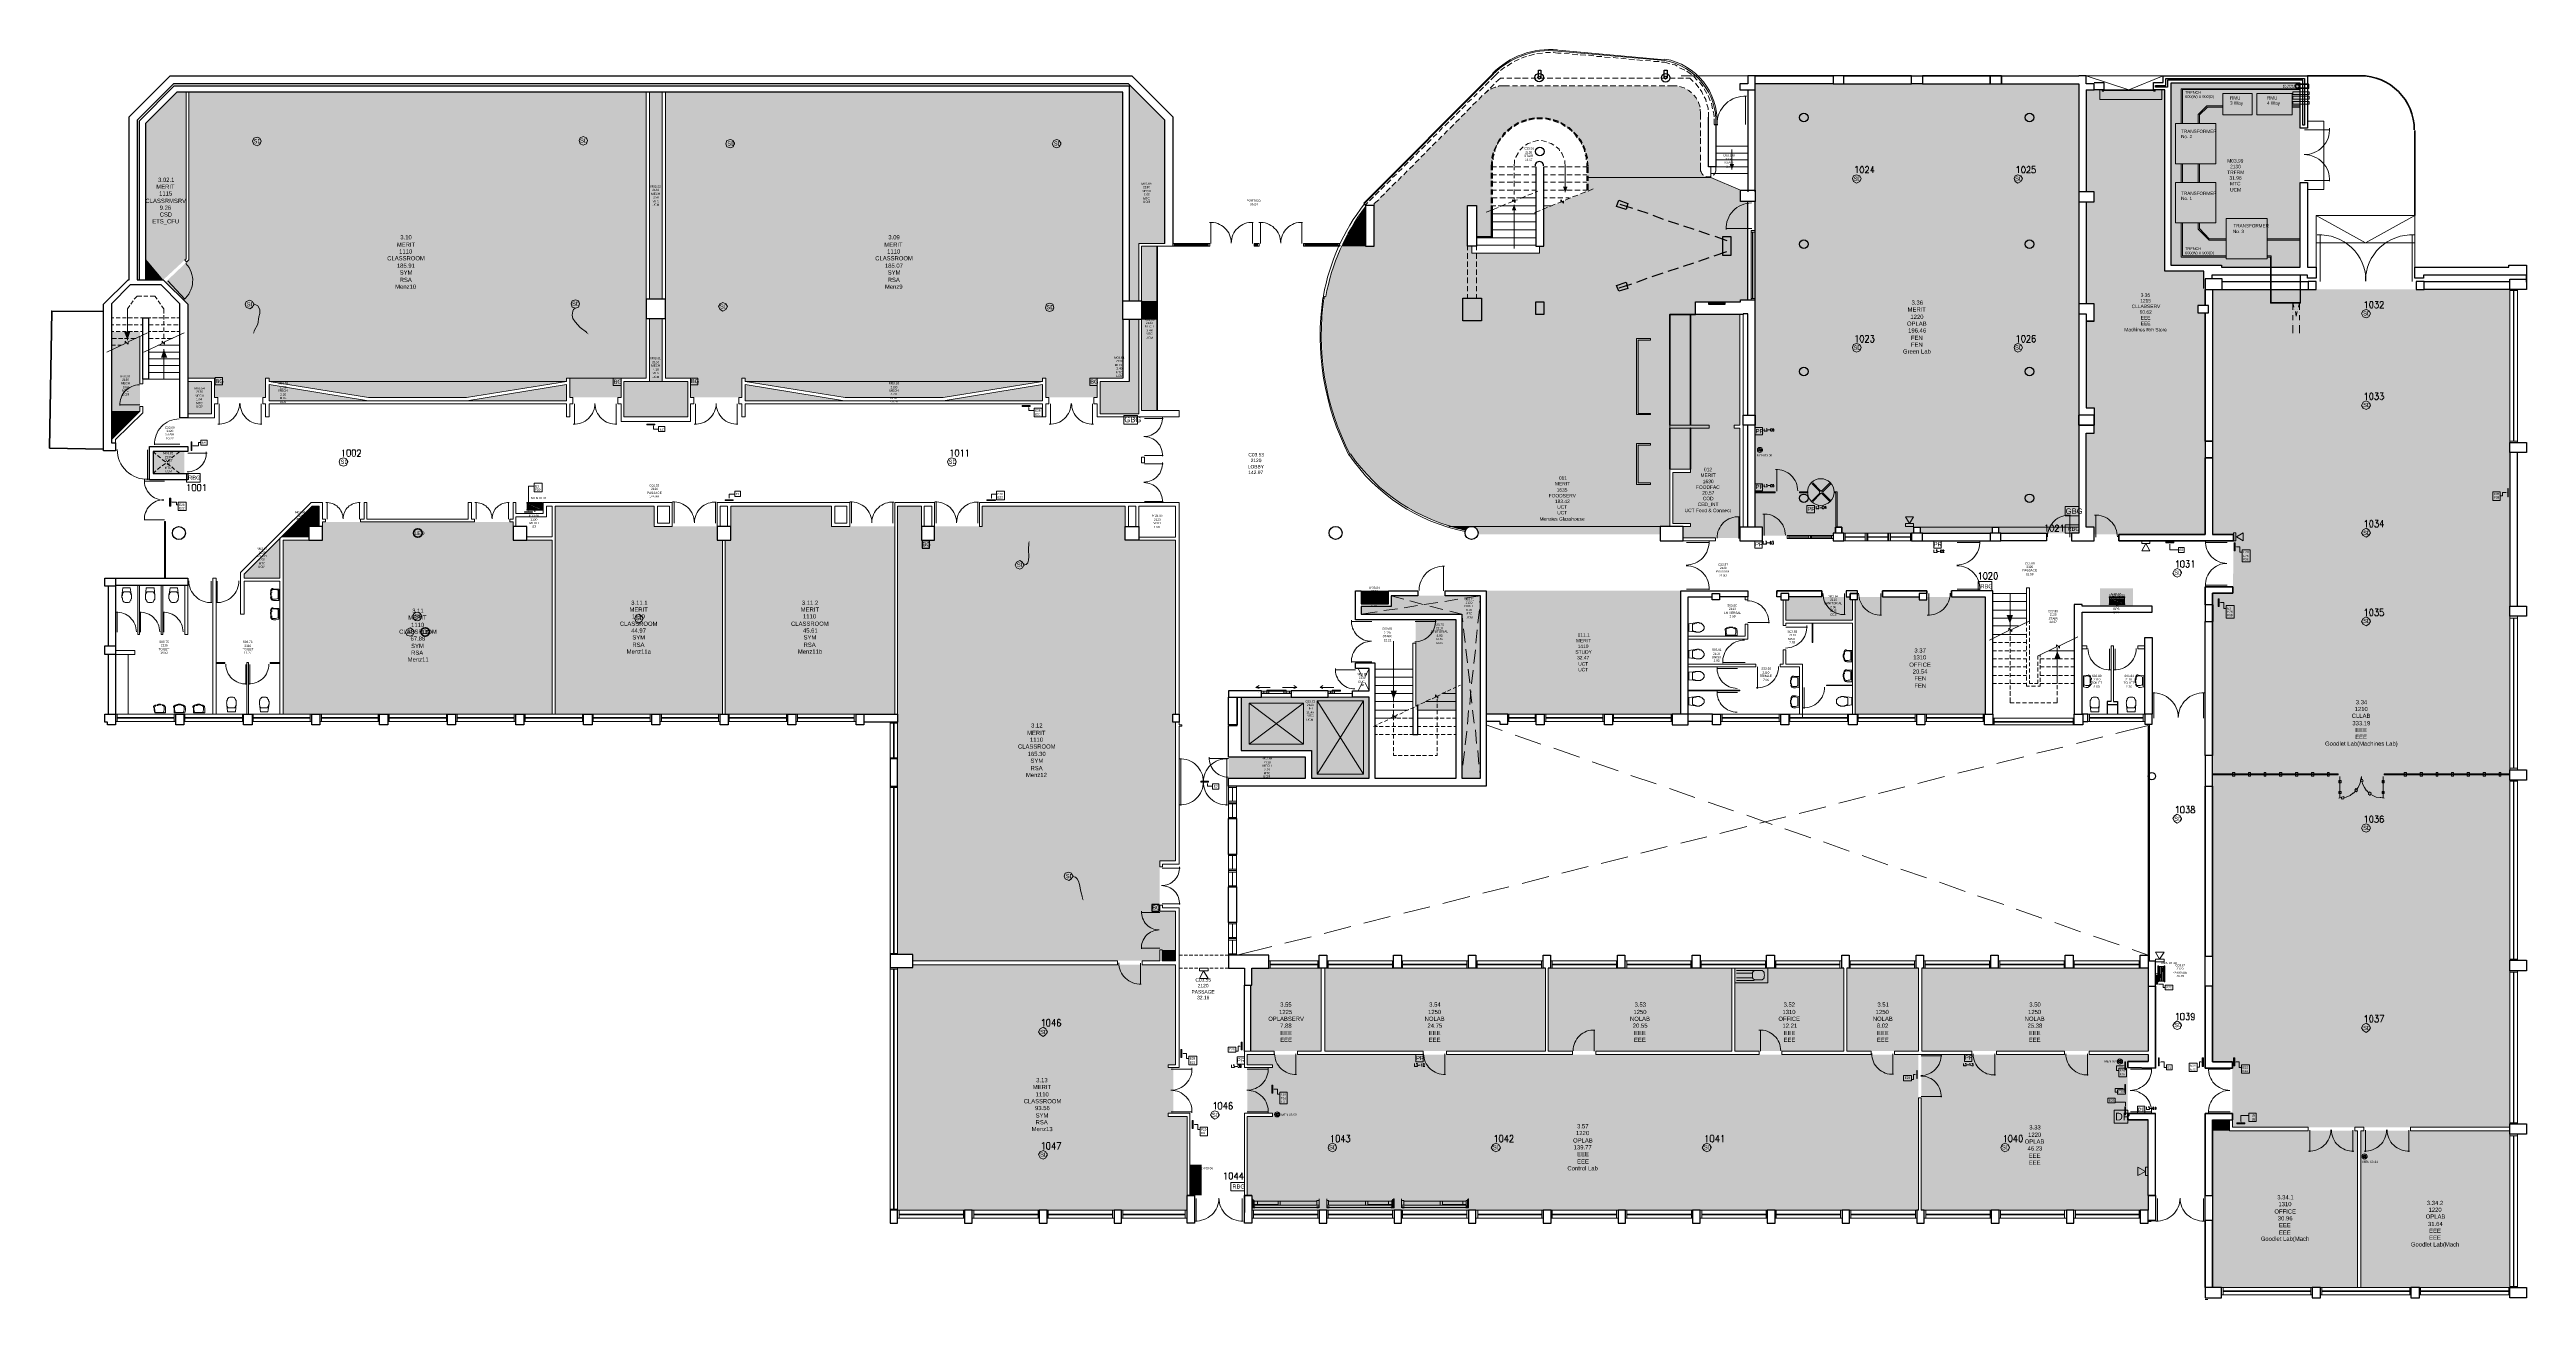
# Model space of a CAD drawing. Header units: millimetres. Extents: x -59 to 47, y 152 to 919.
# Drawn here: x -45.7 to 46.5, y 278.6 to 325.1 of the extents above; entities that cross this region are included whole.
import ezdxf

# ---------------------------------------------------------------- set-up
doc = ezdxf.new("R2010")
doc.units = ezdxf.units.MM
for name, color, linetype, true_color in [('PDF_0', 7, 'Continuous', 0xed1f24), ('PDF_014403$_PS_ELECTRONICS', 7, 'Continuous', 0xffff7f), ('PDF_014403$_ps_FIRE_ACCESS', 7, 'Continuous', 0x37dd00), ('PDF_014403$_ps_FIRE_ALARM', 7, 'Continuous', 0x37dd00), ('PDF_014403$_ps_LIGHTING', 7, 'Continuous', 0xffff7f), ('PDF_014403$HL-TMP', 7, 'Continuous', 0x99cde0)]:
    doc.layers.add(name, color=color, linetype=linetype, true_color=true_color)
for name, color, linetype in [('PDF_014403$_ps_TEXTBOLD$ELECTRONICS', 2, 'Continuous'), ('PDF_014403$_ps_TEXTBOLD$FIRE', 2, 'Continuous'), ('PDF_014403$BL', 7, 'Continuous'), ('PDF_014403$BL-ABOVE', 7, 'Continuous'), ('PDF_014403$DR', 7, 'Continuous'), ('PDF_014403$EQ', 7, 'Continuous'), ('PDF_014403$FI', 7, 'Continuous'), ('PDF_014403$FI-DSG', 7, 'Continuous'), ('PDF_014403$FT-FIXFIT', 7, 'Continuous'), ('PDF_014403$PL-LANDSCAPING-SOFT', 7, 'Continuous'), ('PDF_014403$PL-ROAD-PARKING', 7, 'Continuous'), ('PDF_014403$PL-SERVICES-ELEC', 7, 'Continuous'), ('PDF_014403$PL-SERVICES-ELEC-TRENCH', 7, 'Continuous'), ('PDF_014403$PL-SERVICES-STORMWATER', 7, 'Continuous'), ('PDF_014403$PL-STAIR', 7, 'Continuous'), ('PDF_014403$PL-TOIL', 7, 'Continuous'), ('PDF_014403$WA', 7, 'Continuous'), ('PDF_014403$WA-COL', 7, 'Continuous'), ('PDF_014403$WA-COL-RC$BEAM', 7, 'Continuous'), ('PDF_014403$WA-EXT', 7, 'Continuous'), ('PDF_014403$WA-PART', 7, 'Continuous'), ('PDF_014403$WN', 7, 'Continuous'), ('PDF_Text', 7, 'Continuous')]:
    doc.layers.add(name, color=color, linetype=linetype)
doc.styles.add('PDF ArialMT', font='arial.ttf')

msp = doc.modelspace()

# ---------------------------------------------------------------- linework, layer by layer
at = {"layer": 'PDF_0', "color": 7, "lineweight": 0}
for points in [[(21.59, 320.13), (21.717, 320.193), (21.76, 320.299), (21.717, 320.405), (21.59, 320.447), (21.485, 320.405), (21.442, 320.299), (21.485, 320.193)], [(27.602, 320.13), (27.708, 320.193), (27.771, 320.299), (27.708, 320.405), (27.602, 320.447), (27.496, 320.405), (27.454, 320.299), (27.496, 320.193)], [(40.556, 315.113), (40.662, 315.156), (40.726, 315.283), (40.662, 315.389), (40.556, 315.431), (40.45, 315.389), (40.387, 315.283), (40.45, 315.156)], [(21.59, 313.843), (21.717, 313.886), (21.76, 314.013), (21.717, 314.118), (21.59, 314.161), (21.485, 314.118), (21.442, 314.013), (21.485, 313.886)], [(27.602, 313.843), (27.708, 313.886), (27.771, 314.013), (27.708, 314.118), (27.602, 314.161), (27.496, 314.118), (27.454, 314.013), (27.496, 313.886)], [(40.556, 311.705), (40.662, 311.748), (40.726, 311.854), (40.662, 311.981), (40.556, 312.023), (40.45, 311.981), (40.387, 311.854), (40.45, 311.748)], [(-5.165, 311.155), (-5.165, 311.473), (-5.673, 311.473), (-5.673, 311.155)], [(-34.714, 309.589), (-34.608, 309.631), (-34.566, 309.758), (-34.608, 309.864), (-34.714, 309.906), (-34.841, 309.864), (-34.883, 309.758), (-34.841, 309.631)], [(-12.086, 309.589), (-11.959, 309.631), (-11.917, 309.758), (-11.959, 309.864), (-12.086, 309.906), (-12.192, 309.864), (-12.235, 309.758), (-12.192, 309.631)], [(29.867, 307.747), (29.867, 308.086), (29.359, 308.086), (29.359, 307.747)], [(40.556, 306.943), (40.662, 307.006), (40.726, 307.112), (40.662, 307.218), (40.556, 307.281), (40.45, 307.218), (40.387, 307.112), (40.45, 307.006)], [(33.529, 305.461), (33.635, 305.503), (33.677, 305.609), (33.635, 305.736), (33.529, 305.779), (33.423, 305.736), (33.359, 305.609), (33.423, 305.503)], [(-32.238, 303.26), (-32.132, 303.302), (-32.089, 303.408), (-32.132, 303.514), (-32.238, 303.577), (-32.365, 303.514), (-32.407, 303.408), (-32.365, 303.302)], [(40.556, 303.641), (40.662, 303.704), (40.726, 303.81), (40.662, 303.916), (40.556, 303.979), (40.45, 303.916), (40.387, 303.81), (40.45, 303.704)], [(33.529, 296.296), (33.635, 296.359), (33.677, 296.465), (33.635, 296.571), (33.529, 296.634), (33.423, 296.571), (33.359, 296.465), (33.423, 296.359)], [(40.556, 295.957), (40.662, 295.999), (40.726, 296.105), (40.662, 296.232), (40.556, 296.275), (40.45, 296.232), (40.387, 296.105), (40.45, 295.999)], [(-8.679, 288.358), (-8.573, 288.422), (-8.53, 288.527), (-8.573, 288.633), (-8.679, 288.697), (-8.784, 288.633), (-8.848, 288.527), (-8.784, 288.422)], [(33.529, 288.612), (33.635, 288.654), (33.677, 288.76), (33.635, 288.866), (33.529, 288.93), (33.423, 288.866), (33.359, 288.76), (33.423, 288.654)], [(40.556, 288.506), (40.662, 288.57), (40.726, 288.676), (40.662, 288.781), (40.556, 288.845), (40.45, 288.781), (40.387, 288.676), (40.45, 288.57)], [(-2.286, 285.268), (-2.18, 285.331), (-2.138, 285.437), (-2.18, 285.543), (-2.286, 285.585), (-2.392, 285.543), (-2.455, 285.437), (-2.392, 285.331)], [(-8.679, 283.786), (-8.573, 283.828), (-8.53, 283.955), (-8.573, 284.061), (-8.679, 284.103), (-8.784, 284.061), (-8.848, 283.955), (-8.784, 283.828)], [(2.096, 284.061), (2.201, 284.103), (2.244, 284.209), (2.201, 284.336), (2.096, 284.379), (1.969, 284.336), (1.926, 284.209), (1.969, 284.103)], [(8.171, 284.061), (8.276, 284.103), (8.34, 284.209), (8.276, 284.336), (8.171, 284.379), (8.065, 284.336), (8.001, 284.209), (8.065, 284.103)], [(16.024, 284.061), (16.129, 284.103), (16.172, 284.209), (16.129, 284.336), (16.024, 284.379), (15.918, 284.336), (15.854, 284.209), (15.918, 284.103)], [(27.115, 284.061), (27.242, 284.103), (27.284, 284.209), (27.242, 284.336), (27.115, 284.379), (27.009, 284.336), (26.967, 284.209), (27.009, 284.103)]]:
    msp.add_lwpolyline(points, close=True, dxfattribs=at)
at = {"layer": 'PDF_014403$_PS_ELECTRONICS', "lineweight": 0}
for points in [[(-9.546, 305.757), (-9.441, 305.8), (-9.398, 305.906), (-9.441, 306.011), (-9.546, 306.075), (-9.673, 306.011), (-9.716, 305.906), (-9.673, 305.8)], [(-9.546, 305.757), (-9.441, 305.8), (-9.398, 305.906), (-9.441, 306.011), (-9.546, 306.075), (-9.673, 306.011), (-9.716, 305.906), (-9.673, 305.8)], [(-23.728, 303.747), (-23.623, 303.81), (-23.559, 303.916), (-23.623, 304.022), (-23.728, 304.085), (-23.834, 304.022), (-23.877, 303.916), (-23.834, 303.81)], [(-23.728, 303.747), (-23.623, 303.81), (-23.559, 303.916), (-23.623, 304.022), (-23.728, 304.085), (-23.834, 304.022), (-23.877, 303.916), (-23.834, 303.81)]]:
    msp.add_lwpolyline(points, close=True, dxfattribs=at)
at = {"layer": 'PDF_014403$_ps_FIRE_ACCESS', "lineweight": 0}
for points in [[(23.411, 307.705), (23.707, 307.705), (23.559, 307.451)], [(23.707, 307.451), (23.707, 307.345), (23.411, 307.345), (23.411, 307.451)], [(35.709, 307.112), (35.624, 307.112), (35.624, 306.816), (35.709, 306.816)], [(35.984, 306.816), (35.984, 307.112), (35.73, 306.964)], [(32.513, 306.71), (32.513, 306.816), (32.216, 306.816), (32.216, 306.71)], [(32.216, 306.435), (32.513, 306.435), (32.365, 306.71)], [(33.042, 291.491), (32.724, 291.491), (32.873, 291.237)], [(-2.54, 290.792), (-2.54, 290.898), (-2.858, 290.898), (-2.858, 290.792)], [(-2.858, 290.517), (-2.54, 290.517), (-2.709, 290.792)], [(32.724, 291.237), (32.724, 291.131), (33.042, 291.131), (33.042, 291.237)], [(31.687, 285.12), (31.687, 285.606), (31.179, 285.606), (31.179, 285.12)], [(31.687, 285.12), (31.687, 285.606), (31.179, 285.606), (31.179, 285.12)], [(32.068, 283.172), (32.068, 283.49), (32.343, 283.32)], [(32.343, 283.49), (32.449, 283.49), (32.449, 283.172), (32.343, 283.172)]]:
    msp.add_lwpolyline(points, close=True, dxfattribs=at)
at = {"layer": 'PDF_014403$_ps_FIRE_ALARM', "lineweight": 0}
for points in [[(-37.932, 321.527), (-37.826, 321.569), (-37.783, 321.696), (-37.826, 321.802), (-37.932, 321.844), (-38.059, 321.802), (-38.101, 321.696), (-38.059, 321.569)], [(-37.932, 321.527), (-37.826, 321.569), (-37.783, 321.696), (-37.826, 321.802), (-37.932, 321.844), (-38.059, 321.802), (-38.101, 321.696), (-38.059, 321.569)], [(-25.803, 321.548), (-25.676, 321.59), (-25.633, 321.717), (-25.676, 321.823), (-25.803, 321.866), (-25.909, 321.823), (-25.951, 321.717), (-25.909, 321.59)], [(-25.803, 321.548), (-25.676, 321.59), (-25.633, 321.717), (-25.676, 321.823), (-25.803, 321.866), (-25.909, 321.823), (-25.951, 321.717), (-25.909, 321.59)], [(-20.32, 321.442), (-20.215, 321.485), (-20.172, 321.59), (-20.215, 321.717), (-20.32, 321.76), (-20.447, 321.717), (-20.49, 321.59), (-20.447, 321.485)], [(-20.32, 321.442), (-20.215, 321.485), (-20.172, 321.59), (-20.215, 321.717), (-20.32, 321.76), (-20.447, 321.717), (-20.49, 321.59), (-20.447, 321.485)], [(-8.171, 321.442), (-8.065, 321.485), (-8.022, 321.59), (-8.065, 321.717), (-8.171, 321.76), (-8.276, 321.717), (-8.34, 321.59), (-8.276, 321.485)], [(-8.171, 321.442), (-8.065, 321.485), (-8.022, 321.59), (-8.065, 321.717), (-8.171, 321.76), (-8.276, 321.717), (-8.34, 321.59), (-8.276, 321.485)], [(-38.207, 315.452), (-38.101, 315.516), (-38.059, 315.621), (-38.101, 315.727), (-38.207, 315.77), (-38.334, 315.727), (-38.376, 315.621), (-38.334, 315.516)], [(-38.207, 315.452), (-38.101, 315.516), (-38.059, 315.621), (-38.101, 315.727), (-38.207, 315.77), (-38.334, 315.727), (-38.376, 315.621), (-38.334, 315.516)], [(-26.078, 315.473), (-25.972, 315.516), (-25.93, 315.643), (-25.972, 315.748), (-26.078, 315.791), (-26.205, 315.748), (-26.247, 315.643), (-26.205, 315.516)], [(-26.078, 315.473), (-25.972, 315.516), (-25.93, 315.643), (-25.972, 315.748), (-26.078, 315.791), (-26.205, 315.748), (-26.247, 315.643), (-26.205, 315.516)], [(-20.596, 315.367), (-20.49, 315.431), (-20.426, 315.537), (-20.49, 315.643), (-20.596, 315.685), (-20.701, 315.643), (-20.765, 315.537), (-20.701, 315.431)], [(-20.596, 315.367), (-20.49, 315.431), (-20.426, 315.537), (-20.49, 315.643), (-20.596, 315.685), (-20.701, 315.643), (-20.765, 315.537), (-20.701, 315.431)], [(-8.446, 315.346), (-8.319, 315.389), (-8.276, 315.494), (-8.319, 315.621), (-8.446, 315.664), (-8.552, 315.621), (-8.594, 315.494), (-8.552, 315.389)], [(-8.446, 315.346), (-8.319, 315.389), (-8.276, 315.494), (-8.319, 315.621), (-8.446, 315.664), (-8.552, 315.621), (-8.594, 315.494), (-8.552, 315.389)], [(18.098, 310.753), (18.098, 311.028), (17.823, 311.028), (17.823, 310.753)], [(-40.048, 308.996), (-40.048, 309.314), (-40.556, 309.314), (-40.556, 308.996)], [(18.098, 308.679), (18.098, 308.933), (17.823, 308.933), (17.823, 308.679)], [(20.024, 307.853), (20.024, 308.128), (19.749, 308.128), (19.749, 307.853)], [(29.867, 307.091), (29.867, 307.408), (29.359, 307.408), (29.359, 307.091)], [(18.077, 306.541), (18.077, 306.816), (17.802, 306.816), (17.802, 306.541)], [(24.744, 306.541), (24.744, 306.816), (24.469, 306.816), (24.469, 306.541)], [(26.628, 304.953), (26.628, 305.292), (26.12, 305.292), (26.12, 304.953)], [(-7.726, 294.158), (-7.62, 294.221), (-7.578, 294.327), (-7.62, 294.433), (-7.726, 294.475), (-7.853, 294.433), (-7.895, 294.327), (-7.853, 294.221)], [(-7.726, 294.158), (-7.62, 294.221), (-7.578, 294.327), (-7.62, 294.433), (-7.726, 294.475), (-7.853, 294.433), (-7.895, 294.327), (-7.853, 294.221)], [(5.461, 287.406), (5.461, 287.681), (5.186, 287.681), (5.186, 287.406)], [(25.887, 287.427), (25.887, 287.681), (25.612, 287.681), (25.612, 287.427)], [(-1.185, 287.321), (-1.185, 287.596), (-1.461, 287.596), (-1.461, 287.321)], [(32.322, 285.479), (32.322, 285.755), (32.047, 285.755), (32.047, 285.479)], [(-1.185, 282.601), (-1.185, 282.918), (-1.693, 282.918), (-1.693, 282.601)]]:
    msp.add_lwpolyline(points, close=True, dxfattribs=at)
at = {"layer": 'PDF_014403$_ps_FIRE_ALARM', "lineweight": 18}
for points in [[(-38.037, 315.621), (-37.974, 315.6), (-37.91, 315.558), (-37.826, 315.431), (-37.826, 315.283), (-37.868, 315.156), (-37.91, 314.88), (-38.037, 314.626), (-37.91, 314.88), (-37.868, 315.156), (-37.826, 315.283), (-37.826, 315.431), (-37.91, 315.558), (-37.974, 315.6)], [(-26.099, 315.473), (-26.163, 315.431), (-26.184, 315.367), (-26.205, 315.219), (-26.184, 315.092), (-26.099, 314.965), (-25.909, 314.753), (-25.676, 314.584), (-25.909, 314.753), (-26.099, 314.965), (-26.184, 315.092), (-26.205, 315.219), (-26.184, 315.367), (-26.163, 315.431)], [(-39.498, 312.616), (-39.223, 312.616), (-39.223, 312.891), (-39.498, 312.891)], [(-39.498, 312.616), (-39.223, 312.616), (-39.223, 312.891), (-39.498, 312.891)], [(-24.681, 312.594), (-24.385, 312.594), (-24.385, 312.87), (-24.681, 312.87)], [(-24.681, 312.594), (-24.385, 312.594), (-24.385, 312.87), (-24.681, 312.87)], [(-21.802, 312.616), (-21.527, 312.616), (-21.527, 312.87), (-21.802, 312.87)], [(-21.802, 312.616), (-21.527, 312.616), (-21.527, 312.87), (-21.802, 312.87)], [(-6.943, 312.594), (-6.668, 312.594), (-6.668, 312.87), (-6.943, 312.87)], [(-6.943, 312.594), (-6.668, 312.594), (-6.668, 312.87), (-6.943, 312.87)], [(-9.398, 305.906), (-9.314, 305.927), (-9.25, 305.99), (-9.229, 306.096), (-9.208, 306.223), (-9.229, 306.477), (-9.208, 306.731), (-9.229, 306.477), (-9.208, 306.223), (-9.229, 306.096), (-9.25, 305.99), (-9.314, 305.927)], [(-7.578, 294.306), (-7.472, 294.285), (-7.408, 294.221), (-7.366, 294.137), (-7.324, 294.01), (-7.281, 293.756), (-7.218, 293.523), (-7.281, 293.756), (-7.324, 294.01), (-7.366, 294.137), (-7.408, 294.221), (-7.472, 294.285)]]:
    msp.add_lwpolyline(points, close=True, dxfattribs=at)
msp.add_circle((-31.973, 303.99), 0.159, dxfattribs=at)
msp.add_circle((-31.973, 303.99), 0.159, dxfattribs=at)
at = {"layer": 'PDF_014403$_ps_FIRE_ALARM', "transparency": 33554559}
for points in [[(-38.016, 314.605), (-38.08, 314.499), (-38.059, 314.626)], [(-38.016, 314.605), (-38.08, 314.499), (-38.059, 314.626)], [(-25.676, 314.605), (-25.591, 314.499), (-25.697, 314.563)], [(-25.676, 314.605), (-25.591, 314.499), (-25.697, 314.563)], [(-9.229, 306.731), (-9.187, 306.837), (-9.187, 306.71)], [(-9.229, 306.731), (-9.187, 306.837), (-9.187, 306.71)], [(-7.197, 293.523), (-7.176, 293.396), (-7.239, 293.502)], [(-7.197, 293.523), (-7.176, 293.396), (-7.239, 293.502)]]:
    msp.add_solid(points, dxfattribs=at)
at = {"layer": 'PDF_014403$_ps_LIGHTING', "lineweight": 35}
for centre in [(-31.952, 307.102), (-31.952, 307.102), (-31.677, 303.418), (-31.677, 303.418)]:
    msp.add_circle(centre, 0.159, dxfattribs=at)
at = {"layer": 'PDF_014403$_ps_TEXTBOLD$ELECTRONICS', "lineweight": 25}
for points in [[(-13.187, 306.541), (-12.912, 306.541), (-12.912, 306.816), (-13.187, 306.816)], [(-13.187, 306.541), (-12.912, 306.541), (-12.912, 306.816), (-13.187, 306.816)], [(-4.636, 293.015), (-4.36, 293.015), (-4.36, 293.269), (-4.636, 293.269)], [(-4.636, 293.015), (-4.36, 293.015), (-4.36, 293.269), (-4.636, 293.269)]]:
    msp.add_lwpolyline(points, close=True, dxfattribs=at)
at = {"layer": 'PDF_014403$_ps_TEXTBOLD$FIRE', "lineweight": 20}
for points in [[(21.569, 320.701), (21.569, 320.723), (21.612, 320.765), (21.612, 320.511)], [(21.929, 320.701), (21.929, 320.723), (21.95, 320.744), (21.971, 320.765), (22.014, 320.765), (22.014, 320.744), (22.035, 320.723), (22.035, 320.701), (22.035, 320.68), (22.035, 320.659), (22.014, 320.617), (21.908, 320.511), (22.056, 320.511)], [(22.204, 320.511), (22.204, 320.765), (22.12, 320.596), (22.247, 320.596)], [(27.56, 320.701), (27.581, 320.723), (27.623, 320.765), (27.623, 320.511)], [(27.941, 320.701), (27.941, 320.723), (27.962, 320.744), (27.983, 320.765), (28.004, 320.765), (28.025, 320.744), (28.046, 320.723), (28.046, 320.701), (28.046, 320.68), (28.046, 320.659), (28.025, 320.617), (27.919, 320.511), (28.068, 320.511)], [(28.237, 320.765), (28.131, 320.765), (28.131, 320.638), (28.131, 320.659), (28.173, 320.68), (28.195, 320.68), (28.216, 320.659), (28.237, 320.638), (28.258, 320.596), (28.258, 320.574), (28.237, 320.532), (28.216, 320.511), (28.195, 320.511), (28.173, 320.511), (28.131, 320.511), (28.131, 320.532), (28.11, 320.553)], [(40.514, 315.685), (40.535, 315.685), (40.577, 315.727), (40.577, 315.473)], [(40.895, 315.727), (41.001, 315.727), (40.937, 315.643), (40.98, 315.643), (41.001, 315.621), (41.022, 315.579), (41.022, 315.558), (41.001, 315.516), (40.98, 315.494), (40.958, 315.473), (40.916, 315.473), (40.895, 315.494), (40.874, 315.537)], [(41.085, 315.664), (41.085, 315.685), (41.085, 315.706), (41.107, 315.727), (41.128, 315.727), (41.149, 315.727), (41.17, 315.727), (41.191, 315.706), (41.191, 315.685), (41.191, 315.664), (41.191, 315.643), (41.17, 315.6), (41.064, 315.473), (41.212, 315.473)], [(21.569, 314.415), (21.569, 314.436), (21.612, 314.457), (21.612, 314.203)], [(21.929, 314.415), (21.929, 314.436), (21.95, 314.457), (21.971, 314.457), (22.014, 314.457), (22.035, 314.436), (22.035, 314.415), (22.035, 314.394), (22.035, 314.372), (22.014, 314.33), (21.908, 314.203), (22.056, 314.203)], [(22.12, 314.457), (22.225, 314.457), (22.183, 314.372), (22.204, 314.372), (22.225, 314.351), (22.247, 314.309), (22.247, 314.288), (22.225, 314.245), (22.225, 314.224), (22.183, 314.203), (22.162, 314.203), (22.12, 314.224), (22.12, 314.245), (22.12, 314.267)], [(27.56, 314.415), (27.581, 314.436), (27.623, 314.457), (27.623, 314.203)], [(27.941, 314.415), (27.941, 314.436), (27.962, 314.457), (27.983, 314.457), (28.004, 314.457), (28.025, 314.457), (28.046, 314.436), (28.046, 314.415), (28.046, 314.394), (28.046, 314.372), (28.025, 314.33), (27.919, 314.203), (28.068, 314.203)], [(28.237, 314.436), (28.237, 314.457), (28.216, 314.457), (28.195, 314.457), (28.152, 314.457), (28.131, 314.415), (28.131, 314.351), (28.131, 314.288), (28.131, 314.245), (28.152, 314.224), (28.195, 314.203), (28.216, 314.224), (28.237, 314.245), (28.258, 314.288), (28.237, 314.33), (28.216, 314.351), (28.195, 314.372), (28.152, 314.351), (28.131, 314.33), (28.131, 314.288)], [(40.514, 312.277), (40.535, 312.277), (40.577, 312.319), (40.577, 312.065)], [(40.895, 312.319), (41.001, 312.319), (40.937, 312.213), (40.98, 312.213), (41.001, 312.213), (41.001, 312.192), (41.022, 312.171), (41.022, 312.129), (41.001, 312.108), (40.98, 312.086), (40.958, 312.065), (40.916, 312.065), (40.895, 312.086), (40.874, 312.108)], [(41.085, 312.319), (41.191, 312.319), (41.128, 312.213), (41.17, 312.213), (41.191, 312.213), (41.191, 312.192), (41.212, 312.171), (41.212, 312.129), (41.191, 312.108), (41.17, 312.086), (41.149, 312.065), (41.128, 312.065), (41.085, 312.086), (41.064, 312.108)], [(18.161, 310.986), (18.161, 310.901), (18.204, 310.901)], [(18.225, 310.986), (18.267, 310.986), (18.246, 310.965), (18.267, 310.965), (18.267, 310.943), (18.267, 310.922), (18.267, 310.901), (18.246, 310.901), (18.225, 310.901), (18.225, 310.922)], [(18.31, 310.943), (18.373, 310.943)], [(18.521, 310.986), (18.479, 310.986), (18.479, 310.943), (18.479, 310.965), (18.5, 310.965), (18.521, 310.965), (18.521, 310.943), (18.521, 310.922), (18.521, 310.901), (18.5, 310.901), (18.479, 310.901), (18.479, 310.922)], [(-34.756, 310.16), (-34.735, 310.181), (-34.714, 310.203), (-34.714, 309.949)], [(-34.206, 310.139), (-34.206, 310.16), (-34.185, 310.181), (-34.185, 310.203), (-34.164, 310.203), (-34.121, 310.203), (-34.1, 310.203), (-34.1, 310.181), (-34.079, 310.16), (-34.079, 310.139), (-34.1, 310.118), (-34.1, 310.076), (-34.206, 309.949), (-34.079, 309.949)], [(-12.108, 310.16), (-12.108, 310.181), (-12.065, 310.203), (-12.065, 309.949)], [(-11.727, 310.16), (-11.705, 310.181), (-11.684, 310.203), (-11.684, 309.949)], [(-11.536, 310.16), (-11.515, 310.181), (-11.494, 310.203), (-11.494, 309.949)], [(-40.514, 308.869), (-40.493, 308.89), (-40.472, 308.911), (-40.472, 308.679)], [(-39.942, 308.869), (-39.921, 308.89), (-39.879, 308.911), (-39.879, 308.679)], [(18.161, 308.911), (18.161, 308.827), (18.204, 308.827)], [(18.225, 308.911), (18.267, 308.911), (18.246, 308.89), (18.267, 308.89), (18.267, 308.869), (18.267, 308.848), (18.267, 308.827), (18.246, 308.827), (18.225, 308.827)], [(18.31, 308.869), (18.373, 308.869)], [(18.521, 308.911), (18.479, 308.911), (18.479, 308.869), (18.479, 308.89), (18.5, 308.89), (18.521, 308.89), (18.521, 308.869), (18.521, 308.848), (18.521, 308.827), (18.5, 308.827), (18.479, 308.827)], [(20.088, 308.107), (20.088, 308.001), (20.13, 308.001)], [(20.151, 308.107), (20.193, 308.107), (20.172, 308.065), (20.193, 308.065), (20.193, 308.044), (20.193, 308.022), (20.193, 308.001), (20.172, 308.001), (20.151, 308.001), (20.151, 308.022)], [(20.236, 308.044), (20.299, 308.044)], [(20.447, 308.001), (20.447, 308.107), (20.405, 308.044), (20.469, 308.044)], [(28.639, 307.366), (28.681, 307.408), (28.681, 307.154)], [(28.999, 307.345), (28.999, 307.366), (28.999, 307.387), (29.02, 307.387), (29.041, 307.408), (29.062, 307.408), (29.084, 307.387), (29.105, 307.387), (29.105, 307.366), (29.105, 307.345), (29.105, 307.303), (29.084, 307.281), (28.978, 307.154), (29.126, 307.154)], [(29.211, 307.366), (29.232, 307.366), (29.253, 307.408), (29.253, 307.154)], [(40.514, 307.514), (40.535, 307.536), (40.577, 307.578), (40.577, 307.324)], [(40.895, 307.578), (41.001, 307.578), (40.937, 307.472), (40.98, 307.472), (41.001, 307.472), (41.001, 307.451), (41.022, 307.408), (41.022, 307.387), (41.001, 307.345), (40.98, 307.324), (40.958, 307.324), (40.916, 307.324), (40.895, 307.324), (40.895, 307.345), (40.874, 307.366)], [(41.17, 307.324), (41.17, 307.578), (41.064, 307.408), (41.212, 307.408)], [(18.119, 306.795), (18.119, 306.689), (18.183, 306.689)], [(18.204, 306.795), (18.246, 306.795), (18.225, 306.752), (18.246, 306.752), (18.246, 306.731), (18.246, 306.71), (18.246, 306.689), (18.225, 306.689), (18.204, 306.689), (18.183, 306.71)], [(18.267, 306.731), (18.352, 306.731)], [(18.458, 306.795), (18.5, 306.795), (18.479, 306.752), (18.5, 306.752), (18.5, 306.731), (18.5, 306.71), (18.5, 306.689), (18.479, 306.689), (18.458, 306.689), (18.437, 306.71)], [(24.469, 306.477), (24.469, 306.371), (24.512, 306.371)], [(24.554, 306.477), (24.596, 306.477), (24.554, 306.435), (24.575, 306.435), (24.596, 306.414), (24.596, 306.392), (24.596, 306.371), (24.575, 306.371), (24.554, 306.371), (24.533, 306.371), (24.533, 306.392)], [(24.617, 306.414), (24.681, 306.414)], [(24.787, 306.435), (24.787, 306.456), (24.808, 306.456), (24.808, 306.477), (24.829, 306.477), (24.829, 306.456), (24.85, 306.456), (24.85, 306.435), (24.829, 306.435), (24.829, 306.414), (24.787, 306.371), (24.85, 306.371)], [(33.486, 306.033), (33.508, 306.033), (33.55, 306.075), (33.55, 305.821)], [(33.867, 306.075), (33.973, 306.075), (33.91, 305.969), (33.952, 305.969), (33.973, 305.969), (33.973, 305.948), (33.973, 305.927), (33.973, 305.884), (33.973, 305.863), (33.952, 305.842), (33.931, 305.821), (33.889, 305.821), (33.867, 305.842), (33.846, 305.863)], [(34.079, 306.033), (34.121, 306.075), (34.121, 305.821)], [(26.163, 305.588), (26.205, 305.63), (26.205, 305.376)], [(26.522, 305.567), (26.522, 305.588), (26.522, 305.609), (26.544, 305.63), (26.565, 305.63), (26.607, 305.63), (26.628, 305.609), (26.628, 305.588), (26.628, 305.567), (26.628, 305.546), (26.607, 305.503), (26.501, 305.376), (26.649, 305.376)], [(40.514, 304.212), (40.535, 304.233), (40.577, 304.276), (40.577, 304.022)], [(40.895, 304.276), (41.001, 304.276), (40.937, 304.17), (40.98, 304.17), (41.001, 304.17), (41.001, 304.149), (41.022, 304.106), (41.022, 304.085), (41.001, 304.043), (40.98, 304.022), (40.958, 304.022), (40.916, 304.022), (40.895, 304.022), (40.895, 304.043), (40.874, 304.064)], [(41.191, 304.276), (41.085, 304.276), (41.085, 304.17), (41.128, 304.191), (41.149, 304.191), (41.17, 304.17), (41.191, 304.149), (41.212, 304.106), (41.212, 304.085), (41.191, 304.043), (41.17, 304.022), (41.149, 304.022), (41.128, 304.022), (41.085, 304.022), (41.085, 304.043), (41.064, 304.064)], [(33.486, 296.867), (33.508, 296.888), (33.55, 296.931), (33.55, 296.677)], [(33.867, 296.931), (33.973, 296.931), (33.91, 296.825), (33.952, 296.825), (33.973, 296.825), (33.973, 296.804), (33.973, 296.761), (33.973, 296.74), (33.973, 296.698), (33.952, 296.677), (33.931, 296.677), (33.889, 296.677), (33.867, 296.677), (33.867, 296.698), (33.846, 296.719)], [(40.514, 296.529), (40.535, 296.529), (40.577, 296.571), (40.577, 296.317)], [(40.895, 296.571), (41.001, 296.571), (40.937, 296.465), (40.98, 296.465), (41.001, 296.465), (41.001, 296.444), (41.022, 296.423), (41.022, 296.38), (41.001, 296.359), (40.98, 296.338), (40.958, 296.317), (40.916, 296.317), (40.895, 296.338), (40.874, 296.359)], [(41.191, 296.529), (41.191, 296.55), (41.149, 296.571), (41.128, 296.571), (41.107, 296.55), (41.085, 296.529), (41.085, 296.465), (41.085, 296.402), (41.085, 296.359), (41.107, 296.338), (41.128, 296.317), (41.149, 296.317), (41.17, 296.338), (41.191, 296.359), (41.212, 296.38), (41.212, 296.402), (41.191, 296.444), (41.17, 296.465), (41.149, 296.465), (41.128, 296.465), (41.107, 296.465), (41.085, 296.444), (41.085, 296.402)], [(-8.721, 288.93), (-8.7, 288.951), (-8.657, 288.993), (-8.657, 288.739)], [(-8.255, 288.739), (-8.255, 288.993), (-8.361, 288.824), (-8.213, 288.824)], [(-8.044, 288.951), (-8.044, 288.972), (-8.086, 288.993), (-8.107, 288.993), (-8.128, 288.972), (-8.149, 288.93), (-8.149, 288.866), (-8.149, 288.824), (-8.149, 288.76), (-8.128, 288.739), (-8.107, 288.739), (-8.086, 288.739), (-8.065, 288.739), (-8.044, 288.76), (-8.022, 288.803), (-8.022, 288.824), (-8.044, 288.845), (-8.065, 288.866), (-8.086, 288.887), (-8.107, 288.887), (-8.128, 288.866), (-8.149, 288.845), (-8.149, 288.824)], [(33.486, 289.184), (33.508, 289.184), (33.55, 289.226), (33.55, 288.972)], [(33.867, 289.226), (33.973, 289.226), (33.91, 289.12), (33.952, 289.12), (33.973, 289.12), (33.973, 289.099), (33.973, 289.057), (33.973, 289.035), (33.973, 289.014), (33.952, 288.972), (33.931, 288.972), (33.889, 288.972), (33.867, 288.972), (33.867, 288.993), (33.846, 289.014)], [(34.164, 289.141), (34.164, 289.099), (34.143, 289.078), (34.1, 289.057), (34.079, 289.078), (34.058, 289.099), (34.037, 289.141), (34.058, 289.184), (34.079, 289.205), (34.1, 289.226), (34.143, 289.205), (34.164, 289.184), (34.164, 289.141), (34.164, 289.078), (34.164, 289.014), (34.143, 288.972), (34.1, 288.972), (34.079, 288.972), (34.058, 288.972), (34.058, 289.014)], [(40.514, 289.078), (40.535, 289.099), (40.577, 289.141), (40.577, 288.887)], [(40.895, 289.141), (41.001, 289.141), (40.937, 289.035), (40.98, 289.035), (41.001, 289.035), (41.001, 289.014), (41.022, 288.972), (41.022, 288.951), (41.001, 288.908), (40.98, 288.887), (40.958, 288.887), (40.916, 288.887), (40.895, 288.887), (40.895, 288.908), (40.874, 288.93)], [(41.107, 288.887), (41.212, 289.141), (41.064, 289.141)], [(-1.672, 287.3), (-1.672, 287.194), (-1.63, 287.194)], [(-1.609, 287.3), (-1.566, 287.3), (-1.588, 287.257), (-1.566, 287.257), (-1.566, 287.236), (-1.545, 287.236), (-1.545, 287.215), (-1.566, 287.215), (-1.566, 287.194), (-1.588, 287.194), (-1.609, 287.194), (-1.609, 287.215)], [(-1.524, 287.236), (-1.461, 287.236)], [(-1.312, 287.257), (-1.312, 287.236), (-1.334, 287.236), (-1.355, 287.236), (-1.355, 287.257), (-1.355, 287.279), (-1.334, 287.279), (-1.334, 287.3), (-1.312, 287.279), (-1.312, 287.257), (-1.312, 287.236), (-1.312, 287.215), (-1.312, 287.194), (-1.334, 287.194), (-1.355, 287.194), (-1.355, 287.215)], [(5.144, 287.342), (5.144, 287.236), (5.186, 287.236)], [(5.207, 287.342), (5.249, 287.342), (5.228, 287.3), (5.249, 287.3), (5.249, 287.279), (5.271, 287.279), (5.271, 287.257), (5.249, 287.257), (5.249, 287.236), (5.228, 287.236), (5.207, 287.236), (5.207, 287.257)], [(5.292, 287.279), (5.355, 287.279)], [(5.398, 287.321), (5.419, 287.342), (5.419, 287.236)], [(5.461, 287.321), (5.482, 287.321), (5.482, 287.342), (5.503, 287.342), (5.503, 287.321), (5.503, 287.3), (5.503, 287.279), (5.461, 287.236), (5.525, 287.236)], [(25.57, 287.342), (25.57, 287.257), (25.612, 287.257)], [(25.633, 287.342), (25.676, 287.342), (25.655, 287.321), (25.676, 287.3), (25.676, 287.279), (25.676, 287.257), (25.655, 287.257), (25.633, 287.257), (25.612, 287.279)], [(25.697, 287.3), (25.782, 287.3)], [(25.803, 287.321), (25.824, 287.342), (25.824, 287.257)], [(25.887, 287.342), (25.93, 287.342), (25.909, 287.321), (25.93, 287.3), (25.93, 287.279), (25.93, 287.257), (25.909, 287.257), (25.887, 287.257), (25.866, 287.279)], [(-2.328, 285.839), (-2.307, 285.86), (-2.265, 285.903), (-2.265, 285.649)], [(-1.863, 285.649), (-1.863, 285.903), (-1.969, 285.733), (-1.82, 285.733)], [(-1.651, 285.86), (-1.651, 285.882), (-1.693, 285.903), (-1.715, 285.903), (-1.736, 285.882), (-1.757, 285.839), (-1.757, 285.776), (-1.757, 285.733), (-1.757, 285.67), (-1.736, 285.649), (-1.715, 285.649), (-1.693, 285.649), (-1.672, 285.649), (-1.651, 285.67), (-1.63, 285.712), (-1.63, 285.733), (-1.651, 285.755), (-1.672, 285.776), (-1.693, 285.797), (-1.715, 285.797), (-1.736, 285.776), (-1.757, 285.755), (-1.757, 285.733)], [(32.386, 285.733), (32.386, 285.628), (32.428, 285.628)], [(32.449, 285.733), (32.492, 285.733), (32.47, 285.691), (32.492, 285.691), (32.492, 285.67), (32.492, 285.649), (32.492, 285.628), (32.47, 285.628), (32.449, 285.628), (32.449, 285.649)], [(32.513, 285.67), (32.597, 285.67)], [(32.746, 285.691), (32.746, 285.67), (32.724, 285.67), (32.703, 285.67), (32.703, 285.691), (32.703, 285.712), (32.724, 285.733), (32.724, 285.712), (32.746, 285.712), (32.746, 285.691), (32.746, 285.67), (32.746, 285.649), (32.724, 285.628), (32.703, 285.628), (32.703, 285.649)], [(-8.721, 284.357), (-8.7, 284.379), (-8.657, 284.4), (-8.657, 284.146)], [(-8.255, 284.146), (-8.255, 284.4), (-8.361, 284.23), (-8.213, 284.23)], [(-8.128, 284.146), (-8.022, 284.4), (-8.171, 284.4)], [(2.053, 284.633), (2.074, 284.633), (2.096, 284.675), (2.096, 284.421)], [(2.498, 284.421), (2.498, 284.675), (2.413, 284.506), (2.561, 284.506)], [(2.625, 284.675), (2.731, 284.675), (2.667, 284.59), (2.688, 284.59), (2.709, 284.569), (2.731, 284.548), (2.731, 284.527), (2.731, 284.506), (2.731, 284.463), (2.709, 284.442), (2.667, 284.421), (2.646, 284.421), (2.625, 284.442), (2.604, 284.442), (2.604, 284.463)], [(8.128, 284.633), (8.149, 284.633), (8.192, 284.675), (8.192, 284.421)], [(8.594, 284.421), (8.594, 284.675), (8.488, 284.506), (8.636, 284.506)], [(8.7, 284.611), (8.7, 284.633), (8.7, 284.654), (8.721, 284.675), (8.742, 284.675), (8.763, 284.675), (8.784, 284.675), (8.806, 284.654), (8.806, 284.633), (8.806, 284.611), (8.806, 284.59), (8.784, 284.548), (8.679, 284.421), (8.827, 284.421)], [(15.981, 284.633), (16.002, 284.633), (16.024, 284.675), (16.024, 284.421)], [(16.447, 284.421), (16.447, 284.675), (16.341, 284.506), (16.489, 284.506)], [(16.574, 284.633), (16.616, 284.675), (16.616, 284.421)], [(27.094, 284.633), (27.115, 284.633), (27.136, 284.675), (27.136, 284.421)], [(27.538, 284.421), (27.538, 284.675), (27.433, 284.506), (27.581, 284.506)], [(-1.926, 283.236), (-1.905, 283.257), (-1.884, 283.278), (-1.884, 283.024)], [(-1.461, 283.024), (-1.461, 283.278), (-1.566, 283.109), (-1.418, 283.109)], [(-1.27, 283.024), (-1.27, 283.278), (-1.376, 283.109), (-1.228, 283.109)]]:
    msp.add_lwpolyline(points, dxfattribs=at)
for points in [[(21.781, 320.765), (21.76, 320.744), (21.739, 320.701), (21.717, 320.638), (21.717, 320.617), (21.739, 320.553), (21.76, 320.511), (21.781, 320.511), (21.802, 320.511), (21.823, 320.511), (21.844, 320.553), (21.866, 320.617), (21.866, 320.638), (21.844, 320.701), (21.823, 320.744), (21.802, 320.765)], [(27.792, 320.765), (27.771, 320.744), (27.75, 320.701), (27.729, 320.638), (27.729, 320.617), (27.75, 320.553), (27.771, 320.511), (27.792, 320.511), (27.814, 320.511), (27.835, 320.511), (27.856, 320.553), (27.877, 320.617), (27.877, 320.638), (27.856, 320.701), (27.835, 320.744), (27.814, 320.765)], [(40.747, 315.727), (40.704, 315.727), (40.704, 315.685), (40.683, 315.621), (40.683, 315.579), (40.704, 315.537), (40.704, 315.494), (40.747, 315.473), (40.768, 315.473), (40.789, 315.494), (40.81, 315.537), (40.81, 315.579), (40.81, 315.621), (40.81, 315.685), (40.789, 315.727), (40.768, 315.727)], [(21.781, 314.457), (21.76, 314.457), (21.739, 314.415), (21.717, 314.351), (21.717, 314.33), (21.739, 314.267), (21.76, 314.224), (21.781, 314.203), (21.802, 314.203), (21.823, 314.224), (21.844, 314.267), (21.866, 314.33), (21.866, 314.351), (21.844, 314.415), (21.823, 314.457), (21.802, 314.457)], [(27.792, 314.457), (27.771, 314.457), (27.75, 314.415), (27.729, 314.351), (27.729, 314.33), (27.75, 314.267), (27.771, 314.224), (27.792, 314.203), (27.814, 314.203), (27.835, 314.224), (27.856, 314.267), (27.877, 314.33), (27.877, 314.351), (27.856, 314.415), (27.835, 314.457), (27.814, 314.457)], [(40.747, 312.319), (40.704, 312.298), (40.704, 312.277), (40.683, 312.213), (40.683, 312.171), (40.704, 312.108), (40.704, 312.086), (40.747, 312.065), (40.768, 312.065), (40.789, 312.086), (40.81, 312.108), (40.81, 312.171), (40.81, 312.213), (40.81, 312.277), (40.789, 312.298), (40.768, 312.319)], [(18.415, 310.986), (18.394, 310.986), (18.394, 310.943), (18.394, 310.922), (18.415, 310.901), (18.437, 310.901), (18.458, 310.922), (18.458, 310.943), (18.458, 310.986), (18.437, 310.986)], [(-34.545, 310.203), (-34.566, 310.203), (-34.587, 310.16), (-34.587, 310.097), (-34.587, 310.054), (-34.587, 310.012), (-34.566, 309.97), (-34.545, 309.949), (-34.524, 309.949), (-34.481, 309.97), (-34.46, 310.012), (-34.46, 310.054), (-34.46, 310.097), (-34.46, 310.16), (-34.481, 310.203), (-34.524, 310.203)], [(-34.333, 310.203), (-34.375, 310.203), (-34.397, 310.16), (-34.397, 310.097), (-34.397, 310.054), (-34.397, 310.012), (-34.375, 309.97), (-34.333, 309.949), (-34.291, 309.97), (-34.27, 310.012), (-34.27, 310.054), (-34.27, 310.097), (-34.27, 310.16), (-34.291, 310.203)], [(-11.896, 310.203), (-11.917, 310.203), (-11.938, 310.16), (-11.959, 310.097), (-11.959, 310.054), (-11.938, 310.012), (-11.917, 309.97), (-11.896, 309.949), (-11.875, 309.949), (-11.854, 309.97), (-11.832, 310.012), (-11.811, 310.054), (-11.811, 310.097), (-11.832, 310.16), (-11.854, 310.203), (-11.875, 310.203)], [(-40.302, 308.911), (-40.323, 308.911), (-40.345, 308.869), (-40.345, 308.806), (-40.345, 308.784), (-40.345, 308.721), (-40.323, 308.679), (-40.302, 308.679), (-40.281, 308.679), (-40.239, 308.679), (-40.218, 308.721), (-40.218, 308.784), (-40.218, 308.806), (-40.218, 308.869), (-40.239, 308.911), (-40.281, 308.911)], [(-40.091, 308.911), (-40.133, 308.911), (-40.154, 308.869), (-40.154, 308.806), (-40.154, 308.784), (-40.154, 308.721), (-40.133, 308.679), (-40.091, 308.679), (-40.048, 308.679), (-40.027, 308.721), (-40.027, 308.784), (-40.027, 308.806), (-40.027, 308.869), (-40.048, 308.911)], [(18.415, 308.911), (18.394, 308.89), (18.394, 308.869), (18.394, 308.827), (18.415, 308.827), (18.437, 308.827), (18.458, 308.827), (18.458, 308.869), (18.458, 308.89), (18.437, 308.911)], [(20.342, 308.107), (20.32, 308.086), (20.32, 308.065), (20.32, 308.044), (20.32, 308.022), (20.342, 308.001), (20.363, 308.001), (20.384, 308.022), (20.384, 308.044), (20.384, 308.065), (20.384, 308.086), (20.363, 308.107)], [(28.851, 307.408), (28.83, 307.387), (28.808, 307.366), (28.787, 307.303), (28.787, 307.26), (28.808, 307.197), (28.83, 307.176), (28.851, 307.154), (28.872, 307.154), (28.893, 307.176), (28.914, 307.197), (28.935, 307.26), (28.935, 307.303), (28.914, 307.366), (28.893, 307.387), (28.872, 307.408)], [(40.747, 307.578), (40.704, 307.557), (40.704, 307.514), (40.683, 307.472), (40.683, 307.43), (40.704, 307.366), (40.704, 307.324), (40.747, 307.324), (40.768, 307.324), (40.789, 307.324), (40.81, 307.366), (40.81, 307.43), (40.81, 307.472), (40.81, 307.514), (40.789, 307.557), (40.768, 307.578)], [(18.394, 306.795), (18.373, 306.773), (18.373, 306.752), (18.373, 306.731), (18.373, 306.71), (18.373, 306.689), (18.394, 306.689), (18.415, 306.689), (18.415, 306.71), (18.415, 306.731), (18.415, 306.752), (18.415, 306.773)], [(24.744, 306.477), (24.723, 306.456), (24.723, 306.435), (24.723, 306.414), (24.723, 306.392), (24.723, 306.371), (24.744, 306.371), (24.766, 306.371), (24.766, 306.392), (24.766, 306.414), (24.766, 306.435), (24.766, 306.456)], [(33.719, 306.075), (33.677, 306.054), (33.656, 306.033), (33.656, 305.969), (33.656, 305.927), (33.656, 305.863), (33.677, 305.842), (33.719, 305.821), (33.74, 305.821), (33.762, 305.842), (33.783, 305.863), (33.783, 305.927), (33.783, 305.969), (33.783, 306.033), (33.762, 306.054), (33.74, 306.075)], [(26.374, 305.63), (26.353, 305.63), (26.332, 305.588), (26.311, 305.525), (26.311, 305.482), (26.332, 305.419), (26.353, 305.398), (26.374, 305.376), (26.395, 305.376), (26.417, 305.398), (26.438, 305.419), (26.459, 305.482), (26.459, 305.525), (26.438, 305.588), (26.417, 305.63), (26.395, 305.63)], [(26.755, 305.63), (26.734, 305.63), (26.713, 305.588), (26.713, 305.525), (26.713, 305.482), (26.713, 305.419), (26.734, 305.398), (26.755, 305.376), (26.776, 305.376), (26.819, 305.398), (26.819, 305.419), (26.84, 305.482), (26.84, 305.525), (26.819, 305.588), (26.819, 305.63), (26.776, 305.63)], [(40.747, 304.276), (40.704, 304.255), (40.704, 304.212), (40.683, 304.17), (40.683, 304.128), (40.704, 304.064), (40.704, 304.022), (40.747, 304.022), (40.768, 304.022), (40.789, 304.022), (40.81, 304.064), (40.81, 304.128), (40.81, 304.17), (40.81, 304.212), (40.789, 304.255), (40.768, 304.276)], [(33.719, 296.931), (33.677, 296.91), (33.656, 296.867), (33.656, 296.825), (33.656, 296.783), (33.656, 296.719), (33.677, 296.677), (33.719, 296.677), (33.74, 296.677), (33.762, 296.677), (33.783, 296.719), (33.783, 296.783), (33.783, 296.825), (33.783, 296.867), (33.762, 296.91), (33.74, 296.931)], [(34.079, 296.931), (34.058, 296.91), (34.058, 296.888), (34.058, 296.867), (34.058, 296.846), (34.079, 296.825), (34.121, 296.825), (34.143, 296.804), (34.164, 296.783), (34.185, 296.761), (34.185, 296.719), (34.164, 296.698), (34.164, 296.677), (34.121, 296.677), (34.079, 296.677), (34.058, 296.677), (34.058, 296.698), (34.037, 296.719), (34.037, 296.761), (34.058, 296.783), (34.079, 296.804), (34.1, 296.825), (34.143, 296.825), (34.164, 296.846), (34.164, 296.867), (34.164, 296.888), (34.164, 296.91), (34.121, 296.931)], [(40.747, 296.571), (40.704, 296.55), (40.704, 296.529), (40.683, 296.465), (40.683, 296.423), (40.704, 296.359), (40.704, 296.338), (40.747, 296.317), (40.768, 296.317), (40.789, 296.338), (40.81, 296.359), (40.81, 296.423), (40.81, 296.465), (40.81, 296.529), (40.789, 296.55), (40.768, 296.571)], [(-8.488, 288.993), (-8.53, 288.972), (-8.552, 288.93), (-8.552, 288.866), (-8.552, 288.845), (-8.552, 288.781), (-8.53, 288.739), (-8.488, 288.739), (-8.467, 288.739), (-8.446, 288.739), (-8.425, 288.781), (-8.425, 288.845), (-8.425, 288.866), (-8.425, 288.93), (-8.446, 288.972), (-8.467, 288.993)], [(33.719, 289.226), (33.677, 289.205), (33.656, 289.184), (33.656, 289.12), (33.656, 289.078), (33.656, 289.014), (33.677, 288.972), (33.719, 288.972), (33.74, 288.972), (33.762, 288.972), (33.783, 289.014), (33.783, 289.078), (33.783, 289.12), (33.783, 289.184), (33.762, 289.205), (33.74, 289.226)], [(40.747, 289.141), (40.704, 289.12), (40.704, 289.078), (40.683, 289.035), (40.683, 288.993), (40.704, 288.93), (40.704, 288.887), (40.747, 288.887), (40.768, 288.887), (40.789, 288.887), (40.81, 288.93), (40.81, 288.993), (40.81, 289.035), (40.81, 289.078), (40.789, 289.12), (40.768, 289.141)], [(-1.418, 287.3), (-1.418, 287.279), (-1.439, 287.257), (-1.439, 287.236), (-1.418, 287.215), (-1.418, 287.194), (-1.397, 287.194), (-1.376, 287.215), (-1.376, 287.236), (-1.376, 287.257), (-1.376, 287.279), (-1.397, 287.279), (-1.397, 287.3)], [(-2.096, 285.903), (-2.138, 285.882), (-2.159, 285.839), (-2.159, 285.776), (-2.159, 285.755), (-2.159, 285.691), (-2.138, 285.649), (-2.096, 285.649), (-2.074, 285.649), (-2.053, 285.649), (-2.032, 285.691), (-2.032, 285.755), (-2.032, 285.776), (-2.032, 285.839), (-2.053, 285.882), (-2.074, 285.903)], [(32.64, 285.733), (32.619, 285.712), (32.619, 285.691), (32.619, 285.67), (32.619, 285.649), (32.619, 285.628), (32.64, 285.628), (32.661, 285.628), (32.661, 285.649), (32.661, 285.67), (32.661, 285.691), (32.661, 285.712)], [(-8.488, 284.4), (-8.53, 284.4), (-8.552, 284.357), (-8.552, 284.294), (-8.552, 284.252), (-8.552, 284.209), (-8.53, 284.167), (-8.488, 284.146), (-8.467, 284.146), (-8.446, 284.167), (-8.425, 284.209), (-8.425, 284.252), (-8.425, 284.294), (-8.425, 284.357), (-8.446, 284.4), (-8.467, 284.4)], [(2.265, 284.675), (2.244, 284.675), (2.223, 284.633), (2.223, 284.569), (2.223, 284.527), (2.223, 284.463), (2.244, 284.442), (2.265, 284.421), (2.286, 284.421), (2.328, 284.442), (2.35, 284.463), (2.35, 284.527), (2.35, 284.569), (2.35, 284.633), (2.328, 284.675), (2.286, 284.675)], [(8.361, 284.675), (8.319, 284.675), (8.319, 284.633), (8.298, 284.569), (8.298, 284.527), (8.319, 284.463), (8.319, 284.442), (8.361, 284.421), (8.382, 284.421), (8.403, 284.442), (8.425, 284.463), (8.425, 284.527), (8.425, 284.569), (8.425, 284.633), (8.403, 284.675), (8.382, 284.675)], [(16.214, 284.675), (16.172, 284.675), (16.151, 284.633), (16.151, 284.569), (16.151, 284.527), (16.151, 284.463), (16.172, 284.442), (16.214, 284.421), (16.235, 284.421), (16.256, 284.442), (16.278, 284.463), (16.278, 284.527), (16.278, 284.569), (16.278, 284.633), (16.256, 284.675), (16.235, 284.675)], [(27.306, 284.675), (27.284, 284.675), (27.263, 284.633), (27.242, 284.569), (27.242, 284.527), (27.263, 284.463), (27.284, 284.442), (27.306, 284.421), (27.327, 284.421), (27.348, 284.442), (27.369, 284.463), (27.39, 284.527), (27.39, 284.569), (27.369, 284.633), (27.348, 284.675), (27.327, 284.675)], [(27.687, 284.675), (27.665, 284.675), (27.644, 284.633), (27.644, 284.569), (27.644, 284.527), (27.644, 284.463), (27.665, 284.442), (27.687, 284.421), (27.708, 284.421), (27.75, 284.442), (27.75, 284.463), (27.771, 284.527), (27.771, 284.569), (27.75, 284.633), (27.75, 284.675), (27.708, 284.675)], [(-1.693, 283.278), (-1.736, 283.278), (-1.757, 283.236), (-1.757, 283.172), (-1.757, 283.13), (-1.757, 283.087), (-1.736, 283.045), (-1.693, 283.024), (-1.651, 283.045), (-1.63, 283.087), (-1.63, 283.13), (-1.63, 283.172), (-1.63, 283.236), (-1.651, 283.278)]]:
    msp.add_lwpolyline(points, close=True, dxfattribs=at)
at = {"layer": 'PDF_014403$BL', "lineweight": 9}
for points in [[(8.763, 324.617), (8.594, 324.49)], [(9.038, 324.744), (8.848, 324.66)], [(9.314, 324.85), (9.208, 324.829), (9.123, 324.787)], [(9.61, 324.935), (9.398, 324.871)], [(9.906, 324.977), (9.695, 324.956)], [(10.203, 324.998), (10.054, 324.998), (10.012, 324.998)], [(10.308, 324.998), (10.478, 324.977), (10.605, 324.977)], [(10.711, 324.977), (10.901, 324.956)], [(11.007, 324.935), (11.219, 324.914)], [(11.303, 324.914), (11.515, 324.893)], [(11.621, 324.893), (11.811, 324.871)], [(11.917, 324.85), (12.108, 324.85)], [(12.213, 324.829), (12.425, 324.808)], [(12.531, 324.808), (12.721, 324.787)], [(12.827, 324.787), (13.018, 324.766)], [(13.124, 324.744), (13.335, 324.723)], [(13.42, 324.723), (13.632, 324.702)], [(13.737, 324.702), (13.928, 324.681)], [(14.034, 324.66), (14.245, 324.66)], [(14.648, 324.575), (14.457, 324.639), (14.33, 324.639)], [(14.923, 324.49), (14.838, 324.533), (14.732, 324.554)], [(7.705, 323.707), (7.557, 323.559)], [(7.747, 323.453), (7.895, 323.601)], [(7.917, 323.919), (7.768, 323.771)], [(7.959, 323.665), (8.107, 323.813)], [(8.255, 324.258), (8.128, 324.131), (7.98, 323.982)], [(8.467, 324.046), (8.34, 324.046), (8.171, 323.898)], [(8.276, 324.279), (8.192, 324.194)], [(8.509, 324.448), (8.467, 324.427), (8.34, 324.321)], [(8.763, 324.046), (8.573, 324.046)], [(9.081, 324.046), (8.869, 324.046)], [(9.377, 324.046), (9.165, 324.046)], [(9.673, 324.046), (9.483, 324.046)], [(9.991, 324.046), (9.779, 324.046)], [(10.287, 324.046), (10.076, 324.046)], [(10.584, 324.046), (10.393, 324.046)], [(10.901, 324.046), (10.689, 324.046)], [(11.197, 324.046), (10.986, 324.046)], [(11.494, 324.046), (11.303, 324.046)], [(11.811, 324.046), (11.6, 324.046)], [(12.108, 324.046), (11.917, 324.046)], [(12.404, 324.046), (12.213, 324.046)], [(12.721, 324.046), (12.51, 324.046)], [(13.018, 324.046), (12.827, 324.046)], [(13.335, 324.046), (13.124, 324.046)], [(13.632, 324.046), (13.42, 324.046)], [(13.928, 324.046), (13.737, 324.046)], [(14.245, 324.046), (14.034, 324.046)], [(14.542, 324.046), (14.33, 324.046)], [(14.838, 324.046), (14.648, 324.046)], [(15.156, 324.046), (14.944, 324.046)], [(15.198, 324.342), (15.008, 324.427)], [(17.548, 324.131), (15.071, 324.131)], [(15.516, 323.919), (15.389, 324.046), (15.24, 324.046)], [(15.452, 324.173), (15.283, 324.3)], [(15.664, 323.961), (15.537, 324.109)], [(15.727, 323.686), (15.621, 323.813), (15.6, 323.855)], [(15.875, 323.728), (15.812, 323.813), (15.748, 323.898)], [(15.875, 323.432), (15.833, 323.538), (15.77, 323.623)], [(16.024, 323.474), (15.918, 323.644)], [(6.837, 322.839), (6.689, 322.691)], [(6.879, 322.607), (7.027, 322.734)], [(7.049, 323.051), (6.9, 322.903)], [(7.091, 322.818), (7.239, 322.966)], [(7.26, 323.263), (7.112, 323.136)], [(7.303, 323.03), (7.451, 323.178)], [(7.472, 323.474), (7.345, 323.347)], [(7.536, 323.242), (7.663, 323.39)], [(16.002, 323.157), (15.981, 323.242), (15.918, 323.347)], [(16.066, 322.861), (16.066, 322.924), (16.024, 323.072)], [(16.151, 323.199), (16.066, 323.39)], [(16.087, 322.776), (16.087, 322.585), (16.087, 320.744), (16.362, 320.744), (16.362, 322.31)], [(16.235, 322.903), (16.193, 323.115)], [(16.299, 322.607), (16.278, 322.712), (16.256, 322.818)], [(5.757, 321.76), (5.609, 321.612)], [(5.969, 321.971), (5.842, 321.844)], [(6.033, 321.739), (6.16, 321.887)], [(6.181, 322.204), (6.054, 322.056)], [(6.244, 321.95), (6.371, 322.098)], [(6.414, 322.416), (6.265, 322.268)], [(6.456, 322.162), (6.604, 322.31)], [(6.625, 322.628), (6.477, 322.48)], [(6.668, 322.395), (6.816, 322.522)], [(8.34, 321.802), (8.276, 321.717), (8.234, 321.633)], [(8.34, 321.781), (8.276, 321.717), (8.234, 321.612)], [(8.53, 322.035), (8.467, 321.993), (8.403, 321.887)], [(8.53, 322.014), (8.488, 321.971), (8.403, 321.866)], [(8.763, 322.247), (8.721, 322.204), (8.594, 322.098)], [(8.763, 322.204), (8.721, 322.204), (8.615, 322.077)], [(9.017, 322.395), (8.996, 322.395), (8.848, 322.289)], [(9.017, 322.374), (8.848, 322.268)], [(9.314, 322.501), (9.123, 322.437)], [(9.314, 322.48), (9.123, 322.416)], [(9.61, 322.564), (9.398, 322.522)], [(9.61, 322.543), (9.398, 322.501)], [(9.906, 322.564), (9.695, 322.564)], [(9.906, 322.543), (9.695, 322.543)], [(10.203, 322.522), (10.012, 322.564)], [(10.203, 322.501), (10.012, 322.543)], [(10.499, 322.437), (10.308, 322.501)], [(10.499, 322.416), (10.308, 322.48)], [(10.753, 322.289), (10.605, 322.374), (10.584, 322.395)], [(10.753, 322.268), (10.605, 322.352), (10.584, 322.374)], [(11.007, 322.098), (10.901, 322.204), (10.838, 322.225)], [(11.007, 322.077), (10.88, 322.183), (10.838, 322.204)], [(11.219, 321.887), (11.134, 321.971), (11.07, 322.035)], [(11.197, 321.866), (11.134, 321.971), (11.07, 322.014)], [(11.388, 321.633), (11.346, 321.717), (11.261, 321.802)], [(11.367, 321.612), (11.324, 321.696), (11.261, 321.781)], [(16.426, 322.31), (16.299, 322.31), (16.299, 322.522)], [(4.911, 320.913), (4.763, 320.765)], [(4.953, 320.659), (5.101, 320.807)], [(5.122, 321.125), (4.974, 320.977)], [(5.165, 320.892), (5.313, 321.019)], [(5.334, 321.336), (5.186, 321.188)], [(5.376, 321.104), (5.525, 321.231)], [(5.546, 321.548), (5.398, 321.4)], [(5.588, 321.315), (5.736, 321.463)], [(5.8, 321.527), (5.948, 321.675)], [(8.001, 320.617), (8.001, 320.765), (8.022, 320.977)], [(8.065, 321.273), (8.022, 321.104), (8.022, 321.061)], [(8.022, 320.617), (8.022, 320.765), (8.044, 320.934)], [(8.086, 321.231), (8.044, 321.104), (8.044, 321.04)], [(8.192, 321.548), (8.128, 321.421), (8.107, 321.358)], [(8.192, 321.527), (8.149, 321.421), (8.107, 321.336)], [(11.494, 321.315), (11.473, 321.4), (11.409, 321.506)], [(11.494, 321.358), (11.494, 321.4), (11.43, 321.548)], [(11.557, 321.04), (11.557, 321.082), (11.515, 321.231)], [(11.578, 321.061), (11.578, 321.082), (11.536, 321.252)], [(11.6, 320.765), (11.578, 320.955)], [(11.578, 320.765), (11.578, 320.934)], [(4.043, 320.045), (3.895, 319.897)], [(4.085, 319.812), (4.233, 319.961)], [(4.255, 320.257), (4.106, 320.109)], [(4.297, 320.024), (4.445, 320.172)], [(4.466, 320.469), (4.318, 320.342)], [(4.53, 320.236), (4.657, 320.384)], [(4.678, 320.68), (4.551, 320.553)], [(4.741, 320.447), (4.868, 320.596)], [(8.001, 320.299), (8.001, 320.511)], [(8.001, 320.003), (8.001, 320.215)], [(8.001, 319.707), (8.001, 319.897)], [(8.022, 320.299), (8.022, 320.511)], [(8.022, 320.003), (8.022, 320.215)], [(8.022, 319.707), (8.022, 319.897)], [(11.578, 320.511), (11.578, 320.744)], [(11.578, 320.215), (11.578, 320.405)], [(11.578, 319.876), (11.578, 320.109)], [(11.6, 320.511), (11.6, 320.744)], [(11.6, 320.215), (11.6, 320.405)], [(11.6, 319.876), (11.6, 320.109)], [(3.408, 319.41), (3.323, 319.326), (3.323, 319.304)], [(3.62, 319.622), (3.471, 319.474)], [(3.641, 319.304), (3.641, 319.368), (3.81, 319.516)], [(3.831, 319.834), (3.683, 319.685)], [(3.874, 319.601), (4.022, 319.728)], [(7.451, 318.119), (8.022, 318.119), (8.022, 319.135), (8.022, 319.304)], [(7.451, 318.14), (8.001, 318.14), (8.001, 319.135), (8.001, 319.304)], [(8.001, 319.389), (8.001, 319.601)], [(8.022, 319.389), (8.022, 319.601)], [(17.675, 318.373), (17.675, 315.791)], [(17.802, 315.791), (17.802, 318.373)], [(-2.477, 317.886), (-3.852, 317.886)], [(-3.852, 317.78), (-2.477, 317.78)], [(-0.635, 317.886), (-0.826, 317.886)], [(-0.826, 317.78), (-0.635, 317.78)], [(2.35, 317.886), (1.016, 317.886)], [(1.016, 317.78), (2.35, 317.78)], [(45.912, 316.172), (45.912, 310.478)], [(46.187, 310.478), (46.187, 316.172)], [(14.648, 311.113), (14.648, 315.24)], [(15.41, 311.113), (15.41, 315.24)], [(-41.805, 310.139), (-41.699, 310.033)], [(-41.636, 309.991), (-41.53, 309.906)], [(-41.466, 309.843), (-41.339, 309.758)], [(-41.17, 309.843), (-41.276, 309.758)], [(-41.001, 309.991), (-41.107, 309.906)], [(-40.81, 310.139), (-40.937, 310.033)], [(-41.699, 309.419), (-41.805, 309.314)], [(-41.53, 309.568), (-41.636, 309.462)], [(-41.339, 309.695), (-41.466, 309.61)], [(-41.276, 309.695), (-41.17, 309.61)], [(-41.107, 309.568), (-41.001, 309.462)], [(-40.937, 309.419), (-40.81, 309.314)], [(17.823, 308.594), (18.564, 308.594), (18.564, 308.636), (17.823, 308.636)], [(19.791, 308.636), (19.474, 308.636), (19.474, 308.594), (19.791, 308.594)], [(20.786, 308.636), (20.871, 308.636), (20.871, 307.324)], [(20.786, 308.594), (20.828, 308.594), (20.828, 307.324)], [(-41.382, 307.536), (-41.382, 305.419)], [(-41.339, 305.419), (-41.339, 307.536)], [(20.723, 307.006), (19.876, 307.006), (19.008, 307.006)], [(23.644, 307.091), (22.797, 307.091), (21.971, 307.091), (21.125, 307.091)], [(19.008, 306.9), (19.876, 306.9), (20.723, 306.9)], [(21.125, 306.816), (21.971, 306.816), (22.797, 306.816), (23.644, 306.816)], [(4.001, 304.212), (4.509, 304.276)], [(4.276, 304.763), (4.741, 304.636)], [(4.763, 304.318), (5.249, 304.403)], [(4.974, 304.572), (5.461, 304.445)], [(5.503, 304.445), (6.011, 304.509)], [(5.715, 304.382), (6.202, 304.255)], [(6.265, 304.551), (6.752, 304.636)], [(7.006, 304.678), (7.599, 304.763), (7.578, 304.509)], [(7.557, 304.255), (7.493, 303.747)], [(27.919, 303.662), (27.919, 303.789), (27.919, 305.059), (28.025, 305.059), (28.025, 303.831), (28.025, 303.725)], [(3.154, 304.085), (3.747, 304.17)], [(6.456, 304.191), (6.9, 304.085), (6.943, 303.789)], [(7.027, 303.027), (6.964, 303.535)], [(7.472, 303.493), (7.43, 303.006)], [(27.919, 303.577), (27.919, 303.429)], [(27.919, 303.344), (27.919, 303.196)], [(28.025, 303.662), (28.025, 303.493)], [(28.025, 303.429), (28.025, 303.281)], [(45.912, 304.001), (45.912, 298.285)], [(46.187, 298.285), (46.187, 304.001)], [(7.112, 302.265), (7.049, 302.773)], [(7.408, 302.752), (7.345, 302.244)], [(27.919, 303.133), (27.919, 302.963)], [(27.919, 302.9), (27.919, 302.752)], [(27.919, 302.667), (27.919, 302.519)], [(27.919, 302.434), (27.919, 302.286)], [(28.025, 303.196), (28.025, 303.048)], [(28.025, 302.963), (28.025, 302.815)], [(28.025, 302.752), (28.025, 302.582)], [(28.025, 302.519), (28.025, 302.371)], [(28.343, 302.519), (28.343, 302.392)], [(28.427, 302.561), (28.427, 302.477)], [(28.427, 302.413), (28.427, 302.244)], [(3.048, 302.053), (3.196, 301.757)], [(3.196, 301.524), (3.048, 301.228)], [(3.45, 302.053), (3.302, 301.757)], [(3.302, 301.524), (3.45, 301.228)], [(7.197, 301.524), (7.133, 302.032)], [(7.324, 301.99), (7.26, 301.482)], [(27.919, 302.201), (27.919, 302.053)], [(27.919, 301.99), (27.919, 301.842)], [(27.919, 301.757), (27.919, 301.609)], [(27.919, 301.524), (27.919, 301.397), (28.025, 301.397)], [(28.025, 302.286), (28.025, 302.138)], [(28.025, 302.053), (28.025, 301.905)], [(28.025, 301.82), (28.025, 301.672)], [(28.025, 301.609), (28.025, 301.503), (28.152, 301.503)], [(28.343, 301.63), (28.343, 301.503), (28.216, 301.503)], [(28.343, 302.307), (28.343, 302.159)], [(28.343, 302.096), (28.343, 301.947)], [(28.343, 301.863), (28.343, 301.715)], [(28.427, 301.503), (28.427, 301.397), (28.343, 301.397)], [(28.427, 302.18), (28.427, 302.032)], [(28.427, 301.947), (28.427, 301.799)], [(28.427, 301.715), (28.427, 301.566)], [(-0.55, 301.122), (0.55, 301.122)], [(-0.55, 300.995), (0.55, 300.995)], [(1.926, 301.122), (2.836, 301.122)], [(1.926, 300.995), (2.836, 300.995)], [(7.239, 301.228), (7.197, 300.72)], [(7.281, 300.762), (7.218, 301.27)], [(28.11, 301.397), (28.258, 301.397)], [(-40.958, 300.36), (-43.202, 300.36)], [(-43.202, 300.085), (-40.958, 300.085)], [(-38.44, 300.36), (-40.662, 300.36)], [(-40.662, 300.085), (-38.44, 300.085)], [(-35.899, 300.36), (-38.122, 300.36)], [(-38.122, 300.085), (-35.899, 300.085)], [(-33.381, 300.36), (-35.603, 300.36)], [(-35.603, 300.085), (-33.381, 300.085)], [(-30.841, 300.36), (-33.063, 300.36)], [(-33.063, 300.085), (-30.841, 300.085)], [(-28.3, 300.36), (-30.544, 300.36)], [(-30.544, 300.085), (-28.3, 300.085)], [(-25.782, 300.36), (-28.004, 300.36)], [(-28.004, 300.085), (-25.782, 300.085)], [(-23.242, 300.36), (-25.464, 300.36)], [(-25.464, 300.085), (-23.242, 300.085)], [(-20.701, 300.36), (-22.945, 300.36)], [(-22.945, 300.085), (-20.701, 300.085)], [(-18.183, 300.36), (-20.405, 300.36)], [(-20.405, 300.085), (-18.183, 300.085)], [(-15.643, 300.36), (-17.886, 300.36)], [(-17.886, 300.085), (-15.643, 300.085)], [(-14.372, 300.064), (-14.372, 298.688)], [(-14.097, 298.688), (-14.097, 300.064)], [(7.091, 299.725), (7.027, 299.217)], [(7.154, 300.487), (7.112, 299.979)], [(7.366, 300.021), (7.303, 300.508)], [(7.451, 299.259), (7.408, 299.767)], [(7.811, 299.958), (8.403, 299.746)], [(9.673, 300.36), (8.615, 300.36)], [(8.615, 300.085), (9.673, 300.085)], [(12.213, 300.36), (9.97, 300.36)], [(9.97, 300.085), (12.213, 300.085)], [(14.732, 300.36), (12.51, 300.36)], [(12.51, 300.085), (14.732, 300.085)], [(18.775, 300.36), (16.532, 300.36)], [(16.532, 300.085), (18.775, 300.085)], [(21.294, 300.36), (19.072, 300.36)], [(19.072, 300.085), (21.294, 300.085)], [(23.834, 300.36), (21.612, 300.36)], [(21.612, 300.085), (23.834, 300.085)], [(26.353, 300.36), (24.131, 300.36)], [(24.131, 300.085), (26.353, 300.085)], [(29.697, 300.212), (26.671, 300.212)], [(26.671, 299.958), (29.697, 299.958)], [(32.322, 300.36), (30.206, 300.36)], [(30.206, 300.085), (32.322, 300.085)], [(31.243, 299.64), (32.449, 299.936)], [(32.449, 299.979), (32.449, 291.152)], [(32.492, 291.152), (32.492, 299.979)], [(7.006, 298.963), (6.943, 298.455)], [(7.536, 298.497), (7.493, 299.005)], [(8.89, 299.577), (9.843, 299.238)], [(10.33, 299.09), (11.282, 298.751)], [(26.819, 298.518), (27.814, 298.772)], [(28.3, 298.899), (29.274, 299.132)], [(29.782, 299.259), (30.756, 299.513)], [(6.922, 298.222), (6.9, 297.968)], [(7.599, 297.968), (7.578, 298.243)], [(11.748, 298.582), (12.721, 298.243)], [(13.187, 298.074), (14.14, 297.756)], [(23.877, 297.777), (24.871, 298.031)], [(25.358, 298.158), (26.332, 298.391)], [(35.582, 298.137), (35.18, 298.137), (34.841, 298.137)], [(35.582, 298.095), (35.18, 298.095), (34.841, 298.095)], [(36.175, 298.137), (35.772, 298.137), (35.667, 298.137), (35.667, 298.095), (35.582, 298.095), (35.582, 298.18), (35.667, 298.18), (35.667, 298.137)], [(36.175, 298.095), (35.772, 298.095), (35.667, 298.095), (35.667, 298.053), (35.582, 298.053), (35.582, 298.137), (35.667, 298.137), (35.667, 298.095)], [(36.767, 298.137), (36.344, 298.137), (36.259, 298.137), (36.259, 298.095), (36.175, 298.095), (36.175, 298.18), (36.259, 298.18), (36.259, 298.137)], [(36.767, 298.095), (36.344, 298.095), (36.259, 298.095), (36.259, 298.053), (36.175, 298.053), (36.175, 298.137), (36.259, 298.137), (36.259, 298.095)], [(37.339, 298.137), (36.937, 298.137), (36.831, 298.137), (36.831, 298.095), (36.767, 298.095), (36.767, 298.18), (36.831, 298.18), (36.831, 298.137)], [(37.339, 298.095), (36.937, 298.095), (36.831, 298.095), (36.831, 298.053), (36.767, 298.053), (36.767, 298.137), (36.831, 298.137), (36.831, 298.095)], [(37.932, 298.137), (37.529, 298.137), (37.424, 298.137), (37.424, 298.095), (37.339, 298.095), (37.339, 298.18), (37.424, 298.18), (37.424, 298.137)], [(37.932, 298.095), (37.529, 298.095), (37.424, 298.095), (37.424, 298.053), (37.339, 298.053), (37.339, 298.137), (37.424, 298.137), (37.424, 298.095)], [(38.524, 298.137), (38.122, 298.137), (38.016, 298.137), (38.016, 298.095), (37.932, 298.095), (37.932, 298.18), (38.016, 298.18), (38.016, 298.137)], [(38.524, 298.095), (38.122, 298.095), (38.016, 298.095), (38.016, 298.053), (37.932, 298.053), (37.932, 298.137), (38.016, 298.137), (38.016, 298.095)], [(39.117, 298.137), (38.694, 298.137), (38.609, 298.137), (38.609, 298.095), (38.524, 298.095), (38.524, 298.18), (38.609, 298.18), (38.609, 298.137)], [(39.117, 298.095), (38.694, 298.095), (38.609, 298.095), (38.609, 298.053), (38.524, 298.053), (38.524, 298.137), (38.609, 298.137), (38.609, 298.095)], [(39.519, 298.137), (39.18, 298.137), (39.18, 298.095), (39.117, 298.095), (39.117, 298.18), (39.18, 298.18), (39.18, 298.137)], [(39.519, 298.095), (39.18, 298.095), (39.18, 298.053), (39.117, 298.053), (39.117, 298.137), (39.18, 298.137), (39.18, 298.095)], [(41.974, 298.137), (41.572, 298.137), (41.234, 298.137)], [(41.974, 298.095), (41.572, 298.095), (41.234, 298.095)], [(42.567, 298.137), (42.165, 298.137), (42.059, 298.137), (42.059, 298.095), (41.974, 298.095), (41.974, 298.18), (42.059, 298.18), (42.059, 298.137)], [(42.567, 298.095), (42.165, 298.095), (42.059, 298.095), (42.059, 298.053), (41.974, 298.053), (41.974, 298.137), (42.059, 298.137), (42.059, 298.095)], [(43.16, 298.137), (42.736, 298.137), (42.652, 298.137), (42.652, 298.095), (42.567, 298.095), (42.567, 298.18), (42.652, 298.18), (42.652, 298.137)], [(43.16, 298.095), (42.736, 298.095), (42.652, 298.095), (42.652, 298.053), (42.567, 298.053), (42.567, 298.137), (42.652, 298.137), (42.652, 298.095)], [(43.731, 298.137), (43.329, 298.137), (43.223, 298.137), (43.223, 298.095), (43.16, 298.095), (43.16, 298.18), (43.223, 298.18), (43.223, 298.137)], [(43.731, 298.095), (43.329, 298.095), (43.223, 298.095), (43.223, 298.053), (43.16, 298.053), (43.16, 298.137), (43.223, 298.137), (43.223, 298.095)], [(44.324, 298.137), (43.922, 298.137), (43.816, 298.137), (43.816, 298.095), (43.731, 298.095), (43.731, 298.18), (43.816, 298.18), (43.816, 298.137)], [(44.324, 298.095), (43.922, 298.095), (43.816, 298.095), (43.816, 298.053), (43.731, 298.053), (43.731, 298.137), (43.816, 298.137), (43.816, 298.095)], [(44.917, 298.137), (44.514, 298.137), (44.409, 298.137), (44.409, 298.095), (44.324, 298.095), (44.324, 298.18), (44.409, 298.18), (44.409, 298.137)], [(44.917, 298.095), (44.514, 298.095), (44.409, 298.095), (44.409, 298.053), (44.324, 298.053), (44.324, 298.137), (44.409, 298.137), (44.409, 298.095)], [(45.509, 298.137), (45.086, 298.137), (45.001, 298.137), (45.001, 298.095), (44.917, 298.095), (44.917, 298.18), (45.001, 298.18), (45.001, 298.137)], [(45.509, 298.095), (45.086, 298.095), (45.001, 298.095), (45.001, 298.053), (44.917, 298.053), (44.917, 298.137), (45.001, 298.137), (45.001, 298.095)], [(45.912, 298.137), (45.573, 298.137), (45.573, 298.095), (45.509, 298.095), (45.509, 298.18), (45.573, 298.18), (45.573, 298.137)], [(45.912, 298.095), (45.573, 298.095), (45.573, 298.053), (45.509, 298.053), (45.509, 298.137), (45.573, 298.137), (45.573, 298.095)], [(45.912, 297.904), (45.912, 291.194)], [(46.187, 291.194), (46.187, 297.904)], [(-14.372, 297.672), (-14.372, 291.406)], [(-14.097, 291.406), (-14.097, 297.672)], [(-1.778, 297.672), (-1.778, 297.058), (-1.778, 296.465)], [(-1.482, 296.465), (-1.482, 297.058), (-1.482, 297.672)], [(14.626, 297.587), (15.579, 297.248)], [(16.066, 297.079), (17.018, 296.761)], [(19.453, 296.656), (20.447, 296.91)], [(20.934, 297.037), (21.908, 297.291)], [(22.416, 297.396), (23.39, 297.65)], [(16.51, 295.915), (17.505, 296.169)], [(17.505, 296.592), (18.458, 296.253)], [(17.992, 296.296), (18.966, 296.529)], [(18.923, 296.084), (19.897, 295.745)], [(-1.778, 295.132), (-1.778, 294.539), (-1.778, 293.925)], [(-1.482, 293.925), (-1.482, 294.539), (-1.482, 295.132)], [(12.086, 294.793), (13.081, 295.047)], [(13.568, 295.174), (14.542, 295.428)], [(15.05, 295.555), (16.024, 295.788)], [(20.363, 295.597), (21.315, 295.259)], [(21.802, 295.089), (22.755, 294.751)], [(9.144, 294.052), (10.139, 294.306)], [(10.626, 294.433), (11.6, 294.687)], [(23.242, 294.581), (24.194, 294.264)], [(24.681, 294.094), (25.633, 293.756)], [(4.741, 292.951), (5.715, 293.184)], [(6.202, 293.311), (7.197, 293.565)], [(7.684, 293.692), (8.657, 293.925)], [(26.099, 293.586), (27.073, 293.269)], [(-1.778, 292.592), (-1.778, 291.999), (-1.778, 291.385)], [(-1.482, 291.385), (-1.482, 291.999), (-1.482, 292.592)], [(1.778, 292.189), (2.773, 292.443)], [(3.26, 292.57), (4.233, 292.824)], [(27.538, 293.1), (28.491, 292.761)], [(28.978, 292.592), (29.93, 292.253)], [(-1.376, 291.406), (-0.169, 291.702)], [(0.318, 291.829), (1.291, 292.062)], [(30.417, 292.083), (31.37, 291.766)], [(31.857, 291.597), (32.449, 291.385)], [(-14.372, 290.919), (-14.372, 281.881)], [(-11.6, 281.881), (-14.097, 281.881), (-14.097, 290.919)], [(1.588, 291.173), (-0.275, 291.173)], [(-0.275, 290.898), (1.588, 290.898)], [(4.36, 291.173), (1.884, 291.173)], [(1.884, 290.898), (4.36, 290.898)], [(7.154, 291.173), (4.657, 291.173)], [(4.657, 290.898), (7.154, 290.898)], [(9.927, 291.173), (7.43, 291.173)], [(7.43, 290.898), (9.927, 290.898)], [(12.7, 291.173), (10.203, 291.173)], [(10.203, 290.898), (12.7, 290.898)], [(15.473, 291.173), (12.975, 291.173)], [(12.975, 290.898), (15.473, 290.898)], [(18.246, 291.173), (15.77, 291.173)], [(15.77, 290.898), (18.246, 290.898)], [(21.04, 291.173), (18.542, 291.173)], [(18.542, 290.898), (21.04, 290.898)], [(23.813, 291.173), (21.315, 291.173)], [(21.315, 290.898), (23.813, 290.898)], [(26.586, 291.173), (24.088, 291.173)], [(24.088, 290.898), (26.586, 290.898)], [(29.359, 291.173), (26.861, 291.173)], [(26.861, 290.898), (29.359, 290.898)], [(32.153, 291.173), (29.655, 291.173)], [(29.655, 290.898), (32.153, 290.898)], [(45.912, 290.792), (45.912, 285.098)], [(46.187, 285.098), (46.187, 290.792)], [(45.912, 284.717), (45.912, 279.002), (42.546, 279.002)], [(46.187, 279.002), (46.187, 284.717)], [(-14.097, 281.585), (-11.6, 281.585)], [(-8.827, 281.881), (-11.324, 281.881)], [(-11.324, 281.585), (-8.827, 281.585)], [(-6.033, 281.881), (-8.53, 281.881)], [(-8.53, 281.585), (-6.033, 281.585)], [(-3.323, 281.881), (-5.757, 281.881)], [(-5.757, 281.585), (-3.323, 281.585)], [(1.588, 281.881), (-0.91, 281.881)], [(-0.91, 281.585), (1.588, 281.585)], [(4.382, 281.881), (1.884, 281.881)], [(1.884, 281.585), (4.382, 281.585)], [(7.154, 281.881), (4.657, 281.881)], [(4.657, 281.585), (7.154, 281.585)], [(9.927, 281.881), (7.43, 281.881)], [(7.43, 281.585), (9.927, 281.585)], [(12.721, 281.881), (10.224, 281.881)], [(10.224, 281.585), (12.721, 281.585)], [(15.494, 281.881), (12.997, 281.881)], [(12.997, 281.585), (15.494, 281.585)], [(18.267, 281.881), (15.77, 281.881)], [(15.77, 281.585), (18.267, 281.585)], [(21.061, 281.881), (18.564, 281.881)], [(18.564, 281.585), (21.061, 281.585)], [(23.834, 281.881), (21.336, 281.881)], [(21.336, 281.585), (23.834, 281.585)], [(26.607, 281.881), (24.109, 281.881)], [(24.109, 281.585), (26.607, 281.585)], [(29.401, 281.881), (26.903, 281.881)], [(26.903, 281.585), (29.401, 281.585)], [(32.153, 281.881), (29.676, 281.881)], [(29.676, 281.585), (32.153, 281.585)], [(38.545, 279.002), (35.18, 279.002)], [(35.18, 278.727), (38.545, 278.727)], [(42.228, 279.002), (38.863, 279.002)], [(38.863, 278.727), (42.228, 278.727)], [(42.546, 278.727), (45.912, 278.727)]]:
    msp.add_lwpolyline(points, dxfattribs=at)
for points in [[(13.928, 311.515), (13.399, 311.515), (13.399, 314.351), (13.928, 314.351), (13.928, 314.288), (13.462, 314.288), (13.462, 311.557), (13.928, 311.557)], [(13.928, 308.911), (13.399, 308.911), (13.399, 310.435), (13.928, 310.435), (13.928, 310.372), (13.462, 310.372), (13.462, 308.975), (13.928, 308.975)]]:
    msp.add_lwpolyline(points, close=True, dxfattribs=at)
msp.add_circle((20.263, 308.629), 0.497, dxfattribs=at)
at = {"layer": 'PDF_014403$BL-ABOVE', "lineweight": 9}
for points in [[(7.112, 317.78), (7.112, 317.632)], [(7.112, 317.526), (7.112, 317.315)], [(7.112, 317.209), (7.112, 317.018)], [(7.451, 317.78), (7.451, 317.632)], [(7.451, 317.526), (7.451, 317.315)], [(7.451, 317.209), (7.451, 317.018)], [(7.112, 316.913), (7.112, 316.722)], [(7.112, 316.616), (7.112, 316.405)], [(7.112, 316.299), (7.112, 316.108)], [(7.451, 316.913), (7.451, 316.722)], [(7.451, 316.616), (7.451, 316.405)], [(7.451, 316.299), (7.451, 316.108)], [(7.112, 316.002), (7.112, 315.854)], [(7.451, 316.002), (7.451, 315.854)], [(-3.493, 291.385), (-3.62, 291.385)], [(-3.302, 291.385), (-3.429, 291.385)], [(-3.112, 291.385), (-3.239, 291.385)], [(-2.921, 291.385), (-3.048, 291.385)], [(-2.731, 291.385), (-2.858, 291.385)], [(-2.54, 291.385), (-2.667, 291.385)], [(-2.35, 291.385), (-2.477, 291.385)], [(-2.159, 291.385), (-2.286, 291.385)], [(-1.969, 291.385), (-2.096, 291.385)], [(-1.778, 291.385), (-1.905, 291.385)], [(-3.493, 290.898), (-3.62, 290.898)], [(-3.302, 290.898), (-3.429, 290.898)], [(-3.112, 290.898), (-3.239, 290.898)], [(-2.921, 290.898), (-3.048, 290.898)], [(-2.731, 290.898), (-2.858, 290.898)], [(-2.54, 290.898), (-2.667, 290.898)], [(-2.35, 290.898), (-2.477, 290.898)], [(-2.159, 290.898), (-2.286, 290.898)], [(-1.969, 290.898), (-2.096, 290.898)], [(-1.778, 290.898), (-1.905, 290.898)]]:
    msp.add_lwpolyline(points, dxfattribs=at)
at = {"layer": 'PDF_014403$DR', "lineweight": 0}
for points in [[(30.65, 323.601), (30.65, 323.601)], [(32.957, 323.601), (32.957, 323.242), (30.65, 323.242), (30.65, 323.601), (30.735, 323.601), (30.735, 323.559), (30.798, 323.559), (30.735, 323.559), (30.735, 323.601), (30.798, 323.601)], [(30.735, 323.601), (32.703, 323.601)], [(32.703, 323.58), (30.735, 323.58)], [(32.64, 323.601), (32.64, 323.601)], [(32.64, 323.601), (32.703, 323.601), (32.703, 323.559), (32.64, 323.559), (32.703, 323.559), (32.703, 323.601), (32.788, 323.601)], [(17.463, 322.31), (17.463, 323.347), (17.463, 322.31)], [(38.27, 322.12), (39.202, 322.12), (38.27, 322.12)], [(38.27, 320.236), (39.202, 320.236), (38.27, 320.236)], [(-2.434, 317.886), (-2.434, 318.669), (-2.434, 317.886)], [(-0.889, 317.886), (-0.889, 318.669), (-0.889, 317.886)], [(-0.593, 317.886), (-0.593, 318.669), (-0.593, 317.886)], [(0.953, 317.886), (0.953, 318.669), (0.953, 317.886)], [(17.696, 318.437), (16.764, 318.437), (17.696, 318.437)], [(38.842, 316.468), (38.842, 318.183), (38.842, 316.468)], [(42.271, 316.468), (42.271, 318.183), (42.271, 316.468)], [(-41.255, 316.489), (-40.62, 315.812), (-41.255, 316.489)], [(-42.292, 311.875), (-43.033, 311.875), (-42.292, 311.875)], [(-39.35, 311.917), (-39.35, 311.155), (-39.35, 311.917)], [(-37.783, 311.917), (-37.783, 311.155), (-37.783, 311.917)], [(-26.12, 311.917), (-26.12, 311.155), (-26.12, 311.917)], [(-24.575, 311.917), (-24.575, 311.155), (-24.575, 311.917)], [(-21.612, 311.917), (-21.612, 311.155), (-21.612, 311.917)], [(-20.066, 311.917), (-20.066, 311.155), (-20.066, 311.917)], [(-8.403, 311.917), (-8.403, 311.155), (-8.403, 311.917)], [(-6.837, 311.917), (-6.837, 311.155), (-6.837, 311.917)], [(-4.911, 311.367), (-4.212, 311.367), (-4.911, 311.367)], [(-4.911, 311.367), (-4.212, 311.367), (-4.911, 311.367)], [(-40.81, 310.414), (-41.742, 310.414), (-40.81, 310.414)], [(-40.514, 310.076), (-39.794, 310.076), (-40.514, 310.076)], [(-4.911, 309.991), (-4.212, 309.991), (-4.911, 309.991)], [(-4.911, 309.991), (-4.212, 309.991), (-4.911, 309.991)], [(-41.382, 309.038), (-42.101, 309.038), (-41.382, 309.038)], [(-4.911, 309.673), (-4.212, 309.673), (-4.911, 309.673)], [(-4.911, 309.673), (-4.212, 309.673), (-4.911, 309.673)], [(18.627, 308.657), (18.627, 309.462), (18.627, 308.657)], [(19.939, 308.933), (20.236, 308.636)], [(19.961, 308.975), (20.257, 308.679)], [(20.299, 308.679), (20.596, 308.975)], [(20.342, 308.636), (20.638, 308.933)], [(-35.328, 307.62), (-35.328, 308.234), (-35.328, 307.62)], [(-34.121, 307.62), (-34.121, 308.234), (-34.121, 307.62)], [(-29.782, 307.62), (-29.782, 308.234), (-29.782, 307.62)], [(-28.576, 307.62), (-28.576, 308.234), (-28.576, 307.62)], [(-22.416, 307.472), (-22.416, 308.234), (-22.416, 307.472)], [(-20.871, 307.472), (-20.871, 308.234), (-20.871, 307.472)], [(-15.812, 307.472), (-15.812, 308.234), (-15.812, 307.472)], [(-14.267, 307.472), (-14.267, 308.234), (-14.267, 307.472)], [(-12.658, 307.472), (-12.658, 308.234), (-12.658, 307.472)], [(-11.113, 307.472), (-11.113, 308.234), (-11.113, 307.472)], [(-4.911, 308.276), (-4.212, 308.276), (-4.911, 308.276)], [(-4.911, 308.276), (-4.212, 308.276), (-4.911, 308.276)], [(19.939, 308.298), (20.236, 308.594)], [(19.961, 308.276), (20.257, 308.573)], [(20.299, 308.573), (20.596, 308.276)], [(20.342, 308.594), (20.638, 308.298)], [(-41.382, 307.599), (-42.101, 307.599), (-41.382, 307.599)], [(17.209, 306.9), (17.209, 307.705), (17.209, 306.9)], [(18.161, 307.006), (18.161, 307.811), (18.161, 307.006)], [(29.528, 306.943), (29.528, 307.768), (29.528, 306.943)], [(30.502, 306.943), (30.502, 307.768), (30.502, 306.943)], [(15.262, 306.752), (16.108, 306.752), (15.262, 306.752)], [(25.337, 306.752), (26.184, 306.752), (25.337, 306.752)], [(35.391, 306.752), (34.608, 306.752), (35.391, 306.752)], [(-39.646, 305.313), (-39.646, 304.509), (-39.646, 305.313)], [(-39.413, 305.313), (-39.413, 304.509), (-39.413, 305.313)], [(6.223, 304.953), (6.223, 305.842), (6.223, 304.953)], [(35.391, 305.165), (34.608, 305.165), (35.391, 305.165)], [(15.262, 305.017), (16.108, 305.017), (15.262, 305.017)], [(21.146, 304.847), (21.146, 304.064), (21.146, 304.847)], [(22.501, 304.847), (22.501, 304.043), (22.501, 304.847)], [(24.279, 304.847), (24.279, 304.043), (24.279, 304.847)], [(25.337, 305.017), (26.184, 305.017), (25.337, 305.017)], [(-43.139, 303.408), (-43.139, 304.128), (-43.139, 303.408)], [(-42.271, 303.408), (-42.271, 304.128), (-42.271, 303.408)], [(-41.403, 303.408), (-41.403, 304.128), (-41.403, 303.408)], [(3.556, 303.81), (2.815, 303.81), (3.556, 303.81)], [(5.165, 303.81), (5.948, 303.81), (5.165, 303.81)], [(17.548, 303.768), (18.352, 303.768), (17.548, 303.768)], [(18.966, 303.598), (19.77, 303.598), (18.966, 303.598)], [(31.01, 302.794), (31.01, 301.99), (31.01, 302.794)], [(31.222, 302.794), (31.222, 301.99), (31.222, 302.794)], [(-38.355, 302.201), (-38.355, 301.461), (-38.355, 302.201)], [(-38.207, 302.201), (-38.207, 301.461), (-38.207, 302.201)], [(2.942, 302.011), (2.223, 302.011), (2.942, 302.011)], [(3.556, 302.307), (2.815, 302.307), (3.556, 302.307)], [(17.167, 302.053), (16.405, 302.053), (17.167, 302.053)], [(17.442, 302.286), (16.616, 302.286), (17.442, 302.286)], [(17.907, 302.117), (17.907, 301.312), (17.907, 302.117)], [(17.907, 302.117), (17.907, 301.312), (17.907, 302.117)], [(-0.635, 301.312), (-0.762, 301.355), (-0.635, 301.418)], [(-0.741, 301.355), (-0.233, 301.355)], [(-0.656, 301.164), (-0.656, 301.164)], [(-0.36, 301.207), (-0.466, 301.207)], [(-0.466, 301.143), (-0.36, 301.143)], [(-0.275, 301.249), (-0.085, 301.249)], [(-0.085, 301.207), (-0.275, 301.207)], [(0.275, 301.249), (0.085, 301.249)], [(0.085, 301.207), (0.275, 301.207)], [(0.656, 301.312), (0.762, 301.355), (0.233, 301.355)], [(0.36, 301.207), (0.487, 301.207)], [(0.487, 301.143), (0.36, 301.143)], [(0.762, 301.355), (0.656, 301.418)], [(0.656, 301.164), (0.656, 301.164)], [(1.63, 301.355), (1.736, 301.418)], [(1.736, 301.312), (1.63, 301.355), (2.138, 301.355)], [(1.842, 301.164), (1.842, 301.164)], [(2.074, 301.207), (2.011, 301.207)], [(2.011, 301.143), (2.074, 301.143)], [(2.159, 301.249), (2.307, 301.249)], [(2.307, 301.207), (2.159, 301.207)], [(17.167, 301.164), (16.405, 301.164), (17.167, 301.164)], [(19.643, 301.355), (19.643, 300.572), (19.643, 301.355)], [(32.661, 300.212), (32.661, 301.122), (32.661, 300.212)], [(34.502, 300.212), (34.502, 301.122), (34.502, 300.212)], [(-3.556, 297.82), (-3.556, 298.688), (-3.556, 297.82)], [(-1.778, 298.709), (-2.477, 298.709), (-1.778, 298.709)], [(-1.842, 297.82), (-1.842, 298.688), (-1.842, 297.82)], [(-3.556, 297.82), (-3.556, 296.952), (-3.556, 297.82)], [(-1.842, 297.82), (-1.842, 296.952), (-1.842, 297.82)], [(39.519, 298.137), (39.519, 298.095)], [(39.583, 297.481), (39.583, 297.883), (39.583, 298.031), (39.583, 297.883), (39.625, 297.883), (39.625, 297.799), (39.54, 297.799), (39.54, 297.883), (39.583, 297.883)], [(39.583, 297.799), (39.583, 297.396), (39.583, 297.227), (39.583, 297.396), (39.54, 297.396), (39.54, 297.481), (39.625, 297.481), (39.625, 297.396), (39.583, 297.396)], [(40.218, 297.566), (40.26, 297.629), (40.323, 297.756), (40.366, 297.883), (40.366, 297.926), (40.387, 298.031), (40.387, 297.926), (40.429, 297.926), (40.45, 297.862), (40.366, 297.841), (40.345, 297.904), (40.387, 297.926)], [(40.408, 297.841), (40.429, 297.756), (40.493, 297.629), (40.577, 297.502), (40.599, 297.502), (40.662, 297.418), (40.683, 297.46), (40.747, 297.418), (40.704, 297.333), (40.641, 297.375), (40.662, 297.418)], [(41.191, 297.481), (41.191, 297.883), (41.191, 298.031), (41.191, 297.883), (41.234, 297.883), (41.234, 297.799), (41.149, 297.799), (41.149, 297.883), (41.191, 297.883)], [(41.191, 297.799), (41.191, 297.396), (41.191, 297.227), (41.191, 297.396), (41.149, 297.396), (41.149, 297.481), (41.234, 297.481), (41.234, 297.396), (41.191, 297.396)], [(41.234, 298.137), (41.234, 298.095)], [(39.54, 297.227), (39.646, 297.248)], [(39.731, 297.248), (39.815, 297.269), (39.964, 297.333), (40.069, 297.418), (40.091, 297.418), (40.175, 297.502)], [(40.726, 297.375), (40.81, 297.333), (40.937, 297.269), (41.085, 297.248), (41.107, 297.248), (41.234, 297.227)], [(-4.255, 294.624), (-3.577, 294.624), (-4.255, 294.624)], [(-4.255, 293.29), (-3.577, 293.29), (-4.255, 293.29)], [(-4.339, 292.973), (-5.017, 292.973), (-4.339, 292.973)], [(-4.339, 291.639), (-5.017, 291.639), (-4.339, 291.639)], [(-5.059, 291.089), (-5.059, 290.284), (-5.059, 291.089)], [(11.832, 287.808), (11.832, 288.57), (11.832, 287.808)], [(18.013, 287.808), (18.013, 288.57), (18.013, 287.808)], [(0.72, 287.702), (0.72, 286.94), (0.72, 287.702)], [(6.265, 287.702), (6.265, 286.94), (6.265, 287.702)], [(22.945, 287.702), (22.945, 286.94), (22.945, 287.702)], [(24.004, 287.638), (24.766, 287.638), (24.004, 287.638)], [(26.734, 287.702), (26.734, 286.898), (26.734, 287.702)], [(30.184, 287.702), (30.184, 286.898), (30.184, 287.702)], [(-3.916, 287.13), (-3.133, 287.13), (-3.916, 287.13)], [(-1.08, 287.13), (-0.296, 287.13), (-1.08, 287.13)], [(31.793, 287.13), (32.576, 287.13), (31.793, 287.13)], [(35.497, 287.13), (34.693, 287.13), (35.497, 287.13)], [(24.004, 286.114), (24.766, 286.114), (24.004, 286.114)], [(-3.916, 285.543), (-3.133, 285.543), (-3.916, 285.543)], [(-1.08, 285.543), (-0.296, 285.543), (-1.08, 285.543)], [(31.793, 285.543), (32.576, 285.543), (31.793, 285.543)], [(35.497, 285.543), (34.693, 285.543), (35.497, 285.543)], [(38.461, 284.865), (38.461, 284.061), (38.461, 284.865)], [(40.069, 284.865), (40.069, 284.061), (40.069, 284.865)], [(40.535, 284.865), (40.535, 284.061), (40.535, 284.865)], [(42.144, 284.865), (42.144, 284.061), (42.144, 284.865)], [(-2.985, 282.325), (-2.985, 281.458), (-2.985, 282.325)], [(-1.27, 282.325), (-1.27, 281.458), (-1.27, 282.325)], [(32.788, 282.325), (32.788, 281.479), (32.788, 282.325)], [(34.502, 282.325), (34.502, 281.479), (34.502, 282.325)]]:
    msp.add_lwpolyline(points, dxfattribs=at)
for points in [[(39.197, 320.202, 0.429403), (38.256, 321.193, 0.429403), (39.197, 322.183)], [(-0.865, 318.672, 0.429403), (-1.677, 317.901, 0.429403), (-2.49, 318.672)], [(0.977, 318.672, 0.429403), (0.164, 317.901, 0.429403), (-0.648, 318.672)], [(-26.171, 311.156, 0.429395), (-25.358, 311.928, 0.429395), (-24.546, 311.156)], [(-21.662, 311.156, 0.429395), (-20.85, 311.928, 0.429395), (-20.037, 311.156)], [(-4.926, 310.693, -0.429403), (-4.239, 309.97, 0.429403), (-4.926, 310.693, 0.429403), (-4.239, 311.417, -0.429403), (-4.926, 310.693)], [(-34.101, 308.233, 0.429407), (-34.735, 307.631, 0.429407), (-35.37, 308.233)], [(-28.555, 308.233, 0.429407), (-29.189, 307.631, 0.429407), (-29.824, 308.233)], [(-20.842, 308.254, 0.429395), (-21.66, 307.486, 0.429403), (-22.472, 308.258)], [(-14.237, 308.254, 0.429395), (-15.055, 307.486, 0.429403), (-15.868, 308.258)], [(-11.083, 308.254, 0.429395), (-11.901, 307.486, 0.429403), (-12.714, 308.258)], [(34.585, 306.807, 0.429403), (35.377, 305.973, 0.429403), (34.585, 305.138)], [(2.795, 303.859, 0.429411), (3.545, 303.069, 0.429411), (2.795, 302.279)], [(34.536, 301.145, 0.429403), (33.568, 300.226, 0.429403), (32.599, 301.145)], [(-1.813, 298.69, 0.429403), (-2.714, 297.834, 0.429403), (-3.616, 298.69)], [(-3.616, 296.977, 0.429403), (-2.714, 297.834, 0.429403), (-1.813, 296.977)], [(-3.604, 293.269, 0.429403), (-4.27, 293.97, 0.429403), (-3.604, 294.672)], [(-5.016, 293.017, 0.429407), (-4.355, 292.319, 0.429403), (-5.021, 291.618)], [(-3.139, 285.515, 0.429403), (-3.932, 286.35, 0.429403), (-3.139, 287.185)], [(-0.302, 285.515, 0.429403), (-1.095, 286.35, 0.429403), (-0.302, 287.185)], [(32.575, 285.513, 0.429398), (31.782, 286.347, 0.429398), (32.575, 287.182)], [(34.694, 287.182, 0.429402), (35.487, 286.347, 0.429402), (34.694, 285.513)], [(-3.039, 281.48, 0.429403), (-2.138, 282.336, 0.429403), (-1.236, 281.48)], [(32.733, 281.48, 0.429405), (33.635, 282.336, 0.429405), (34.536, 281.48)]]:
    msp.add_lwpolyline(points, format="xyb", dxfattribs=at)
for points in [[(-4.926, 309, 0.429403), (-4.239, 309.723, -0.429403)], [(-4.239, 308.255, 0.429403), (-4.926, 308.979, -0.429403)], [(17.856, 301.335, 0.429405), (18.691, 302.127, -0.429405)]]:
    msp.add_lwpolyline(points, format="xyb", close=True, dxfattribs=at)
for points in [[(-0.55, 301.143), (-0.466, 301.143), (-0.466, 301.207), (-0.55, 301.207)], [(-0.36, 301.207), (-0.275, 301.207), (-0.275, 301.249), (-0.36, 301.249)], [(-0.36, 301.143), (-0.275, 301.143), (-0.275, 301.207), (-0.36, 301.207)], [(-0.085, 301.207), (0, 301.207), (0, 301.249), (-0.085, 301.249)], [(0.085, 301.207), (0, 301.207), (0, 301.249), (0.085, 301.249)], [(0.36, 301.207), (0.275, 301.207), (0.275, 301.249), (0.36, 301.249)], [(0.36, 301.143), (0.275, 301.143), (0.275, 301.207), (0.36, 301.207)], [(0.55, 301.143), (0.487, 301.143), (0.487, 301.207), (0.55, 301.207)], [(1.926, 301.143), (2.011, 301.143), (2.011, 301.207), (1.926, 301.207)], [(2.074, 301.207), (2.159, 301.207), (2.159, 301.249), (2.074, 301.249)], [(2.074, 301.143), (2.159, 301.143), (2.159, 301.207), (2.074, 301.207)], [(2.307, 301.207), (2.392, 301.207), (2.392, 301.249), (2.307, 301.249)], [(39.646, 297.227), (39.646, 297.269), (39.731, 297.291), (39.731, 297.206), (39.667, 297.185)], [(40.175, 297.481), (40.133, 297.523), (40.175, 297.587), (40.239, 297.523), (40.196, 297.46)]]:
    msp.add_lwpolyline(points, close=True, dxfattribs=at)
msp.add_circle((20.263, 308.629), 0.0529, dxfattribs=at)
for centre, radius, start, end in [((17.448, 322.325), 1.048, 87.04469, 180), ((17.681, 318.451), 0.942, 90, 182.95534), ((38.828, 316.483), 1.725, 0, 92.95532), ((42.257, 316.483), 1.725, 87.04468, 180), ((-41.272, 316.504), 0.942, 309.87018, 42.82551), ((-42.309, 311.889), 0.73, 90, 182.95529), ((-39.36, 311.928), 0.773, 267.04657, 0.0004), ((-37.794, 311.928), 0.773, 179.9996, 272.95343), ((-8.414, 311.928), 0.773, 267.04657, 0.0004), ((-6.848, 311.928), 0.773, 179.9996, 272.95343), ((-40.827, 310.429), 0.921, 90.00002, 182.95533), ((-40.531, 310.09), 0.709, 270.00002, 2.95532), ((-41.399, 309.053), 0.73, 177.04471, 270), ((18.612, 308.672), 0.794, 0, 92.95529), ((20.264, 308.629), 0.476, 132.53378, 137.46622), ((20.263, 308.629), 0.476, 42.53378, 47.46622), ((-41.399, 307.613), 0.73, 90, 182.95529), ((20.264, 308.629), 0.476, 222.53378, 227.46622), ((20.263, 308.629), 0.476, 312.53378, 317.46622), ((17.194, 306.915), 0.794, 87.04471, 180.00001), ((18.151, 307.017), 0.794, 0, 92.95489), ((29.514, 306.957), 0.815, 87.04469, 179.99998), ((30.488, 306.957), 0.815, 0, 92.95531), ((15.247, 306.767), 0.857, 270.00001, 2.9553), ((25.323, 306.767), 0.857, 270.00001, 2.9553), ((-39.657, 305.324), 0.815, 179.99944, 272.95491), ((-39.424, 305.324), 0.815, 267.04509, 0.00056), ((6.213, 304.964), 0.9, 87.04374, 179.99945), ((15.251, 305.027), 0.857, 357.04542, 89.99926), ((25.326, 305.027), 0.857, 357.04542, 89.99926), ((17.533, 303.782), 0.794, 357.04471, 90.00001), ((21.135, 304.858), 0.794, 179.99976, 272.95553), ((22.486, 304.861), 0.815, 180.00002, 272.95531), ((24.264, 304.861), 0.815, 267.04469, 359.99998), ((-43.156, 303.422), 0.73, 0, 92.95529), ((-42.288, 303.422), 0.73, 0, 92.95529), ((-41.42, 303.422), 0.73, 0, 92.95529), ((5.15, 303.824), 0.773, 270.01458, 2.96985), ((18.951, 303.612), 0.794, 269.99999, 2.95529), ((17.427, 302.3), 0.815, 90.00002, 182.95531), ((30.999, 302.805), 0.794, 179.99976, 272.95553), ((31.211, 302.805), 0.794, 267.04447, 0.00024), ((-38.365, 302.212), 0.73, 179.99949, 272.95617), ((-38.224, 302.215), 0.73, 267.04471, 360), ((2.927, 302.025), 0.73, 177.04471, 270), ((17.152, 302.067), 0.751, 177.04468, 270.00001), ((17.152, 301.178), 0.751, 177.04468, 270.00001), ((19.633, 301.365), 0.773, 267.04474, 0.00067), ((-1.789, 298.719), 0.709, 177.04513, 269.9999), ((-5.07, 291.099), 0.794, 179.99976, 272.95553), ((11.817, 287.821), 0.773, 87.04472, 180), ((17.999, 287.821), 0.773, 0, 92.95528), ((0.709, 287.712), 0.773, 179.99933, 272.95526), ((6.255, 287.712), 0.773, 179.99933, 272.95526), ((22.931, 287.715), 0.773, 180, 272.95528), ((23.989, 287.652), 0.751, 269.99999, 2.95532), ((26.723, 287.712), 0.794, 179.99976, 272.95553), ((30.174, 287.712), 0.794, 179.99976, 272.95553), ((23.989, 286.128), 0.751, 357.04468, 90.00001), ((38.45, 284.876), 0.794, 267.04494, 0.00012), ((40.059, 284.876), 0.794, 179.99988, 272.95506), ((40.524, 284.876), 0.794, 267.04494, 0.00012), ((42.133, 284.876), 0.794, 179.99988, 272.95506)]:
    msp.add_arc(centre, radius, start, end, dxfattribs=at)
at = {"layer": 'PDF_014403$EQ', "lineweight": 9}
for points in [[(35.222, 323.474), (36.323, 323.474), (36.323, 322.67), (35.222, 322.67)], [(36.492, 323.474), (37.805, 323.474), (37.805, 322.67), (36.492, 322.67)], [(33.465, 322.352), (34.968, 322.352), (34.968, 320.85), (33.465, 320.85)], [(33.465, 320.151), (34.968, 320.151), (34.968, 318.648), (33.465, 318.648)], [(35.349, 318.818), (36.873, 318.818), (36.873, 317.315), (35.349, 317.315)], [(-1.016, 300.762), (1.016, 300.762), (1.016, 299.238), (-1.016, 299.238)]]:
    msp.add_lwpolyline(points, close=True, dxfattribs=at)
for points in [[(1.016, 300.762), (-1.016, 299.238)], [(-1.016, 300.762), (1.016, 299.238)], [(3.239, 298.116), (1.524, 300.847), (1.524, 298.116), (3.239, 298.116), (3.239, 300.847)], [(1.524, 300.847), (3.239, 300.847), (1.524, 298.116)]]:
    msp.add_lwpolyline(points, dxfattribs=at)
at = {"layer": 'PDF_014403$FI', "lineweight": 9}
for points in [[(18.098, 310.16), (18.013, 310.181), (18.098, 310.224)], [(-27.306, 308.234), (-27.306, 308.213), (-27.898, 308.213), (-27.898, 308.234)], [(-27.306, 307.959), (-27.898, 307.959), (-27.898, 307.98), (-27.877, 307.98), (-27.327, 307.98), (-27.306, 307.98)], [(3.958, 304.826), (3.958, 304.805), (3.366, 304.805), (3.366, 304.826)], [(3.958, 304.551), (3.366, 304.551), (3.366, 304.572), (3.387, 304.572), (3.937, 304.572), (3.958, 304.572)], [(31.581, 304.72), (31.581, 304.699), (30.989, 304.699), (30.989, 304.72)], [(31.581, 304.445), (30.989, 304.445), (30.989, 304.466), (31.01, 304.466), (31.56, 304.466), (31.581, 304.466)], [(32.809, 290.39), (32.809, 290.983), (32.83, 290.983), (32.83, 290.962), (32.83, 290.411), (32.83, 290.39)], [(33.063, 290.39), (33.042, 290.39), (33.042, 290.983), (33.063, 290.983)], [(31.497, 287.384), (31.412, 287.406), (31.497, 287.448)], [(0.127, 285.416), (0.042, 285.437), (0.127, 285.479)], [(-3.133, 282.706), (-3.133, 283.299), (-3.112, 283.299), (-3.112, 283.278), (-3.112, 282.728), (-3.112, 282.706)], [(-2.858, 282.706), (-2.879, 282.706), (-2.879, 283.299), (-2.858, 283.299)], [(40.599, 283.849), (40.514, 283.871), (40.599, 283.913)], [(-0.91, 281.966), (-0.889, 281.966), (-0.889, 282.304), (-0.91, 282.304)], [(-0.826, 282.093), (-0.826, 282.071), (1.503, 282.071), (1.503, 282.22), (-0.826, 282.22), (-0.699, 282.22), (-0.699, 282.093)], [(0.064, 282.093), (-0.699, 282.093), (-0.699, 282.22), (0.064, 282.22)], [(0.064, 282.071), (0.148, 282.071), (0.148, 282.22), (0.064, 282.22)], [(1.503, 282.071), (1.588, 282.071), (1.588, 282.241), (1.503, 282.241)], [(1.947, 282.071), (1.884, 282.071), (1.884, 282.241), (1.947, 282.241)], [(3.408, 282.071), (3.323, 282.071), (3.323, 282.22), (3.408, 282.22)], [(3.408, 282.093), (4.17, 282.093), (4.17, 282.22), (3.408, 282.22)], [(4.382, 281.966), (4.36, 281.966), (4.36, 282.304), (4.382, 282.304)], [(4.741, 282.071), (4.657, 282.071), (4.657, 282.241), (4.741, 282.241)], [(7.07, 282.093), (7.07, 282.071), (4.741, 282.071), (4.741, 282.22), (7.07, 282.22), (6.943, 282.22), (6.943, 282.093)], [(6.181, 282.071), (6.096, 282.071), (6.096, 282.22), (6.181, 282.22)], [(6.181, 282.093), (6.943, 282.093), (6.943, 282.22), (6.181, 282.22)], [(7.154, 281.966), (7.133, 281.966), (7.133, 282.304), (7.154, 282.304)], [(-0.826, 281.987), (-0.868, 281.987), (-0.868, 282.008), (-0.826, 282.008), (-0.826, 281.987), (-0.804, 281.987), (-0.804, 282.008), (-0.889, 282.008), (-0.889, 281.966), (-0.804, 281.966), (-0.804, 281.987)], [(-0.868, 281.987), (-0.889, 281.987), (-0.889, 282.008), (-0.868, 282.008)], [(1.503, 281.987), (1.545, 281.987), (1.545, 282.008), (1.503, 282.008), (1.503, 281.987), (1.503, 282.008), (1.566, 282.008), (1.566, 281.966), (1.503, 281.966)], [(1.545, 281.987), (1.566, 281.987), (1.566, 282.008), (1.545, 282.008)], [(1.947, 281.987), (1.926, 281.987), (1.926, 282.008), (1.947, 282.008), (1.947, 281.987), (1.969, 281.987), (1.969, 282.008), (1.884, 282.008), (1.884, 281.966), (1.969, 281.966), (1.969, 281.987)], [(1.905, 281.987), (1.884, 281.987), (1.884, 282.008), (1.905, 282.008)], [(4.297, 281.987), (4.339, 281.987), (4.339, 282.008), (4.297, 282.008), (4.297, 281.987), (4.276, 281.987), (4.276, 282.008), (4.36, 282.008), (4.36, 281.966), (4.276, 281.966), (4.276, 281.987)], [(4.339, 281.987), (4.36, 281.987), (4.36, 282.008), (4.339, 282.008)], [(4.741, 281.987), (4.699, 281.987), (4.699, 282.008), (4.741, 282.008), (4.741, 281.987), (4.763, 281.987), (4.763, 282.008), (4.678, 282.008), (4.678, 281.966), (4.763, 281.966), (4.763, 281.987)], [(4.699, 281.987), (4.678, 281.987), (4.678, 282.008), (4.699, 282.008)], [(7.07, 281.987), (7.112, 281.987), (7.112, 282.008), (7.07, 282.008), (7.07, 281.987), (7.049, 281.987), (7.049, 282.008), (7.133, 282.008), (7.133, 281.966), (7.049, 281.966), (7.049, 281.987)], [(7.112, 281.987), (7.133, 281.987), (7.133, 282.008), (7.112, 282.008)]]:
    msp.add_lwpolyline(points, close=True, dxfattribs=at)
for points in [[(-27.877, 307.98), (-27.877, 308.213), (-27.327, 308.213), (-27.327, 307.98), (-27.877, 308.213)], [(-27.411, 307.98), (-27.877, 308.171)], [(-27.877, 308.149), (-27.814, 308.149)], [(-27.75, 308.128), (-27.877, 308.128)], [(-27.877, 308.086), (-27.687, 308.086)], [(-27.623, 308.065), (-27.877, 308.065)], [(-27.877, 308.044), (-27.538, 308.044)], [(-27.475, 308.001), (-27.877, 308.001)], [(-27.327, 308.171), (-27.814, 308.171)], [(-27.75, 308.149), (-27.327, 308.149)], [(-27.327, 308.128), (-27.687, 308.128)], [(-27.602, 308.086), (-27.327, 308.086)], [(-27.602, 307.959), (-27.602, 307.895)], [(-27.327, 308.065), (-27.538, 308.065)], [(-27.475, 308.044), (-27.327, 308.044)], [(-27.327, 308.001), (-27.411, 308.001)], [(3.387, 304.572), (3.387, 304.805), (3.937, 304.805), (3.937, 304.572), (3.387, 304.805)], [(3.852, 304.572), (3.387, 304.763)], [(3.387, 304.741), (3.45, 304.741)], [(3.514, 304.72), (3.387, 304.72)], [(3.387, 304.678), (3.577, 304.678)], [(3.662, 304.657), (3.387, 304.657)], [(3.387, 304.636), (3.725, 304.636)], [(3.789, 304.593), (3.387, 304.593)], [(3.937, 304.763), (3.45, 304.763)], [(3.514, 304.741), (3.937, 304.741)], [(3.937, 304.72), (3.598, 304.72)], [(3.662, 304.678), (3.937, 304.678)], [(3.662, 304.551), (3.662, 304.466)], [(3.937, 304.657), (3.725, 304.657)], [(3.789, 304.636), (3.937, 304.636)], [(3.937, 304.593), (3.852, 304.593)], [(31.01, 304.466), (31.01, 304.699), (31.56, 304.699), (31.56, 304.466), (31.01, 304.699)], [(31.497, 304.466), (31.01, 304.657)], [(31.01, 304.636), (31.073, 304.636)], [(31.158, 304.614), (31.01, 304.614)], [(31.01, 304.572), (31.222, 304.572)], [(31.285, 304.551), (31.01, 304.551)], [(31.01, 304.53), (31.349, 304.53)], [(31.433, 304.487), (31.01, 304.487)], [(31.56, 304.657), (31.095, 304.657)], [(31.158, 304.636), (31.56, 304.636)], [(31.56, 304.614), (31.222, 304.614)], [(31.285, 304.572), (31.56, 304.572)], [(31.285, 304.445), (31.285, 304.382)], [(31.56, 304.551), (31.37, 304.551)], [(31.433, 304.53), (31.56, 304.53)], [(31.56, 304.487), (31.497, 304.487)], [(32.809, 290.686), (32.724, 290.686)], [(32.83, 290.962), (33.042, 290.962), (33.042, 290.411), (32.83, 290.411), (33.042, 290.962)], [(32.83, 290.475), (33.021, 290.962)], [(32.851, 290.559), (32.851, 290.962)], [(32.851, 290.411), (32.851, 290.475)], [(32.873, 290.962), (32.873, 290.623)], [(32.873, 290.538), (32.873, 290.411)], [(32.915, 290.686), (32.915, 290.962)], [(32.915, 290.411), (32.915, 290.623)], [(32.936, 290.962), (32.936, 290.75)], [(32.936, 290.686), (32.936, 290.411)], [(32.957, 290.813), (32.957, 290.962)], [(32.957, 290.411), (32.957, 290.75)], [(33, 290.962), (33, 290.898)], [(33, 290.813), (33, 290.411)], [(33.021, 290.411), (33.021, 290.877)], [(-3.133, 283.003), (-3.196, 283.003)], [(-3.112, 283.278), (-2.879, 283.278), (-2.879, 282.728), (-3.112, 282.728), (-2.879, 283.278)], [(-3.112, 282.812), (-2.9, 283.278)], [(-3.069, 282.876), (-3.069, 283.278)], [(-3.048, 283.278), (-3.048, 282.939)], [(-3.027, 283.024), (-3.027, 283.278)], [(-2.985, 283.278), (-2.985, 283.087)], [(-2.985, 283.003), (-2.985, 282.728)], [(-2.963, 283.151), (-2.963, 283.278)], [(-2.963, 282.728), (-2.963, 283.087)], [(-2.942, 283.278), (-2.942, 283.214)], [(-2.942, 283.151), (-2.942, 282.728)], [(-2.9, 282.728), (-2.9, 283.214)], [(-3.069, 282.728), (-3.069, 282.812)], [(-3.048, 282.876), (-3.048, 282.728)], [(-3.027, 282.728), (-3.027, 282.939)], [(-0.889, 282.029), (-0.868, 282.029), (-0.868, 282.283), (-0.889, 282.283)], [(-0.868, 282.241), (-0.826, 282.241), (-0.826, 282.05), (-0.868, 282.05)], [(0.148, 282.177), (0.148, 282.114)], [(1.588, 282.304), (1.588, 281.966), (1.588, 282.304)], [(1.884, 282.304), (1.884, 281.966), (1.884, 282.304)], [(4.276, 282.093), (4.276, 282.071), (1.947, 282.071), (1.947, 282.22), (4.276, 282.22)], [(3.323, 282.177), (3.323, 282.114)], [(4.297, 282.22), (4.17, 282.22), (4.17, 282.093), (4.297, 282.093)], [(4.318, 282.241), (4.297, 282.241), (4.297, 282.05), (4.318, 282.05)], [(4.36, 282.029), (4.318, 282.029), (4.318, 282.283), (4.36, 282.283)], [(4.657, 282.304), (4.657, 281.966), (4.657, 282.304)], [(6.096, 282.177), (6.096, 282.114)], [(7.112, 282.241), (7.07, 282.241), (7.07, 282.05), (7.112, 282.05)], [(7.133, 282.029), (7.112, 282.029), (7.112, 282.283), (7.133, 282.283)], [(-0.804, 281.987), (1.503, 281.987)], [(4.276, 281.987), (1.969, 281.987)], [(7.049, 281.987), (4.763, 281.987)]]:
    msp.add_lwpolyline(points, dxfattribs=at)
for centre in [(17.999, 310.196), (17.999, 310.196), (31.398, 287.419), (31.398, 287.419), (0.027, 285.45), (0.027, 285.45), (40.5, 283.884), (40.5, 283.884)]:
    msp.add_circle(centre, 0.0953, dxfattribs=at)
for centre, radius, start, end in [((17.999, 310.196), 0.0529, 22.7694, 337.2306), ((17.999, 310.196), 0.0318, 22.76971, 337.23029), ((31.398, 287.419), 0.0529, 22.7694, 337.2306), ((31.398, 287.419), 0.0318, 22.76971, 337.23029), ((0.027, 285.45), 0.0529, 22.7694, 337.2306), ((0.027, 285.45), 0.0318, 22.76971, 337.23029), ((40.5, 283.884), 0.0529, 22.7694, 337.2306), ((40.5, 283.884), 0.0318, 22.76971, 337.23029)]:
    msp.add_arc(centre, radius, start, end, dxfattribs=at)
at = {"layer": 'PDF_014403$FI-DSG', "lineweight": 9}
for points in [[(-9.165, 311.854), (-9.462, 311.854), (-9.462, 311.811), (-9.165, 311.811)], [(-9.017, 311.748), (-8.721, 311.748), (-8.721, 311.43), (-9.017, 311.43)], [(-23.136, 311.155), (-23.432, 311.155), (-23.432, 311.134), (-23.136, 311.134)], [(-22.988, 311.07), (-22.755, 311.07), (-22.755, 310.88), (-22.988, 310.88)], [(-40.387, 310.499), (-40.387, 310.181), (-40.366, 310.181), (-40.366, 310.499)], [(-40.027, 310.562), (-39.794, 310.562), (-39.794, 310.372), (-40.027, 310.372)], [(-27.623, 308.954), (-27.327, 308.954), (-27.327, 308.636), (-27.623, 308.636)], [(-41.191, 308.403), (-41.191, 308.107), (-41.149, 308.107), (-41.149, 308.403)], [(-40.874, 308.255), (-40.577, 308.255), (-40.577, 307.938), (-40.874, 307.938)], [(-27.687, 307.895), (-27.983, 307.895), (-27.983, 307.874), (-27.687, 307.874)], [(-20.215, 308.34), (-20.511, 308.34), (-20.511, 308.319), (-20.215, 308.319)], [(-20.151, 308.657), (-19.939, 308.657), (-19.939, 308.467), (-20.151, 308.467)], [(-10.457, 308.34), (-10.774, 308.34), (-10.774, 308.319), (-10.457, 308.319)], [(-10.414, 308.657), (-10.118, 308.657), (-10.118, 308.34), (-10.414, 308.34)], [(45.277, 308.636), (45.552, 308.636), (45.552, 308.319), (45.277, 308.319)], [(45.848, 308.446), (45.848, 308.763), (45.827, 308.763), (45.827, 308.446)], [(33.105, 306.731), (33.402, 306.731), (33.402, 306.773), (33.105, 306.773)], [(33.571, 306.562), (33.783, 306.562), (33.783, 306.371), (33.571, 306.371)], [(35.688, 306.435), (35.688, 306.731), (35.645, 306.731), (35.645, 306.435)], [(35.942, 306.477), (36.238, 306.477), (36.238, 306.033), (35.942, 306.033)], [(35.095, 304.36), (35.095, 304.657), (35.053, 304.657), (35.053, 304.36)], [(35.349, 304.403), (35.645, 304.403), (35.645, 303.937), (35.349, 303.937)], [(-2.519, 297.862), (-2.815, 297.862), (-2.815, 297.82), (-2.519, 297.82)], [(-2.371, 297.756), (-2.138, 297.756), (-2.138, 297.566), (-2.371, 297.566)], [(32.788, 290.305), (32.788, 290.623), (32.746, 290.623), (32.746, 290.305)], [(33.084, 290.263), (33.359, 290.263), (33.359, 290.094), (33.084, 290.094)], [(-3.514, 287.575), (-3.514, 287.871), (-3.556, 287.871), (-3.556, 287.575)], [(-3.26, 287.617), (-2.963, 287.617), (-2.963, 287.3), (-3.26, 287.3)], [(-1.799, 287.956), (-1.503, 287.956), (-1.503, 287.765), (-1.799, 287.765)], [(-1.27, 287.85), (-1.27, 288.146), (-1.312, 288.146), (-1.312, 287.85)], [(23.347, 286.898), (23.644, 286.898), (23.644, 286.707), (23.347, 286.707)], [(23.855, 286.792), (23.855, 287.088), (23.834, 287.088), (23.834, 286.792)], [(31.349, 287.173), (31.645, 287.173), (31.645, 286.855), (31.349, 286.855)], [(31.603, 287.109), (31.603, 287.406), (31.581, 287.406), (31.581, 287.109)], [(32.851, 287.257), (32.851, 287.554), (32.83, 287.554), (32.83, 287.257)], [(33.127, 287.3), (33.338, 287.3), (33.338, 287.109), (33.127, 287.109)], [(33.973, 287.363), (34.27, 287.363), (34.27, 287.046), (33.973, 287.046)], [(34.502, 287.236), (34.502, 287.554), (34.46, 287.554), (34.46, 287.236)], [(35.667, 287.257), (35.667, 287.554), (35.624, 287.554), (35.624, 287.257)], [(35.921, 287.3), (36.217, 287.3), (36.217, 286.982), (35.921, 286.982)], [(-0.127, 286.241), (-0.127, 286.538), (-0.169, 286.538), (-0.169, 286.241)], [(0.127, 286.284), (0.402, 286.284), (0.402, 285.839), (0.127, 285.839)], [(30.946, 286.051), (31.222, 286.051), (31.222, 285.882), (30.946, 285.882)], [(31.306, 286.368), (31.603, 286.368), (31.603, 286.199), (31.306, 286.199)], [(31.603, 286.263), (31.603, 286.559), (31.581, 286.559), (31.581, 286.263)], [(-3.09, 284.929), (-3.09, 285.225), (-3.133, 285.225), (-3.133, 284.929)], [(-2.836, 284.971), (-2.561, 284.971), (-2.561, 284.654), (-2.836, 284.654)], [(31.603, 285.437), (31.603, 285.733), (31.581, 285.733), (31.581, 285.437)], [(35.751, 285.098), (36.048, 285.098), (36.048, 285.141), (35.751, 285.141)], [(36.196, 285.501), (36.471, 285.501), (36.471, 285.183), (36.196, 285.183)]]:
    msp.add_lwpolyline(points, close=True, dxfattribs=at)
for points in [[(-9.208, 311.769), (-9.208, 311.663), (-9.102, 311.663), (-9.017, 311.663)], [(-23.178, 311.092), (-23.178, 310.965), (-23.072, 310.965), (-22.988, 310.965)], [(-40.323, 310.351), (-40.112, 310.351), (-40.112, 310.478), (-40.027, 310.478)], [(-27.835, 307.959), (-27.835, 308.848), (-27.687, 308.848), (-27.623, 308.848)], [(-41.107, 308.255), (-40.937, 308.255), (-40.937, 308.149), (-40.874, 308.149)], [(-20.363, 308.403), (-20.363, 308.552), (-20.236, 308.552), (-20.151, 308.552)], [(-10.605, 308.403), (-10.605, 308.552), (-10.478, 308.552), (-10.414, 308.552)], [(45.763, 308.615), (45.636, 308.615), (45.636, 308.488), (45.552, 308.488)], [(33.254, 306.689), (33.254, 306.477), (33.486, 306.477), (33.571, 306.477)], [(35.73, 306.583), (35.857, 306.583), (35.857, 306.392), (35.942, 306.392)], [(35.137, 304.509), (35.264, 304.509), (35.264, 304.297), (35.349, 304.297)], [(-2.561, 297.777), (-2.561, 297.672), (-2.434, 297.672), (-2.371, 297.672)], [(32.83, 290.305), (33, 290.305), (33, 290.178), (33.084, 290.178)], [(-3.471, 287.723), (-3.344, 287.723), (-3.344, 287.533), (-3.26, 287.533)], [(-1.355, 287.998), (-1.418, 287.998), (-1.418, 287.808), (-1.503, 287.808)], [(23.771, 286.94), (23.707, 286.94), (23.707, 286.749), (23.644, 286.749)], [(31.518, 287.257), (31.264, 287.257), (31.264, 287.088), (31.349, 287.088)], [(32.915, 287.406), (33.042, 287.406), (33.042, 287.194), (33.127, 287.194)], [(34.418, 287.406), (34.354, 287.406), (34.354, 287.215), (34.27, 287.215)], [(35.709, 287.406), (35.836, 287.406), (35.836, 287.194), (35.921, 287.194)], [(-0.085, 286.39), (0.042, 286.39), (0.042, 286.199), (0.127, 286.199)], [(31.518, 286.411), (31.222, 286.411), (31.222, 286.284), (31.306, 286.284)], [(31.603, 285.776), (31.603, 285.903), (31.306, 285.903), (31.222, 285.903)], [(-3.048, 285.077), (-2.921, 285.077), (-2.921, 284.887), (-2.836, 284.887)], [(35.899, 285.183), (35.899, 285.416), (36.111, 285.416), (36.196, 285.416)]]:
    msp.add_lwpolyline(points, dxfattribs=at)
at = {"layer": 'PDF_014403$FI-DSG', "transparency": 33554559}
for points in [[(-9.165, 311.854), (-9.462, 311.854), (-9.165, 311.811)], [(-9.462, 311.854), (-9.165, 311.811), (-9.462, 311.811)], [(-9.229, 311.769), (-9.208, 311.811), (-9.208, 311.769)], [(-23.136, 311.155), (-23.432, 311.155), (-23.136, 311.134)], [(-23.432, 311.155), (-23.136, 311.134), (-23.432, 311.134)], [(-23.199, 311.092), (-23.178, 311.134), (-23.178, 311.092)], [(-40.366, 310.499), (-40.387, 310.499), (-40.366, 310.181)], [(-40.387, 310.499), (-40.366, 310.181), (-40.387, 310.181)], [(-40.323, 310.33), (-40.366, 310.351), (-40.323, 310.351)], [(-41.149, 308.403), (-41.191, 308.403), (-41.149, 308.107)], [(-41.191, 308.403), (-41.149, 308.107), (-41.191, 308.107)], [(-41.107, 308.255), (-41.149, 308.255), (-41.107, 308.276)], [(-27.687, 307.895), (-27.983, 307.895), (-27.687, 307.874)], [(-27.983, 307.895), (-27.687, 307.874), (-27.983, 307.874)], [(-27.814, 307.959), (-27.835, 307.895), (-27.835, 307.959)], [(-20.215, 308.34), (-20.511, 308.34), (-20.215, 308.319)], [(-20.511, 308.34), (-20.215, 308.319), (-20.511, 308.319)], [(-20.363, 308.403), (-20.363, 308.34), (-20.363, 308.34)], [(-10.457, 308.34), (-10.774, 308.34), (-10.457, 308.319)], [(-10.774, 308.34), (-10.457, 308.319), (-10.774, 308.319)], [(-10.605, 308.403), (-10.605, 308.34), (-10.626, 308.403)], [(45.763, 308.615), (45.827, 308.615), (45.763, 308.594)], [(45.848, 308.763), (45.827, 308.763), (45.848, 308.446)], [(45.827, 308.763), (45.848, 308.446), (45.827, 308.446)], [(33.402, 306.773), (33.105, 306.773), (33.402, 306.731)], [(33.105, 306.773), (33.402, 306.731), (33.105, 306.731)], [(33.254, 306.689), (33.254, 306.731), (33.254, 306.731)], [(35.688, 306.731), (35.645, 306.731), (35.688, 306.435)], [(35.645, 306.731), (35.688, 306.435), (35.645, 306.435)], [(35.73, 306.583), (35.688, 306.583), (35.73, 306.604)], [(35.095, 304.657), (35.053, 304.657), (35.095, 304.36)], [(35.053, 304.657), (35.095, 304.36), (35.053, 304.36)], [(35.137, 304.487), (35.095, 304.509), (35.137, 304.509)], [(-2.519, 297.862), (-2.815, 297.862), (-2.519, 297.82)], [(-2.815, 297.862), (-2.519, 297.82), (-2.815, 297.82)], [(-2.561, 297.777), (-2.561, 297.82), (-2.561, 297.82)], [(32.788, 290.623), (32.746, 290.623), (32.788, 290.305)], [(32.746, 290.623), (32.788, 290.305), (32.746, 290.305)], [(32.83, 290.305), (32.788, 290.305), (32.83, 290.327)], [(-3.514, 287.871), (-3.556, 287.871), (-3.514, 287.575)], [(-3.556, 287.871), (-3.514, 287.575), (-3.556, 287.575)], [(-3.471, 287.723), (-3.514, 287.723), (-3.471, 287.744)], [(-1.355, 287.998), (-1.312, 287.998), (-1.355, 287.977)], [(-1.27, 288.146), (-1.312, 288.146), (-1.27, 287.85)], [(-1.312, 288.146), (-1.27, 287.85), (-1.312, 287.85)], [(23.771, 286.94), (23.834, 286.94), (23.771, 286.919)], [(23.855, 287.088), (23.834, 287.088), (23.855, 286.792)], [(23.834, 287.088), (23.855, 286.792), (23.834, 286.792)], [(31.518, 287.279), (31.581, 287.257), (31.518, 287.257)], [(31.603, 287.406), (31.581, 287.406), (31.603, 287.109)], [(31.581, 287.406), (31.603, 287.109), (31.581, 287.109)], [(32.851, 287.554), (32.83, 287.554), (32.851, 287.257)], [(32.83, 287.554), (32.851, 287.257), (32.83, 287.257)], [(32.915, 287.384), (32.851, 287.406), (32.915, 287.406)], [(34.418, 287.406), (34.46, 287.406), (34.418, 287.384)], [(34.502, 287.554), (34.46, 287.554), (34.502, 287.236)], [(34.46, 287.554), (34.502, 287.236), (34.46, 287.236)], [(35.667, 287.554), (35.624, 287.554), (35.667, 287.257)], [(35.624, 287.554), (35.667, 287.257), (35.624, 287.257)], [(35.709, 287.384), (35.667, 287.406), (35.709, 287.406)], [(-0.127, 286.538), (-0.169, 286.538), (-0.127, 286.241)], [(-0.169, 286.538), (-0.127, 286.241), (-0.169, 286.241)], [(-0.085, 286.39), (-0.127, 286.39), (-0.085, 286.411)], [(31.518, 286.411), (31.581, 286.411), (31.518, 286.39)], [(31.603, 286.559), (31.581, 286.559), (31.603, 286.263)], [(31.581, 286.559), (31.603, 286.263), (31.581, 286.263)], [(31.603, 285.776), (31.603, 285.733), (31.581, 285.776)], [(-3.09, 285.225), (-3.133, 285.225), (-3.09, 284.929)], [(-3.133, 285.225), (-3.09, 284.929), (-3.133, 284.929)], [(-3.048, 285.077), (-3.09, 285.077), (-3.048, 285.098)], [(31.603, 285.733), (31.581, 285.733), (31.603, 285.437)], [(31.581, 285.733), (31.603, 285.437), (31.581, 285.437)], [(36.048, 285.141), (35.751, 285.141), (36.048, 285.098)], [(35.751, 285.141), (36.048, 285.098), (35.751, 285.098)], [(35.921, 285.183), (35.899, 285.141), (35.899, 285.183)]]:
    msp.add_solid(points, dxfattribs=at)
at = {"layer": 'PDF_014403$FT-FIXFIT', "lineweight": 35}
for points in [[(14.648, 311.113), (14.648, 315.24), (15.6, 315.24)], [(15.41, 315.24), (15.41, 311.113)]]:
    msp.add_lwpolyline(points, dxfattribs=at)
for points in [[(14.648, 311.007), (14.648, 309.483)], [(15.41, 309.483), (15.41, 311.007)]]:
    msp.add_lwpolyline(points, close=True, dxfattribs=at)
at = {"layer": 'PDF_014403$HL-TMP', "lineweight": 0}
for points in [[(16.172, 320.342), (11.557, 320.342), (16.172, 320.342)], [(16.172, 320.363), (16.129, 320.363), (16.172, 320.363)], [(16.701, 315.706), (15.6, 315.706), (16.701, 315.706)], [(14.648, 307.345), (6.414, 307.345), (14.648, 307.345)], [(14.648, 307.345), (7.26, 307.345), (14.648, 307.345)], [(14.648, 307.345), (7.324, 307.345), (14.648, 307.345)], [(14.648, 307.345), (7.366, 307.345), (14.648, 307.345)]]:
    msp.add_lwpolyline(points, dxfattribs=at)
at = {"layer": 'PDF_014403$HL-TMP', "color": 172, "lineweight": 0, "true_color": 0x0000cc}
for points in [[(-26.417, 312.743), (-37.487, 312.743), (-26.417, 312.743)], [(-24.385, 312.87), (-26.417, 312.87), (-24.385, 312.87)], [(-23.453, 312.87), (-24.385, 312.87), (-23.453, 312.87)], [(-23.453, 312.87), (-24.321, 312.87), (-23.453, 312.87)], [(-8.7, 312.743), (-19.77, 312.743), (-8.7, 312.743)]]:
    msp.add_lwpolyline(points, dxfattribs=at)
at = {"layer": 'PDF_014403$HL-TMP', "color": 191, "lineweight": 0, "true_color": 0xbb77ff}
for points in [[(-33.783, 312.023), (-37.487, 312.637), (-33.783, 312.023)], [(-26.417, 312.023), (-26.417, 312.637), (-26.417, 312.023)], [(-21.908, 312.743), (-23.559, 312.743), (-21.908, 312.743)], [(-8.7, 312.023), (-8.7, 312.637), (-8.7, 312.023)], [(-40.514, 311.536), (-40.514, 311.536), (-40.514, 311.536)], [(-40.514, 311.536), (-40.514, 311.536), (-40.514, 311.536)]]:
    msp.add_lwpolyline(points, dxfattribs=at)
at = {"layer": 'PDF_014403$HL-TMP', "color": 172, "lineweight": 0, "true_color": 0x0000cc}
msp.add_lwpolyline([(-22.734, 312.87), (-22.734, 312.87), (-22.734, 312.87)], close=True, dxfattribs=at)
at = {"layer": 'PDF_014403$HL-TMP', "color": 191, "lineweight": 0, "true_color": 0xbb77ff}
for points in [[(-40.514, 311.536), (-40.514, 311.536), (-40.514, 311.536)], [(-38.418, 305.419), (-38.418, 305.419), (-38.418, 305.419)]]:
    msp.add_lwpolyline(points, close=True, dxfattribs=at)
at = {"layer": 'PDF_014403$HL-TMP', "color": 54, "lineweight": 0, "true_color": 0x999900}
for points in [[(29.867, 307.324), (23.728, 307.324), (29.867, 307.324)], [(29.867, 307.324), (23.961, 307.324), (29.867, 307.324)], [(29.867, 307.324), (26.649, 307.324), (29.867, 307.324)]]:
    msp.add_lwpolyline(points, dxfattribs=at)
at = {"layer": 'PDF_014403$HL-TMP', "color": 191, "true_color": 0xbb77ff, "transparency": 33554559}
for points in [[(-5.44, 323.771), (-5.419, 323.75), (-5.482, 323.75)], [(-5.419, 323.75), (-5.482, 323.75), (-4.149, 322.48)], [(-5.482, 323.75), (-4.149, 322.48), (-5.482, 322.48)], [(38.101, 323.855), (33.296, 323.855), (38.101, 317.082)], [(33.296, 323.855), (38.101, 317.082), (33.296, 317.082)], [(-22.861, 315.812), (-23.326, 315.812), (-23.326, 323.517)], [(-23.326, 323.517), (-22.861, 323.517), (-22.861, 315.812)], [(-4.149, 322.48), (-5.482, 322.48), (-4.149, 317.886)], [(-5.482, 322.48), (-4.149, 317.886), (-5.482, 317.886)], [(-5.122, 315.748), (-5.482, 315.748), (-5.482, 317.886)], [(-5.482, 317.886), (-5.122, 317.886), (-5.122, 315.748)], [(-4.424, 317.78), (-5.017, 317.78), (-5.017, 317.78)], [(-4.424, 317.78), (-5.017, 317.78), (-4.424, 315.748)], [(-5.017, 317.78), (-4.424, 315.748), (-5.017, 315.748)], [(33.296, 317.082), (35.18, 317.082), (35.18, 317.082)], [(35.18, 317.082), (38.101, 317.082), (38.101, 317.082)], [(38.101, 317.082), (38.101, 317.082), (35.18, 317.082)], [(38.101, 317.082), (35.18, 317.082), (38.101, 316.997)], [(35.18, 317.082), (38.101, 316.997), (35.18, 316.997)], [(-22.861, 315.812), (-22.861, 315.812), (-23.326, 315.812)], [(-5.122, 315.748), (-5.122, 315.748), (-5.482, 315.748)], [(-4.424, 315.748), (-5.017, 315.748), (-4.424, 315.05)], [(-5.017, 315.748), (-4.424, 315.05), (-5.017, 315.05)], [(-42.292, 314.605), (-43.35, 314.605), (-43.35, 314.605)], [(-42.292, 314.605), (-43.35, 314.605), (-42.292, 311.642)], [(-43.35, 314.605), (-42.292, 311.642), (-43.35, 311.642)], [(-23.326, 315.092), (-22.861, 315.092), (-22.861, 315.092)], [(-22.861, 315.092), (-23.326, 315.092), (-22.861, 312.743)], [(-23.326, 315.092), (-22.861, 312.743), (-23.326, 312.743)], [(-5.482, 315.05), (-5.122, 315.05), (-5.122, 315.05)], [(-5.122, 315.05), (-5.482, 315.05), (-5.122, 312.743)], [(-5.482, 315.05), (-5.122, 312.743), (-5.482, 312.743)], [(-4.424, 311.663), (-5.017, 311.663), (-5.017, 315.05)], [(-5.017, 315.05), (-4.424, 315.05), (-4.424, 311.663)], [(-39.625, 312.743), (-40.514, 312.743), (-39.625, 311.536)], [(-40.514, 312.743), (-39.625, 311.536), (-40.514, 311.536)], [(-37.487, 312.637), (-33.783, 312.023), (-37.487, 312.023)], [(-26.417, 312.637), (-26.417, 312.023), (-30.121, 312.023)], [(-23.559, 312.743), (-21.908, 312.743), (-24.279, 312.743)], [(-21.908, 311.43), (-24.279, 311.43), (-24.279, 312.743)], [(-24.279, 312.743), (-21.908, 312.743), (-21.908, 311.43)], [(-22.861, 312.743), (-23.326, 312.743), (-23.559, 312.743)], [(-23.326, 312.743), (-22.861, 312.743), (-22.861, 312.743)], [(-19.77, 312.637), (-16.066, 312.023), (-19.77, 312.023)], [(-8.7, 312.637), (-8.7, 312.023), (-12.404, 312.023)], [(-5.122, 312.743), (-5.482, 312.743), (-6.562, 312.743)], [(-5.122, 312.743), (-6.562, 312.743), (-5.122, 311.536)], [(-6.562, 312.743), (-5.122, 311.536), (-6.562, 311.536)], [(-5.482, 312.743), (-5.122, 312.743), (-5.122, 312.743)], [(-43.35, 310.584), (-43.35, 310.584), (-43.35, 311.642)], [(-43.35, 310.584), (-43.35, 311.642), (-42.292, 311.642)], [(-4.424, 311.663), (-4.424, 311.663), (-5.017, 311.663)], [(-40.514, 311.536), (-39.625, 311.536), (-39.625, 311.536)], [(-21.908, 311.43), (-21.908, 311.43), (-24.279, 311.43)], [(-40.641, 310.139), (-41.805, 310.139), (-40.641, 309.314)], [(-41.805, 310.139), (-40.641, 309.314), (-41.805, 309.314)], [(-35.878, 308.107), (-35.624, 307.345), (-36.64, 307.345)], [(-35.624, 308.107), (-35.878, 308.107), (-35.624, 307.345)], [(-36.005, 306.964), (-37.042, 306.964), (-36.64, 307.345)], [(-36.64, 307.345), (-36.005, 307.345), (-36.005, 307.345)], [(-36.005, 307.345), (-36.005, 307.345), (-36.64, 307.345)], [(-36.64, 307.345), (-36.005, 307.345), (-36.005, 306.964)], [(-36.005, 307.345), (-35.624, 307.345), (-35.624, 307.345)], [(-37.085, 306.922), (-37.085, 305.567), (-38.418, 305.567)], [(-36.005, 306.964), (-36.005, 306.964), (-37.042, 306.964)], [(-37.085, 305.567), (-38.418, 305.567), (-37.085, 305.419)], [(-38.418, 305.567), (-37.085, 305.419), (-38.418, 305.419)], [(-38.418, 305.419), (-37.085, 305.419), (-37.085, 305.419)], [(7.599, 304.36), (3.154, 304.36), (7.599, 304.085)], [(3.154, 304.36), (7.599, 304.085), (3.154, 304.085)], [(7.599, 304.763), (4.276, 304.763), (7.599, 304.36)], [(4.276, 304.763), (7.599, 304.36), (4.276, 304.36)], [(7.599, 304.085), (6.9, 304.085), (7.599, 297.968)], [(6.9, 304.085), (7.599, 297.968), (6.9, 297.968)], [(3.45, 300.995), (-1.312, 300.995), (3.45, 299.005)], [(-1.312, 300.995), (3.45, 299.005), (-1.312, 299.005)], [(1.08, 298.751), (-1.778, 298.751), (1.08, 297.968)], [(-1.778, 298.751), (1.08, 297.968), (-1.778, 297.968)], [(3.45, 299.005), (1.312, 299.005), (3.45, 297.968)], [(1.312, 299.005), (3.45, 297.968), (1.312, 297.968)]]:
    msp.add_solid(points, dxfattribs=at)
at = {"layer": 'PDF_014403$HL-TMP', "transparency": 33554559}
for points in [[(7.959, 323.623), (15.367, 323.559), (7.853, 323.559)], [(8.001, 323.644), (15.283, 323.623), (7.959, 323.623)], [(15.283, 323.623), (7.959, 323.623), (15.367, 323.559)], [(8.107, 323.686), (15.24, 323.644), (8.001, 323.644)], [(15.24, 323.644), (8.001, 323.644), (15.283, 323.623)], [(8.149, 323.707), (15.135, 323.686), (8.107, 323.686)], [(15.135, 323.686), (8.107, 323.686), (15.24, 323.644)], [(8.276, 323.728), (15.092, 323.707), (8.149, 323.707)], [(15.092, 323.707), (8.149, 323.707), (15.135, 323.686)], [(8.298, 323.75), (14.965, 323.728), (8.276, 323.728)], [(14.965, 323.728), (8.276, 323.728), (15.092, 323.707)], [(8.446, 323.75), (14.923, 323.75), (8.298, 323.75)], [(14.923, 323.75), (8.298, 323.75), (14.965, 323.728)], [(14.775, 323.75), (8.446, 323.75), (14.923, 323.75)], [(7.027, 322.734), (15.791, 322.543), (6.816, 322.543)], [(7.197, 322.924), (15.791, 322.734), (7.027, 322.734)], [(15.791, 322.734), (7.027, 322.734), (15.791, 322.543)], [(7.366, 323.093), (15.77, 322.924), (7.197, 322.924)], [(15.77, 322.924), (7.197, 322.924), (15.791, 322.734)], [(7.536, 323.242), (15.727, 323.093), (7.366, 323.093)], [(15.727, 323.093), (7.366, 323.093), (15.77, 322.924)], [(7.684, 323.39), (15.664, 323.242), (7.536, 323.242)], [(15.664, 323.242), (7.536, 323.242), (15.727, 323.093)], [(7.747, 323.453), (15.558, 323.39), (7.684, 323.39)], [(15.558, 323.39), (7.684, 323.39), (15.664, 323.242)], [(7.811, 323.517), (15.494, 323.453), (7.747, 323.453)], [(15.494, 323.453), (7.747, 323.453), (15.558, 323.39)], [(7.853, 323.559), (15.431, 323.517), (7.811, 323.517)], [(15.431, 323.517), (7.811, 323.517), (15.494, 323.453)], [(15.367, 323.559), (7.853, 323.559), (15.431, 323.517)], [(6.033, 321.739), (8.171, 321.442), (5.736, 321.442)], [(6.308, 322.014), (8.34, 321.739), (6.033, 321.739)], [(8.34, 321.739), (6.033, 321.739), (8.171, 321.442)], [(6.519, 322.225), (8.552, 322.014), (6.308, 322.014)], [(8.552, 322.014), (6.308, 322.014), (8.34, 321.739)], [(6.689, 322.395), (8.827, 322.225), (6.519, 322.225)], [(8.827, 322.225), (6.519, 322.225), (8.552, 322.014)], [(6.773, 322.501), (9.123, 322.395), (6.689, 322.395)], [(9.123, 322.395), (6.689, 322.395), (8.827, 322.225)], [(6.816, 322.543), (9.462, 322.501), (6.773, 322.501)], [(9.462, 322.501), (6.773, 322.501), (9.123, 322.395)], [(9.8, 322.543), (6.816, 322.543), (9.462, 322.501)], [(15.791, 322.543), (9.8, 322.543), (15.791, 322.501)], [(9.8, 322.543), (15.791, 322.501), (10.139, 322.501)], [(10.139, 322.501), (15.791, 322.501), (15.791, 322.501)], [(15.791, 322.501), (15.791, 322.501), (10.139, 322.501)], [(15.791, 322.501), (10.139, 322.501), (15.791, 322.395)], [(10.139, 322.501), (15.791, 322.395), (10.478, 322.395)], [(15.791, 322.395), (10.478, 322.395), (15.791, 322.225)], [(10.478, 322.395), (15.791, 322.225), (10.774, 322.225)], [(15.791, 322.225), (10.774, 322.225), (15.791, 322.014)], [(10.774, 322.225), (15.791, 322.014), (11.049, 322.014)], [(15.791, 322.014), (11.049, 322.014), (15.791, 321.739)], [(11.049, 322.014), (15.791, 321.739), (11.261, 321.739)], [(15.791, 321.739), (11.261, 321.739), (15.791, 321.442)], [(11.261, 321.739), (15.791, 321.442), (11.43, 321.442)], [(5.398, 321.104), (8.044, 320.765), (5.059, 320.765)], [(5.736, 321.442), (8.065, 321.104), (5.398, 321.104)], [(8.065, 321.104), (5.398, 321.104), (8.044, 320.765)], [(8.171, 321.442), (5.736, 321.442), (8.065, 321.104)], [(15.791, 321.442), (11.43, 321.442), (15.791, 321.104)], [(11.43, 321.442), (15.791, 321.104), (11.536, 321.104)], [(15.791, 321.104), (11.536, 321.104), (15.791, 320.765)], [(11.536, 321.104), (15.791, 320.765), (11.557, 320.765)], [(5.059, 320.765), (8.044, 319.368), (3.641, 319.368)], [(8.044, 320.765), (5.059, 320.765), (8.044, 319.368)], [(15.791, 320.765), (11.557, 320.765), (15.791, 320.638)], [(11.557, 320.765), (15.791, 320.638), (11.557, 320.638)], [(15.791, 320.638), (11.557, 320.638), (15.791, 320.596)], [(11.557, 320.638), (15.791, 320.596), (11.557, 320.596)], [(15.791, 320.596), (11.557, 320.596), (15.812, 320.532)], [(11.557, 320.596), (15.812, 320.532), (11.557, 320.532)], [(15.812, 320.532), (11.557, 320.532), (15.833, 320.49)], [(11.557, 320.532), (15.833, 320.49), (11.557, 320.49)], [(15.833, 320.49), (11.557, 320.49), (15.875, 320.447)], [(11.557, 320.49), (15.875, 320.447), (11.557, 320.447)], [(15.875, 320.447), (11.557, 320.447), (15.918, 320.405)], [(11.557, 320.447), (15.918, 320.405), (11.557, 320.405)], [(15.918, 320.405), (11.557, 320.405), (15.96, 320.384)], [(11.557, 320.405), (15.96, 320.384), (11.557, 320.384)], [(15.96, 320.384), (11.557, 320.384), (16.002, 320.363)], [(11.557, 320.384), (16.002, 320.363), (11.557, 320.363)], [(16.066, 320.363), (16.066, 320.363), (11.557, 320.363)], [(16.066, 320.363), (11.557, 320.363), (16.002, 320.363)], [(16.172, 320.363), (11.557, 320.363), (16.172, 320.342)], [(11.557, 320.363), (16.172, 320.342), (11.557, 320.342)], [(11.557, 320.342), (16.172, 320.342), (16.172, 320.342)], [(16.172, 320.342), (11.557, 320.342), (17.272, 319.876)], [(11.557, 320.342), (17.272, 319.876), (11.557, 319.876)], [(17.272, 319.876), (11.557, 319.876), (17.272, 319.834)], [(11.557, 319.876), (17.272, 319.834), (11.557, 319.834)], [(16.172, 320.363), (16.108, 320.363), (16.066, 320.363)], [(16.129, 320.363), (16.172, 320.363), (16.108, 320.363)], [(16.108, 320.363), (16.172, 320.363), (16.172, 320.363)], [(16.172, 320.384), (16.172, 320.363), (16.129, 320.363)], [(3.281, 319.177), (3.323, 318.627), (2.9, 318.627)], [(3.323, 319.22), (3.323, 319.177), (3.281, 319.177)], [(3.323, 319.177), (3.281, 319.177), (3.323, 318.627)], [(8.044, 319.368), (3.641, 319.368), (8.044, 319.304)], [(3.641, 319.368), (8.044, 319.304), (3.641, 319.304)], [(7.112, 319.304), (3.641, 319.304), (7.112, 317.78)], [(3.641, 319.304), (7.112, 317.78), (3.641, 317.78)], [(8.044, 318.098), (7.451, 318.098), (7.451, 319.304)], [(7.451, 319.304), (8.044, 319.304), (8.044, 318.098)], [(10.668, 319.453), (17.548, 319.177), (9.949, 319.177)], [(17.548, 319.177), (9.949, 319.177), (17.548, 317.78)], [(9.949, 319.177), (17.548, 317.78), (9.949, 317.78)], [(11.557, 319.834), (17.272, 319.453), (10.668, 319.453)], [(17.548, 319.453), (10.668, 319.453), (17.548, 319.177)], [(17.272, 319.834), (11.557, 319.834), (17.272, 319.453)], [(2.9, 318.627), (3.323, 317.992), (2.54, 317.992)], [(3.323, 318.627), (2.9, 318.627), (3.323, 317.992)], [(8.044, 318.098), (8.044, 318.098), (7.451, 318.098)], [(2.244, 317.315), (17.548, 316.616), (2.011, 316.616)], [(2.328, 317.526), (17.548, 317.315), (2.244, 317.315)], [(17.548, 317.315), (2.244, 317.315), (17.548, 316.616)], [(2.455, 317.78), (7.281, 317.526), (2.328, 317.526)], [(9.8, 317.526), (9.8, 317.526), (2.328, 317.526)], [(9.8, 317.526), (2.328, 317.526), (7.281, 317.526)], [(17.548, 317.526), (2.328, 317.526), (17.548, 317.315)], [(2.54, 317.992), (3.323, 317.78), (2.455, 317.78)], [(7.281, 317.78), (2.455, 317.78), (7.281, 317.526)], [(3.323, 317.992), (2.54, 317.992), (3.323, 317.78)], [(3.641, 317.78), (7.281, 317.78), (7.281, 317.78)], [(7.281, 317.78), (7.281, 317.78), (3.641, 317.78)], [(17.548, 317.78), (9.949, 317.78), (9.8, 317.78)], [(17.548, 317.78), (9.8, 317.78), (17.548, 317.526)], [(9.8, 317.78), (17.548, 317.526), (9.8, 317.526)], [(9.949, 317.78), (17.548, 317.78), (17.548, 317.78)], [(2.011, 316.616), (17.548, 315.897), (1.842, 315.897)], [(17.548, 316.616), (2.011, 316.616), (17.548, 315.897)], [(1.778, 315.706), (15.6, 315.24), (1.736, 315.24)], [(1.799, 315.791), (17.272, 315.706), (1.778, 315.706)], [(1.778, 315.706), (16.701, 315.706), (16.701, 315.706)], [(16.701, 315.706), (16.701, 315.706), (1.778, 315.706)], [(1.778, 315.706), (15.6, 315.706), (15.6, 315.706)], [(15.6, 315.706), (15.6, 315.706), (1.778, 315.706)], [(15.6, 315.706), (1.778, 315.706), (15.6, 315.24)], [(1.799, 315.918), (1.842, 315.897), (1.799, 315.897)], [(17.548, 315.897), (1.799, 315.897), (17.548, 315.791)], [(1.799, 315.897), (17.548, 315.791), (1.799, 315.791)], [(17.272, 315.791), (1.799, 315.791), (17.272, 315.706)], [(15.6, 315.706), (16.701, 315.706), (16.087, 315.706)], [(16.701, 315.621), (16.087, 315.621), (16.087, 315.706)], [(16.087, 315.706), (16.701, 315.706), (16.701, 315.621)], [(16.701, 315.621), (16.701, 315.621), (16.087, 315.621)], [(1.715, 315.156), (14.648, 314.394), (1.693, 314.394)], [(14.648, 314.394), (1.693, 314.394), (14.648, 313.653)], [(1.693, 314.394), (14.648, 313.653), (1.736, 313.653)], [(1.736, 315.24), (14.648, 315.156), (1.715, 315.156)], [(14.648, 315.156), (1.715, 315.156), (14.648, 314.394)], [(14.648, 315.24), (14.648, 315.24), (1.736, 315.24)], [(14.648, 315.24), (1.736, 315.24), (15.6, 315.24)], [(14.648, 315.24), (1.736, 315.24), (14.648, 315.156)], [(14.648, 313.653), (1.736, 313.653), (14.648, 312.891)], [(1.736, 313.653), (14.648, 312.891), (1.82, 312.891)], [(14.648, 312.891), (1.82, 312.891), (14.648, 312.15)], [(1.82, 312.891), (14.648, 312.15), (1.969, 312.15)], [(14.648, 312.15), (1.969, 312.15), (14.648, 311.409)], [(1.969, 312.15), (14.648, 311.409), (2.18, 311.409)], [(14.648, 311.409), (2.18, 311.409), (14.648, 310.711)], [(2.18, 311.409), (14.648, 310.711), (2.434, 310.711)], [(14.648, 310.711), (2.434, 310.711), (14.648, 310.012)], [(2.434, 310.711), (14.648, 310.012), (2.752, 310.012)], [(14.648, 310.012), (2.752, 310.012), (14.648, 309.504)], [(2.752, 310.012), (14.648, 309.504), (3.154, 309.504)], [(14.648, 309.504), (3.154, 309.504), (14.648, 309.017)], [(3.154, 309.504), (14.648, 309.017), (3.598, 309.017)], [(14.648, 309.017), (3.598, 309.017), (14.648, 308.573)], [(3.598, 309.017), (14.648, 308.573), (4.085, 308.573)], [(14.648, 308.573), (4.085, 308.573), (14.648, 308.192)], [(4.085, 308.573), (14.648, 308.192), (4.636, 308.192)], [(14.648, 308.192), (4.636, 308.192), (14.648, 307.853)], [(4.636, 308.192), (14.648, 307.853), (5.186, 307.853)], [(14.648, 307.853), (5.186, 307.853), (14.648, 307.578)], [(5.186, 307.853), (14.648, 307.578), (5.8, 307.578)], [(14.648, 307.578), (5.8, 307.578), (14.648, 307.345)], [(5.8, 307.578), (14.648, 307.345), (6.414, 307.345)], [(6.414, 307.345), (14.648, 307.345), (14.648, 307.345)], [(7.26, 307.345), (6.414, 307.345), (7.218, 307.345)], [(6.414, 307.345), (7.218, 307.345), (6.456, 307.345)], [(7.218, 307.345), (6.456, 307.345), (7.176, 307.324)], [(6.456, 307.345), (7.176, 307.324), (6.519, 307.324)], [(7.176, 307.324), (6.519, 307.324), (7.133, 307.303)], [(6.519, 307.324), (7.133, 307.303), (6.604, 307.303)], [(7.133, 307.303), (6.604, 307.303), (7.112, 307.26)], [(6.604, 307.303), (7.112, 307.26), (6.731, 307.26)], [(7.112, 307.26), (6.731, 307.26), (7.07, 307.239)], [(6.731, 307.26), (7.07, 307.239), (6.879, 307.239)], [(7.07, 307.239), (6.879, 307.239), (7.07, 307.218)], [(6.879, 307.239), (7.07, 307.218), (6.9, 307.218)], [(6.9, 307.218), (7.07, 307.218), (7.049, 307.197)], [(7.26, 307.345), (14.648, 307.345), (7.324, 307.345)], [(7.324, 307.345), (14.648, 307.345), (7.366, 307.345)], [(7.366, 307.345), (14.648, 307.345), (14.648, 307.345)], [(14.288, 307.345), (7.366, 307.345), (14.288, 307.324)], [(7.366, 307.345), (14.288, 307.324), (7.408, 307.324)], [(14.288, 307.324), (7.408, 307.324), (14.288, 307.303)], [(7.408, 307.324), (14.288, 307.303), (7.451, 307.303)], [(14.288, 307.303), (7.451, 307.303), (14.288, 307.26)], [(7.451, 307.303), (14.288, 307.26), (7.472, 307.26)], [(14.288, 307.26), (7.472, 307.26), (14.288, 307.218)], [(7.472, 307.26), (14.288, 307.218), (7.514, 307.218)], [(14.288, 307.218), (7.514, 307.218), (14.288, 307.176)], [(7.514, 307.218), (14.288, 307.176), (7.536, 307.176)], [(14.288, 307.176), (7.536, 307.176), (14.288, 307.133)], [(7.536, 307.176), (14.288, 307.133), (7.536, 307.133)], [(14.288, 307.133), (7.536, 307.133), (14.288, 307.091)], [(7.536, 307.133), (14.288, 307.091), (7.536, 307.091)], [(14.288, 307.091), (7.536, 307.091), (14.288, 307.049)], [(7.536, 307.091), (14.288, 307.049), (7.536, 307.049)], [(15.05, 304.953), (7.811, 304.953), (15.05, 300.36)], [(7.811, 304.953), (15.05, 300.36), (7.811, 300.36)]]:
    msp.add_solid(points, dxfattribs=at)
at = {"layer": 'PDF_014403$HL-TMP', "color": 54, "true_color": 0x999900, "transparency": 33554559}
for points in [[(29.867, 323.834), (17.823, 323.834), (29.867, 307.324)], [(17.823, 323.834), (29.867, 307.324), (17.823, 307.324)], [(18.098, 307.324), (29.867, 307.324), (29.867, 307.324)], [(29.867, 307.324), (29.867, 307.324), (18.098, 307.324)], [(20.807, 307.324), (18.098, 307.324), (20.807, 307.091)], [(18.098, 307.324), (20.807, 307.091), (18.098, 307.091)], [(20.723, 307.091), (18.098, 307.091), (20.723, 307.006)], [(18.098, 307.091), (20.723, 307.006), (18.098, 307.006)], [(21.04, 307.324), (29.867, 307.324), (29.867, 307.324)], [(29.867, 307.324), (29.867, 307.324), (21.04, 307.324)], [(23.728, 307.324), (21.04, 307.324), (23.728, 307.091)], [(21.04, 307.324), (23.728, 307.091), (21.04, 307.091)], [(23.728, 307.324), (29.867, 307.324), (23.961, 307.324)], [(23.961, 307.324), (29.867, 307.324), (29.867, 307.324)], [(26.649, 307.324), (23.961, 307.324), (26.649, 307.091)], [(23.961, 307.324), (26.649, 307.091), (23.961, 307.091)], [(26.649, 307.324), (29.867, 307.324), (26.882, 307.324)], [(29.867, 307.324), (26.882, 307.324), (29.867, 307.091)], [(26.882, 307.324), (29.867, 307.091), (26.882, 307.091)], [(26.374, 304.614), (21.548, 304.614), (26.374, 300.36)], [(21.548, 304.614), (26.374, 300.36), (21.548, 300.36)], [(23.919, 304.72), (21.633, 304.72), (23.919, 304.614)], [(21.633, 304.72), (23.919, 304.614), (21.633, 304.614)], [(26.374, 304.72), (24.215, 304.72), (26.374, 304.614)], [(24.215, 304.72), (26.374, 304.614), (24.215, 304.614)]]:
    msp.add_solid(points, dxfattribs=at)
at = {"layer": 'PDF_014403$HL-TMP', "color": 16, "true_color": 0x800000, "transparency": 33554559}
for points in [[(33.063, 323.601), (30.142, 323.601), (30.142, 323.601)], [(33.063, 323.601), (30.142, 323.601), (33.063, 319.812)], [(30.142, 323.601), (33.063, 319.812), (30.142, 319.812)], [(30.142, 319.431), (30.438, 319.431), (30.438, 319.431)], [(33.063, 319.431), (30.142, 319.431), (33.063, 316.849)], [(30.142, 319.431), (33.063, 316.849), (30.142, 316.849)], [(33.063, 319.812), (30.438, 319.812), (33.063, 319.431)], [(30.438, 319.812), (33.063, 319.431), (30.438, 319.431)], [(34.524, 316.849), (30.142, 316.849), (34.524, 316.172)], [(30.142, 316.849), (34.524, 316.172), (30.142, 316.172)], [(34.566, 316.172), (34.566, 316.172), (30.142, 316.172)], [(34.566, 316.172), (30.142, 316.172), (34.524, 316.172)], [(34.566, 316.172), (30.142, 316.172), (34.566, 315.643)], [(30.142, 316.172), (34.566, 315.643), (30.142, 315.643)], [(34.566, 315.643), (30.438, 315.643), (34.566, 315.579)], [(30.438, 315.643), (34.566, 315.579), (30.438, 315.579)], [(30.438, 315.579), (34.291, 315.579), (34.291, 315.579)], [(34.291, 315.579), (34.291, 315.579), (30.438, 315.579)], [(34.291, 315.579), (30.438, 315.579), (34.291, 315.304)], [(30.438, 315.579), (34.291, 315.304), (30.438, 315.304)], [(34.566, 315.304), (30.438, 315.304), (34.566, 314.986)], [(30.438, 315.304), (34.566, 314.986), (30.438, 314.986)], [(34.291, 315.579), (34.566, 315.579), (34.566, 315.579)], [(45.912, 316.172), (34.841, 316.172), (45.912, 307.049)], [(34.841, 316.172), (45.912, 307.049), (34.841, 307.049)], [(30.142, 314.986), (30.438, 314.986), (30.438, 314.986)], [(34.566, 314.986), (30.142, 314.986), (34.566, 311.769)], [(30.142, 314.986), (34.566, 311.769), (30.142, 311.769)], [(34.566, 311.769), (30.438, 311.769), (34.566, 310.816)], [(30.438, 311.769), (34.566, 310.816), (30.438, 310.816)], [(30.142, 310.816), (30.438, 310.816), (30.438, 310.816)], [(34.566, 310.816), (30.142, 310.816), (34.566, 307.324)], [(30.142, 310.816), (34.566, 307.324), (30.142, 307.324)], [(34.566, 307.324), (30.438, 307.324), (34.566, 307.049)], [(30.438, 307.324), (34.566, 307.049), (30.438, 307.049)], [(30.438, 307.049), (34.566, 307.049), (34.566, 307.049)], [(34.841, 307.049), (35.624, 307.049), (35.624, 307.049)], [(35.624, 307.049), (45.912, 304.868), (35.603, 304.868)], [(35.624, 307.049), (45.912, 307.049), (45.912, 307.049)], [(45.912, 307.049), (45.912, 307.049), (35.624, 307.049)], [(45.912, 307.049), (35.624, 307.049), (45.912, 304.868)], [(34.841, 304.868), (35.603, 304.868), (35.603, 304.868)], [(45.912, 304.868), (34.841, 304.868), (45.912, 287.406)], [(34.841, 304.868), (45.912, 287.406), (34.841, 287.406)], [(1.672, 290.898), (-0.91, 290.898), (1.672, 290.263)], [(-0.91, 290.898), (1.672, 290.263), (-0.91, 290.263)], [(10.012, 290.898), (1.799, 290.898), (10.012, 287.808)], [(1.799, 290.898), (10.012, 287.808), (1.799, 287.808)], [(16.955, 290.898), (10.118, 290.898), (16.955, 287.808)], [(10.118, 290.898), (16.955, 287.808), (10.118, 287.808)], [(21.125, 290.898), (17.061, 290.898), (21.125, 287.808)], [(17.061, 290.898), (21.125, 287.808), (17.061, 287.808)], [(23.898, 290.898), (21.231, 290.898), (23.898, 287.808)], [(21.231, 290.898), (23.898, 287.808), (21.231, 287.808)], [(32.449, 290.898), (24.025, 290.898), (32.449, 287.808)], [(24.025, 290.898), (32.449, 287.808), (24.025, 287.808)], [(-0.953, 290.263), (-0.91, 290.263), (-0.91, 290.263)], [(1.672, 290.263), (-0.953, 290.263), (1.672, 287.808)], [(-0.953, 290.263), (1.672, 287.808), (-0.953, 287.808)], [(-1.08, 287.681), (23.898, 287.681), (23.898, 287.681)], [(23.898, 287.681), (-1.08, 287.681), (23.898, 287.3)], [(-1.08, 287.681), (23.898, 287.3), (-1.08, 287.3)], [(-0.953, 287.808), (1.672, 287.808), (1.672, 287.808)], [(1.672, 287.808), (1.672, 287.808), (-0.953, 287.808)], [(32.449, 287.681), (24.004, 287.681), (24.004, 287.681)], [(32.449, 287.681), (24.004, 287.681), (32.449, 287.554)], [(24.004, 287.681), (32.449, 287.554), (24.004, 287.554)], [(23.898, 287.3), (-1.08, 287.3), (-0.148, 287.3)], [(-1.08, 287.3), (23.898, 287.3), (23.898, 287.3)], [(23.898, 287.194), (-1.08, 287.194), (23.898, 285.501)], [(-1.08, 287.194), (23.898, 285.501), (-1.08, 285.501)], [(23.898, 287.3), (-0.148, 287.3), (23.898, 287.194)], [(-0.148, 287.3), (23.898, 287.194), (-0.148, 287.194)], [(32.449, 287.554), (24.004, 287.554), (32.449, 287.427)], [(24.004, 287.554), (32.449, 287.427), (24.004, 287.427)], [(31.687, 287.427), (24.004, 287.427), (31.687, 285.247)], [(24.004, 287.427), (31.687, 285.247), (24.004, 285.247)], [(45.912, 287.406), (35.582, 287.406), (45.912, 284.971)], [(35.582, 287.406), (45.912, 284.971), (35.582, 284.971)], [(23.898, 285.501), (-1.08, 285.501), (-0.148, 285.501)], [(-1.08, 285.501), (23.898, 285.501), (23.898, 285.501)], [(23.898, 285.374), (-1.08, 285.374), (23.898, 282.431)], [(-1.08, 285.374), (23.898, 282.431), (-1.08, 282.431)], [(23.898, 285.501), (-0.148, 285.501), (23.898, 285.374)], [(-0.148, 285.501), (23.898, 285.374), (-0.148, 285.374)], [(32.449, 285.247), (32.449, 285.247), (24.004, 285.247)], [(32.449, 285.247), (24.004, 285.247), (31.687, 285.247)], [(32.449, 285.247), (24.004, 285.247), (32.449, 281.881)], [(24.004, 285.247), (32.449, 281.881), (24.004, 281.881)], [(35.476, 285.247), (34.841, 285.247), (35.476, 284.844)], [(34.841, 285.247), (35.476, 284.844), (34.841, 284.844)], [(40.239, 279.002), (34.841, 279.002), (34.841, 284.844)], [(34.841, 284.844), (40.239, 284.844), (40.239, 279.002)], [(45.912, 284.844), (40.366, 284.844), (45.912, 279.002)], [(40.366, 284.844), (45.912, 279.002), (40.366, 279.002)], [(23.898, 282.431), (-1.08, 282.431), (-0.91, 282.431)], [(-1.08, 282.431), (23.898, 282.431), (23.898, 282.431)], [(23.898, 282.431), (-0.91, 282.431), (23.898, 281.881)], [(-0.91, 282.431), (23.898, 281.881), (-0.91, 281.881)], [(40.239, 279.002), (40.239, 279.002), (34.841, 279.002)]]:
    msp.add_solid(points, dxfattribs=at)
at = {"layer": 'PDF_014403$HL-TMP', "color": 120, "true_color": 0x00ffcc, "transparency": 33554559}
for points in [[(-40.916, 323.517), (-40.577, 322.352), (-42.08, 322.352)], [(-40.577, 323.517), (-40.916, 323.517), (-40.577, 322.352)], [(-40.577, 322.352), (-42.08, 322.352), (-40.577, 317.315)], [(-42.08, 322.352), (-40.577, 317.315), (-42.08, 317.315)], [(-41.424, 316.532), (-42.08, 316.532), (-42.08, 317.315)], [(-42.08, 317.315), (-40.577, 317.315), (-41.424, 316.532)], [(-41.424, 316.532), (-41.424, 316.532), (-42.08, 316.532)]]:
    msp.add_solid(points, dxfattribs=at)
at = {"layer": 'PDF_014403$HL-TMP', "color": 172, "true_color": 0x0000cc, "transparency": 33554559}
for points in [[(-40.472, 323.517), (-23.453, 323.517), (-23.453, 323.517)], [(-23.453, 323.517), (-40.472, 323.517), (-23.453, 317.272)], [(-40.472, 323.517), (-23.453, 317.272), (-40.472, 317.272)], [(-5.715, 323.517), (-22.734, 323.517), (-5.715, 315.812)], [(-22.734, 323.517), (-5.715, 315.812), (-22.734, 315.812)], [(-40.472, 317.272), (-23.453, 316.447), (-41.339, 316.447)], [(-23.453, 317.272), (-40.472, 317.272), (-23.453, 316.447)], [(-23.453, 316.447), (-41.339, 316.447), (-23.453, 315.812)], [(-41.339, 316.447), (-23.453, 315.812), (-40.683, 315.812)], [(-23.453, 315.812), (-40.683, 315.812), (-23.453, 315.621)], [(-40.683, 315.812), (-23.453, 315.621), (-40.514, 315.621)], [(-23.453, 315.621), (-40.514, 315.621), (-23.453, 315.092)], [(-40.514, 315.621), (-23.453, 315.092), (-40.514, 315.092)], [(-5.715, 315.812), (-22.734, 315.812), (-5.715, 315.748)], [(-22.734, 315.812), (-5.715, 315.748), (-22.734, 315.748)], [(-5.715, 315.748), (-22.734, 315.748), (-5.715, 315.092)], [(-22.734, 315.748), (-5.715, 315.092), (-22.734, 315.092)], [(-23.453, 315.092), (-40.514, 315.092), (-23.453, 312.87)], [(-40.514, 315.092), (-23.453, 312.87), (-40.514, 312.87)], [(-5.715, 315.092), (-22.734, 315.092), (-5.715, 315.05)], [(-22.734, 315.092), (-5.715, 315.05), (-22.734, 315.05)], [(-5.715, 315.05), (-22.734, 315.05), (-5.715, 312.87)], [(-22.734, 315.05), (-5.715, 312.87), (-22.734, 312.87)], [(-37.529, 312.87), (-37.529, 312.87), (-40.514, 312.87)], [(-37.529, 312.87), (-40.514, 312.87), (-37.487, 312.87)], [(-37.614, 312.87), (-37.614, 312.87), (-40.514, 312.87)], [(-37.614, 312.87), (-40.514, 312.87), (-37.529, 312.87)], [(-40.514, 312.87), (-37.614, 312.87), (-37.614, 312.87)], [(-37.614, 312.87), (-37.614, 312.87), (-40.514, 312.87)], [(-37.614, 312.87), (-39.519, 312.87), (-37.614, 312.15)], [(-39.519, 312.87), (-37.614, 312.15), (-39.519, 312.15)], [(-37.487, 312.87), (-23.453, 312.87), (-23.453, 312.87)], [(-23.453, 312.87), (-23.453, 312.87), (-37.487, 312.87)], [(-37.487, 312.87), (-24.385, 312.87), (-24.385, 312.87)], [(-24.385, 312.87), (-24.385, 312.87), (-37.487, 312.87)], [(-26.417, 312.87), (-37.487, 312.87), (-26.417, 312.743)], [(-37.487, 312.87), (-26.417, 312.743), (-37.487, 312.743)], [(-37.487, 312.743), (-26.417, 312.743), (-26.417, 312.743)], [(-26.417, 312.743), (-37.487, 312.743), (-30.142, 312.15)], [(-37.487, 312.743), (-30.142, 312.15), (-33.783, 312.15)], [(-26.417, 312.87), (-24.385, 312.87), (-26.29, 312.87)], [(-24.385, 312.87), (-26.29, 312.87), (-24.385, 312.15)], [(-26.29, 312.87), (-24.385, 312.15), (-26.29, 312.15)], [(-24.385, 312.87), (-23.453, 312.87), (-24.321, 312.87)], [(-24.321, 312.87), (-23.453, 312.87), (-23.94, 312.87)], [(-23.94, 312.87), (-23.453, 312.87), (-23.453, 312.87)], [(-22.734, 312.87), (-8.573, 312.87), (-8.573, 312.87)], [(-8.573, 312.87), (-8.573, 312.87), (-22.734, 312.87)], [(-21.866, 312.87), (-21.866, 312.87), (-22.734, 312.87)], [(-21.866, 312.87), (-22.734, 312.87), (-21.802, 312.87)], [(-22.734, 312.87), (-21.866, 312.87), (-21.866, 312.87)], [(-8.615, 312.87), (-8.615, 312.87), (-21.802, 312.87)], [(-8.615, 312.87), (-21.802, 312.87), (-8.573, 312.87)], [(-21.802, 312.87), (-8.615, 312.87), (-8.615, 312.87)], [(-8.615, 312.87), (-8.615, 312.87), (-21.802, 312.87)], [(-19.897, 312.87), (-19.897, 312.87), (-21.802, 312.87)], [(-19.897, 312.87), (-21.802, 312.87), (-19.77, 312.87)], [(-19.897, 312.87), (-21.802, 312.87), (-19.897, 312.15)], [(-21.802, 312.87), (-19.897, 312.15), (-21.802, 312.15)], [(-8.7, 312.87), (-8.7, 312.87), (-19.77, 312.87)], [(-8.7, 312.87), (-19.77, 312.87), (-8.615, 312.87)], [(-8.7, 312.87), (-19.77, 312.87), (-8.7, 312.743)], [(-19.77, 312.87), (-8.7, 312.743), (-19.77, 312.743)], [(-19.77, 312.743), (-8.7, 312.743), (-8.7, 312.743)], [(-8.7, 312.743), (-19.77, 312.743), (-12.404, 312.15)], [(-19.77, 312.743), (-12.404, 312.15), (-16.045, 312.15)], [(-8.573, 312.87), (-5.715, 312.87), (-5.715, 312.87)], [(-5.715, 312.87), (-5.715, 312.87), (-8.573, 312.87)], [(-6.668, 312.87), (-8.573, 312.87), (-6.668, 312.15)], [(-8.573, 312.87), (-6.668, 312.15), (-8.573, 312.15)], [(-26.84, 308.107), (-23.157, 308.107), (-23.157, 308.107)], [(-23.157, 308.107), (-23.157, 308.107), (-26.84, 308.107)], [(-23.157, 308.107), (-26.84, 308.107), (-23.157, 307.345)], [(-26.84, 308.107), (-23.157, 307.345), (-26.84, 307.345)], [(-16.553, 308.107), (-20.299, 308.107), (-16.553, 307.345)], [(-20.299, 308.107), (-16.553, 307.345), (-20.299, 307.345)], [(-13.208, 308.107), (-14.097, 308.107), (-13.208, 306.837)], [(-14.097, 308.107), (-13.208, 306.837), (-14.097, 306.837)], [(-5.63, 308.107), (-10.943, 308.107), (-5.63, 307.345)], [(-10.943, 308.107), (-5.63, 307.345), (-10.943, 307.345)], [(-35.497, 307.514), (-28.406, 307.514), (-28.406, 307.514)], [(-28.406, 307.514), (-28.406, 307.514), (-35.497, 307.514)], [(-28.406, 307.514), (-35.497, 307.514), (-28.406, 307.345)], [(-35.497, 307.514), (-28.406, 307.345), (-35.497, 307.345)], [(-28.406, 307.345), (-35.497, 307.345), (-28.406, 306.837)], [(-35.497, 307.345), (-28.406, 306.837), (-35.497, 306.837)], [(-22.839, 307.345), (-22.839, 307.345), (-26.84, 307.345)], [(-22.839, 307.345), (-26.84, 307.345), (-23.157, 307.345)], [(-20.807, 307.345), (-26.84, 307.345), (-20.807, 306.837)], [(-26.84, 307.345), (-20.807, 306.837), (-26.84, 306.837)], [(-15.875, 307.345), (-15.875, 307.345), (-20.299, 307.345)], [(-15.875, 307.345), (-20.299, 307.345), (-16.553, 307.345)], [(-14.203, 307.345), (-14.203, 307.345), (-20.299, 307.345)], [(-14.203, 307.345), (-20.299, 307.345), (-15.875, 307.345)], [(-14.203, 307.345), (-20.299, 307.345), (-14.203, 306.837)], [(-20.299, 307.345), (-14.203, 306.837), (-20.299, 306.837)], [(-12.721, 307.345), (-10.943, 307.345), (-10.943, 307.345)], [(-5.63, 307.345), (-12.721, 307.345), (-5.63, 306.837)], [(-12.721, 307.345), (-5.63, 306.837), (-12.721, 306.837)], [(-36.005, 306.837), (-35.815, 306.837), (-36.958, 306.837)], [(-35.497, 306.837), (-35.497, 306.837), (-36.958, 306.837)], [(-35.497, 306.837), (-36.958, 306.837), (-35.815, 306.837)], [(-36.958, 306.837), (-28.406, 306.837), (-28.406, 306.837)], [(-28.406, 306.837), (-28.406, 306.837), (-36.958, 306.837)], [(-26.946, 306.837), (-26.946, 306.837), (-36.958, 306.837)], [(-26.946, 306.837), (-36.958, 306.837), (-28.406, 306.837)], [(-26.946, 306.837), (-36.958, 306.837), (-26.946, 303.598)], [(-36.958, 306.837), (-26.946, 303.598), (-36.958, 303.598)], [(-20.617, 306.837), (-26.84, 306.837), (-20.617, 300.36)], [(-26.84, 306.837), (-20.617, 300.36), (-26.84, 300.36)], [(-14.203, 306.837), (-20.511, 306.837), (-14.203, 300.36)], [(-20.511, 306.837), (-14.203, 300.36), (-20.511, 300.36)], [(-12.721, 306.837), (-12.721, 306.837), (-14.097, 306.837)], [(-12.721, 306.837), (-14.097, 306.837), (-13.208, 306.837)], [(-14.097, 306.837), (-5.63, 306.837), (-5.63, 306.837)], [(-5.63, 306.837), (-5.63, 306.837), (-14.097, 306.837)], [(-3.747, 306.837), (-3.747, 306.837), (-14.097, 306.837)], [(-3.747, 306.837), (-14.097, 306.837), (-5.63, 306.837)], [(-3.747, 306.837), (-14.097, 306.837), (-3.747, 300.36)], [(-14.097, 306.837), (-3.747, 300.36), (-14.097, 300.36)], [(-12.721, 306.837), (-5.63, 306.837), (-5.63, 306.837)], [(-5.63, 306.837), (-5.63, 306.837), (-12.721, 306.837)], [(-26.946, 303.598), (-36.958, 303.598), (-26.946, 300.36)], [(-36.958, 303.598), (-26.946, 300.36), (-36.958, 300.36)], [(-3.852, 300.36), (-14.097, 300.36), (-3.852, 300.064)], [(-14.097, 300.36), (-3.852, 300.064), (-14.097, 300.064)], [(-3.747, 300.064), (-14.097, 300.064), (-3.747, 294.899)], [(-14.097, 300.064), (-3.747, 294.899), (-14.097, 294.899)], [(-3.852, 300.36), (-3.747, 300.36), (-3.747, 300.36)], [(-4.339, 294.899), (-14.097, 294.899), (-4.339, 294.666)], [(-14.097, 294.899), (-4.339, 294.666), (-14.097, 294.666)], [(-4.339, 294.666), (-14.097, 294.666), (-4.339, 293.248)], [(-14.097, 294.666), (-4.339, 293.248), (-14.097, 293.248)], [(-4.339, 294.899), (-3.747, 294.899), (-3.747, 294.899)], [(-4.339, 293.248), (-14.097, 293.248), (-4.339, 293.015)], [(-14.097, 293.248), (-4.339, 293.015), (-14.097, 293.015)], [(-3.747, 293.015), (-3.747, 293.015), (-14.097, 293.015)], [(-3.747, 293.015), (-14.097, 293.015), (-4.339, 293.015)], [(-3.747, 293.015), (-14.097, 293.015), (-3.747, 291.575)], [(-14.097, 293.015), (-3.747, 291.575), (-14.097, 291.575)], [(-4.339, 291.575), (-14.097, 291.575), (-4.339, 291.406)], [(-14.097, 291.575), (-4.339, 291.406), (-14.097, 291.406)], [(-4.339, 291.406), (-14.097, 291.406), (-13.526, 291.406)], [(-14.097, 291.406), (-4.339, 291.406), (-4.339, 291.406)], [(-4.339, 291.173), (-13.526, 291.173), (-13.526, 291.406)], [(-13.526, 291.406), (-4.339, 291.406), (-4.339, 291.173)], [(-3.747, 291.173), (-4.255, 291.173), (-4.255, 291.575)], [(-4.255, 291.575), (-3.747, 291.575), (-3.747, 291.173)], [(-3.747, 290.919), (-13.526, 290.919), (-14.097, 290.919)], [(-3.747, 290.919), (-14.097, 290.919), (-3.747, 287.3)], [(-14.097, 290.919), (-3.747, 287.3), (-14.097, 287.3)], [(-4.339, 291.173), (-4.339, 291.173), (-13.526, 291.173)], [(-3.747, 291.025), (-13.526, 291.025), (-13.526, 291.025)], [(-3.747, 291.025), (-13.526, 291.025), (-3.747, 290.919)], [(-13.526, 291.025), (-3.747, 290.919), (-13.526, 290.919)], [(-13.526, 290.919), (-3.747, 290.919), (-3.747, 290.919)], [(-3.747, 291.173), (-3.747, 291.173), (-4.255, 291.173)], [(-14.097, 287.3), (-4.022, 287.3), (-4.022, 287.3)], [(-4.022, 287.3), (-4.022, 287.3), (-14.097, 287.3)], [(-4.022, 287.3), (-14.097, 287.3), (-4.022, 287.194)], [(-14.097, 287.3), (-4.022, 287.194), (-14.097, 287.194)], [(-3.831, 287.194), (-3.831, 287.194), (-14.097, 287.194)], [(-3.831, 287.194), (-14.097, 287.194), (-4.022, 287.194)], [(-3.831, 287.194), (-14.097, 287.194), (-3.831, 285.501)], [(-14.097, 287.194), (-3.831, 285.501), (-14.097, 285.501)], [(-4.022, 287.3), (-3.747, 287.3), (-3.747, 287.3)], [(-4.022, 285.501), (-4.022, 285.501), (-14.097, 285.501)], [(-4.022, 285.501), (-14.097, 285.501), (-3.831, 285.501)], [(-4.022, 285.501), (-14.097, 285.501), (-4.022, 285.374)], [(-14.097, 285.501), (-4.022, 285.374), (-14.097, 285.374)], [(-3.323, 285.374), (-3.323, 285.374), (-14.097, 285.374)], [(-3.323, 285.374), (-14.097, 285.374), (-4.022, 285.374)], [(-3.323, 285.374), (-14.097, 285.374), (-3.323, 281.881)], [(-14.097, 285.374), (-3.323, 281.881), (-14.097, 281.881)]]:
    msp.add_solid(points, dxfattribs=at)
at = {"layer": 'PDF_014403$HL-TMP', "color": 251, "true_color": 0x646464, "transparency": 33554559}
for points in [[(17.251, 315.24), (14.648, 315.24), (17.251, 311.113)], [(14.648, 315.24), (17.251, 311.113), (14.648, 311.113)], [(17.04, 311.113), (14.648, 311.113), (17.04, 311.007)], [(14.648, 311.113), (17.04, 311.007), (14.648, 311.007)], [(17.251, 311.007), (14.648, 311.007), (17.251, 309.483)], [(14.648, 311.007), (17.251, 309.483), (14.648, 309.483)], [(17.251, 309.483), (14.648, 309.483), (15.41, 309.483)], [(14.648, 309.483), (17.251, 309.483), (17.251, 309.483)], [(14.753, 309.356), (15.41, 309.356), (15.41, 309.356)], [(17.251, 309.356), (14.753, 309.356), (17.251, 307.451)], [(14.753, 309.356), (17.251, 307.451), (14.753, 307.451)], [(17.251, 309.483), (15.41, 309.483), (17.251, 309.356)], [(15.41, 309.483), (17.251, 309.356), (15.41, 309.356)], [(17.251, 306.922), (15.135, 306.922), (15.135, 307.345)], [(15.135, 307.345), (17.251, 307.345), (17.251, 306.922)], [(17.251, 307.451), (15.41, 307.451), (17.251, 307.345)], [(15.41, 307.451), (17.251, 307.345), (15.41, 307.345)], [(17.251, 306.922), (17.251, 306.922), (15.135, 306.922)]]:
    msp.add_solid(points, dxfattribs=at)
at = {"layer": 'PDF_014403$HL-TMP', "color": 73, "true_color": 0x99cc66, "transparency": 33554559}
for points in [[(4.17, 304.953), (3.154, 304.953), (4.17, 304.466)], [(3.154, 304.953), (4.17, 304.466), (3.154, 304.466)], [(31.878, 305.038), (30.65, 305.038), (31.878, 304.382)], [(30.65, 305.038), (31.878, 304.382), (30.65, 304.382)], [(-2.773, 283.574), (-3.217, 283.574), (-2.773, 282.431)], [(-3.217, 283.574), (-2.773, 282.431), (-3.217, 282.431)]]:
    msp.add_solid(points, dxfattribs=at)
at = {"layer": 'PDF_014403$HL-TMP', "color": 33, "true_color": 0xff9d3c, "transparency": 33554559}
for points in [[(21.442, 303.852), (18.966, 303.852), (18.966, 304.614)], [(18.966, 304.614), (21.442, 304.614), (21.442, 303.852)], [(21.358, 304.72), (19.072, 304.72), (21.358, 304.614)], [(19.072, 304.72), (21.358, 304.614), (19.072, 304.614)], [(6.689, 303.874), (5.186, 303.874), (6.689, 300.508)], [(5.186, 303.874), (6.689, 300.508), (5.186, 300.508)], [(21.442, 303.852), (21.442, 303.852), (18.966, 303.852)]]:
    msp.add_solid(points, dxfattribs=at)
at = {"layer": 'PDF_014403$PL-LANDSCAPING-SOFT', "lineweight": 35}
msp.add_lwpolyline([(-43.647, 310.224), (-45.658, 310.266), (-45.573, 315.367), (-43.647, 315.346)], dxfattribs=at)
at = {"layer": 'PDF_014403$PL-ROAD-PARKING', "lineweight": 35}
for points in [[(38.376, 324.131), (40.345, 324.131)], [(42.377, 318.923), (42.377, 322.098)]]:
    msp.add_lwpolyline(points, dxfattribs=at)
msp.add_arc((40.331, 322.113), 2.021, 0, 90, dxfattribs=at)
at = {"layer": 'PDF_014403$PL-SERVICES-ELEC', "lineweight": 0}
for points in [[(37.826, 323.538), (38.44, 323.538), (38.44, 323.432), (37.826, 323.432)], [(37.826, 323.369), (38.44, 323.369), (38.44, 323.263), (37.826, 323.263)], [(37.826, 323.178), (38.44, 323.178), (38.44, 323.072), (37.826, 323.072)]]:
    msp.add_lwpolyline(points, close=True, dxfattribs=at)
for points in [[(37.868, 315.516), (37.826, 315.685), (37.826, 315.41)], [(37.826, 315.304), (37.826, 315.304)], [(37.889, 315.431), (37.889, 315.431)], [(37.995, 315.346), (37.953, 315.177), (37.932, 315.346)], [(38.016, 315.431), (38.016, 315.431)], [(38.037, 315.516), (38.08, 315.685), (38.08, 315.41)], [(38.08, 315.304), (38.08, 315.304)], [(37.826, 315.219), (37.826, 315.029)], [(37.826, 314.923), (37.826, 314.923)], [(37.826, 314.838), (37.826, 314.542)], [(38.08, 315.219), (38.08, 315.029)], [(38.08, 314.923), (38.08, 314.923)], [(38.08, 314.838), (38.08, 314.542)]]:
    msp.add_lwpolyline(points, dxfattribs=at)
at = {"layer": 'PDF_014403$PL-SERVICES-ELEC-TRENCH', "lineweight": 9}
for points in [[(38.101, 323.644), (33.677, 323.644), (33.677, 322.352)], [(33.719, 322.352), (33.719, 323.623), (38.101, 323.623)], [(34.312, 322.352), (34.312, 322.691), (34.629, 323.009), (35.222, 323.009)], [(34.354, 322.352), (34.354, 322.67), (34.651, 322.966), (35.222, 322.966)], [(37.805, 323.009), (38.101, 323.009)], [(38.101, 322.966), (37.805, 322.966)], [(33.677, 320.85), (33.677, 320.151)], [(33.719, 320.85), (33.719, 320.151)], [(34.312, 320.85), (34.312, 320.151)], [(34.354, 320.85), (34.354, 320.151)], [(33.677, 318.648), (33.677, 317.378), (35.349, 317.378)], [(33.719, 318.648), (33.719, 317.421), (35.349, 317.421)], [(34.312, 318.648), (34.312, 318.415), (34.714, 318.013), (35.349, 318.013)], [(34.354, 318.648), (34.354, 318.437), (34.714, 318.056), (35.349, 318.056)], [(36.873, 318.056), (38.101, 318.056)], [(36.873, 318.013), (38.101, 318.013)], [(38.101, 316.701), (38.101, 315.685), (37.021, 315.685), (37.021, 317.421), (36.873, 317.421)], [(38.122, 316.701), (38.122, 315.664), (37, 315.664), (37, 317.378), (36.873, 317.378)]]:
    msp.add_lwpolyline(points, dxfattribs=at)
at = {"layer": 'PDF_014403$PL-SERVICES-STORMWATER', "lineweight": 35}
msp.add_lwpolyline([(38.08, 323.75), (38.059, 323.771), (38.059, 323.792), (38.037, 323.813), (38.016, 323.813), (37.995, 323.813), (37.974, 323.813), (37.953, 323.813), (37.953, 323.792), (37.932, 323.792), (37.932, 323.771), (37.932, 323.75), (37.932, 323.728), (37.932, 323.707), (37.953, 323.686), (37.974, 323.665), (37.995, 323.665), (38.016, 323.665), (38.037, 323.686), (38.059, 323.686), (38.059, 323.707), (38.08, 323.728)], close=True, dxfattribs=at)
for points in [[(37.995, 323.813), (38.418, 323.813), (38.418, 323.665), (37.995, 323.665)], [(46.525, 316.701), (46.525, 316.447)]]:
    msp.add_lwpolyline(points, dxfattribs=at)
at = {"layer": 'PDF_014403$PL-STAIR', "lineweight": 9}
msp.add_lwpolyline([(33, 324.131), (30.142, 324.131), (31.73, 323.601)], close=True, dxfattribs=at)
for points in [[(30.798, 323.601), (32.64, 323.601)], [(8.34, 321.76), (8.298, 321.696), (8.234, 321.569)], [(8.53, 321.993), (8.509, 321.95), (8.403, 321.844)], [(8.763, 322.183), (8.742, 322.183), (8.615, 322.056)], [(9.017, 322.352), (8.848, 322.247)], [(9.314, 322.458), (9.123, 322.395)], [(9.61, 322.522), (9.398, 322.48)], [(9.906, 322.522), (9.695, 322.522)], [(10.203, 322.48), (10.012, 322.522)], [(10.499, 322.374), (10.308, 322.458)], [(10.753, 322.247), (10.605, 322.352), (10.584, 322.352)], [(11.007, 322.056), (10.88, 322.162), (10.838, 322.183)], [(11.197, 321.823), (11.113, 321.95), (11.07, 321.993)], [(11.367, 321.569), (11.303, 321.696), (11.261, 321.76)], [(38.376, 319.897), (38.99, 319.897), (38.99, 322.437), (38.376, 322.437)], [(8.044, 320.617), (8.044, 320.765), (8.044, 320.913)], [(8.107, 321.209), (8.065, 321.104), (8.065, 320.998)], [(8.192, 321.485), (8.149, 321.4), (8.128, 321.294)], [(8.869, 320.998), (8.869, 320.934), (8.848, 320.765)], [(8.996, 321.273), (8.996, 321.252), (8.911, 321.104), (8.911, 321.082)], [(9.187, 321.485), (9.102, 321.4), (9.06, 321.358)], [(9.462, 321.633), (9.377, 321.612), (9.271, 321.548)], [(9.758, 321.717), (9.716, 321.717), (9.546, 321.675)], [(10.054, 321.675), (9.885, 321.717), (9.864, 321.717)], [(10.33, 321.548), (10.224, 321.612), (10.139, 321.633)], [(10.541, 321.336), (10.52, 321.4), (10.414, 321.485)], [(10.689, 321.082), (10.689, 321.104), (10.626, 321.252), (10.605, 321.273)], [(10.753, 320.511), (10.753, 320.744), (10.732, 320.934), (10.732, 320.977)], [(11.473, 321.294), (11.451, 321.4), (11.409, 321.485)], [(11.536, 320.998), (11.536, 321.082), (11.494, 321.188)], [(11.557, 320.765), (11.557, 320.892)], [(16.362, 321.506), (17.548, 321.506)], [(17.548, 321.252), (16.362, 321.252)], [(16.362, 320.998), (17.548, 320.998)], [(16.955, 320.638), (16.955, 321.379)], [(8.044, 320.744), (8.192, 320.744)], [(8.044, 320.299), (8.044, 320.511)], [(8.044, 320.447), (8.192, 320.447)], [(8.044, 320.003), (8.044, 320.215)], [(8.044, 320.172), (8.192, 320.172)], [(8.044, 319.707), (8.044, 319.897)], [(8.044, 319.876), (8.192, 319.876)], [(8.298, 320.744), (8.488, 320.744)], [(8.298, 320.447), (8.488, 320.447)], [(8.298, 320.172), (8.488, 320.172)], [(8.298, 319.876), (8.488, 319.876)], [(8.594, 320.744), (8.806, 320.744)], [(8.594, 320.447), (8.806, 320.447)], [(8.594, 320.172), (8.806, 320.172)], [(8.594, 319.876), (8.806, 319.876)], [(8.848, 320.744), (8.848, 320.617)], [(8.848, 320.511), (8.848, 320.32)], [(8.848, 320.215), (8.848, 320.003)], [(8.848, 319.897), (8.848, 319.707)], [(8.89, 320.744), (9.102, 320.744)], [(8.89, 320.447), (9.102, 320.447)], [(8.89, 320.172), (9.102, 320.172)], [(8.89, 319.876), (9.102, 319.876)], [(9.208, 320.744), (9.398, 320.744)], [(9.208, 320.447), (9.398, 320.447)], [(9.208, 320.172), (9.398, 320.172)], [(9.208, 319.876), (9.398, 319.876)], [(9.504, 320.744), (9.652, 320.744)], [(9.504, 320.447), (9.652, 320.447)], [(9.504, 320.172), (9.652, 320.172)], [(9.504, 319.876), (9.652, 319.876)], [(9.949, 320.744), (10.097, 320.744)], [(9.949, 320.447), (10.097, 320.447)], [(10.097, 320.172), (9.949, 320.172)], [(9.949, 319.876), (10.097, 319.876)], [(10.203, 320.744), (10.393, 320.744)], [(10.203, 320.447), (10.393, 320.447)], [(10.393, 320.172), (10.203, 320.172)], [(10.203, 319.876), (10.393, 319.876)], [(10.499, 320.744), (10.711, 320.744)], [(10.499, 320.447), (10.711, 320.447)], [(10.711, 320.172), (10.499, 320.172)], [(10.499, 319.876), (10.711, 319.876)], [(10.753, 319.791), (10.753, 320.532)], [(10.795, 320.744), (11.007, 320.744)], [(11.007, 320.172), (10.795, 320.172)], [(10.795, 319.876), (11.007, 319.876)], [(10.816, 320.447), (11.007, 320.447)], [(11.113, 320.744), (11.303, 320.744)], [(11.113, 320.447), (11.324, 320.447)], [(11.303, 320.172), (11.113, 320.172)], [(11.113, 319.876), (11.303, 319.876)], [(11.409, 320.744), (11.557, 320.744), (11.557, 320.511)], [(11.409, 320.447), (11.557, 320.447)], [(11.557, 320.172), (11.409, 320.172)], [(11.409, 319.876), (11.557, 319.876), (11.557, 320.109)], [(11.557, 320.215), (11.557, 320.405)], [(11.6, 319.834), (11.79, 319.918)], [(16.172, 320.744), (16.172, 320.342), (17.272, 319.876)], [(16.172, 320.49), (17.548, 320.49)], [(17.548, 320.744), (16.362, 320.744)], [(7.811, 319.05), (7.98, 319.114)], [(8.044, 319.389), (8.044, 319.601)], [(8.213, 319.58), (8.044, 319.58)], [(8.044, 318.098), (8.044, 319.135), (8.044, 319.304)], [(8.171, 319.283), (8.044, 319.283)], [(8.044, 318.987), (9.652, 318.987)], [(8.065, 319.156), (8.255, 319.22)], [(8.382, 319.283), (8.255, 319.283)], [(8.53, 319.58), (8.319, 319.58)], [(8.34, 319.262), (8.53, 319.347)], [(8.403, 319.283), (9.652, 319.283)], [(8.827, 319.58), (8.615, 319.58)], [(8.636, 319.389), (8.784, 319.453), (8.784, 319.516), (8.89, 319.41), (8.89, 319.495), (8.975, 319.516)], [(8.848, 319.601), (8.848, 319.474)], [(8.848, 319.326), (8.848, 318.585), (8.848, 317.696)], [(8.933, 319.58), (9.102, 319.58), (9.652, 319.58)], [(9.081, 319.558), (9.271, 319.643)], [(9.356, 319.685), (9.546, 319.749)], [(9.61, 319.029), (9.822, 319.114)], [(9.631, 319.791), (9.737, 319.834)], [(9.906, 319.156), (10.097, 319.241)], [(9.949, 319.58), (10.076, 319.58)], [(9.949, 319.283), (10.224, 319.283)], [(10.181, 319.58), (10.372, 319.58)], [(10.181, 319.262), (10.372, 319.347)], [(10.478, 319.58), (10.668, 319.58)], [(10.478, 319.389), (10.668, 319.453)], [(10.584, 319.431), (10.584, 319.516), (10.689, 319.389), (10.689, 319.474)], [(10.753, 319.495), (10.943, 319.58)], [(10.774, 319.58), (10.901, 319.58)], [(11.028, 319.622), (11.219, 319.685)], [(11.324, 319.728), (11.515, 319.812)], [(7.451, 318.098), (9.652, 318.098)], [(9.652, 318.691), (8.044, 318.691)], [(8.044, 318.394), (9.652, 318.394)], [(42.377, 317.907), (42.377, 318.923), (38.694, 318.923), (38.694, 317.907)], [(38.694, 318.923), (40.535, 317.907), (42.377, 318.923)], [(7.281, 317.78), (7.281, 317.526), (9.8, 317.526), (9.8, 317.78)], [(7.451, 317.823), (9.652, 317.823)], [(38.694, 316.997), (38.694, 317.907), (42.377, 317.907), (42.377, 316.997)], [(-42.758, 315.367), (-42.758, 315.452), (-42.673, 315.579)], [(-42.758, 315.41), (-42.758, 314.288), (-42.758, 314.372)], [(-42.758, 315.135), (-42.758, 315.283)], [(-42.631, 315.621), (-42.546, 315.748)], [(-42.504, 315.812), (-42.398, 315.918), (-42.228, 315.918)], [(-42.144, 315.918), (-41.996, 315.918)], [(-41.911, 315.918), (-41.742, 315.918), (-41.657, 315.812)], [(-41.615, 315.748), (-41.53, 315.621)], [(-41.488, 315.558), (-41.403, 315.452), (-41.403, 315.283)], [(-43.52, 313.843), (-42.842, 314.161), (-42.842, 314.245), (-42.8, 314.203), (-42.736, 314.14), (-42.736, 314.224), (-42.017, 314.563)], [(-43.266, 315.113), (-43.35, 315.113)], [(-43.266, 314.859), (-43.35, 314.859)], [(-43.266, 314.605), (-43.35, 314.605)], [(-43.16, 314.351), (-43.35, 314.351)], [(-43.033, 315.113), (-43.181, 315.113)], [(-43.033, 314.859), (-43.181, 314.859)], [(-43.033, 314.605), (-43.181, 314.605)], [(-42.927, 314.351), (-43.096, 314.351)], [(-42.8, 315.113), (-42.948, 315.113)], [(-42.8, 314.859), (-42.948, 314.859)], [(-42.8, 314.605), (-42.948, 314.605)], [(-42.715, 314.351), (-42.863, 314.351)], [(-42.758, 314.902), (-42.758, 315.071)], [(-42.758, 314.69), (-42.758, 314.838)], [(-42.758, 314.457), (-42.758, 314.605)], [(-42.567, 315.113), (-42.736, 315.113)], [(-42.567, 314.859), (-42.736, 314.859)], [(-42.567, 314.605), (-42.736, 314.605)], [(-42.44, 314.351), (-42.631, 314.351)], [(-42.355, 315.113), (-42.504, 315.113)], [(-42.355, 314.859), (-42.504, 314.859)], [(-42.355, 314.605), (-42.504, 314.605)], [(-42.186, 315.113), (-42.271, 315.113)], [(-42.186, 314.859), (-42.271, 314.859)], [(-42.186, 314.605), (-42.271, 314.605)], [(-42.144, 313.843), (-41.466, 314.161), (-41.466, 314.245), (-41.424, 314.203), (-41.382, 314.14), (-41.382, 314.224), (-40.641, 314.563)], [(-41.974, 315.113), (-41.89, 315.113)], [(-41.974, 314.859), (-41.805, 314.859)], [(-41.974, 314.605), (-41.89, 314.605)], [(-41.974, 314.351), (-41.805, 314.351)], [(-41.826, 315.113), (-41.657, 315.113)], [(-41.826, 314.605), (-41.657, 314.605)], [(-41.72, 314.859), (-41.572, 314.859)], [(-41.72, 314.351), (-41.572, 314.351)], [(-41.593, 315.113), (-41.445, 315.113)], [(-41.593, 314.605), (-41.445, 314.605)], [(-41.509, 314.859), (-41.361, 314.859)], [(-41.488, 314.351), (-41.339, 314.351)], [(-41.403, 315.219), (-41.403, 315.05)], [(-41.403, 314.986), (-41.403, 314.838)], [(-41.403, 314.753), (-41.403, 314.605)], [(-41.403, 314.521), (-41.403, 314.351)], [(-41.361, 315.113), (-41.212, 315.113)], [(-41.361, 314.605), (-41.212, 314.605)], [(-41.276, 314.859), (-41.128, 314.859)], [(-41.276, 314.351), (-41.085, 314.351)], [(-41.128, 315.113), (-40.98, 315.113)], [(-41.128, 314.605), (-40.98, 314.605)], [(-41.043, 314.859), (-40.874, 314.859)], [(-40.916, 315.113), (-40.81, 315.113)], [(-40.916, 314.605), (-40.81, 314.605)], [(-43.202, 314.097), (-43.35, 314.097)], [(-42.99, 314.097), (-43.117, 314.097)], [(-41.974, 313.843), (-40.81, 313.843)], [(-41.974, 313.589), (-40.81, 313.589)], [(-41.615, 314.097), (-40.81, 314.097)], [(-41.403, 313.949), (-41.403, 312.827)], [(-41.974, 313.335), (-40.81, 313.335)], [(-41.974, 313.081), (-40.81, 313.081)], [(-41.974, 312.827), (-40.81, 312.827)], [(27.919, 304.847), (26.671, 304.847)], [(27.919, 304.551), (26.671, 304.551)], [(27.919, 304.233), (26.671, 304.233)], [(27.306, 303.556), (27.306, 303.725), (27.306, 304.847)], [(28.046, 303.831), (27.369, 303.514), (27.369, 303.429), (27.327, 303.493), (27.263, 303.556), (27.263, 303.471), (26.544, 303.112)], [(27.919, 303.937), (26.671, 303.937)], [(27.623, 303.641), (26.671, 303.641)], [(27.919, 303.323), (26.988, 303.323), (26.671, 303.323)], [(27.306, 303.471), (27.306, 303.323)], [(4.36, 300.804), (4.36, 300.91), (4.36, 302.032), (4.36, 303.069)], [(26.798, 303.027), (26.671, 303.027)], [(26.798, 302.709), (26.671, 302.709)], [(26.798, 302.413), (26.671, 302.413)], [(27.03, 303.027), (26.882, 303.027)], [(27.03, 302.709), (26.882, 302.709)], [(27.03, 302.413), (26.882, 302.413)], [(27.263, 303.027), (27.115, 303.027)], [(27.263, 302.709), (27.115, 302.709)], [(27.263, 302.413), (27.115, 302.413)], [(27.306, 303.26), (27.306, 303.09)], [(27.306, 303.027), (27.306, 302.879)], [(27.306, 302.794), (27.306, 302.646)], [(27.306, 302.561), (27.306, 302.413)], [(27.496, 303.027), (27.327, 303.027)], [(27.496, 302.709), (27.327, 302.709)], [(27.496, 302.413), (27.327, 302.413)], [(27.708, 303.027), (27.56, 303.027)], [(27.708, 302.709), (27.56, 302.709)], [(27.708, 302.413), (27.56, 302.413)], [(27.919, 303.027), (27.792, 303.027)], [(27.919, 302.709), (27.792, 302.709)], [(27.919, 302.413), (27.792, 302.413)], [(29.824, 303.239), (29.147, 302.9), (29.147, 302.815), (29.105, 302.879), (29.041, 302.942), (29.041, 302.858), (28.322, 302.519)], [(28.427, 302.413), (28.576, 302.413)], [(28.66, 302.413), (28.808, 302.413)], [(28.745, 302.709), (29.697, 302.709)], [(28.872, 302.413), (29.041, 302.413)], [(29.062, 302.646), (29.062, 302.836)], [(29.062, 302.709), (29.062, 301.609)], [(29.062, 302.413), (29.062, 302.582)], [(29.105, 302.413), (29.253, 302.413)], [(29.338, 302.413), (29.486, 302.413)], [(29.57, 302.413), (29.697, 302.413)], [(3.662, 302.032), (5.08, 302.032)], [(3.662, 301.736), (5.08, 301.736)], [(6.858, 301.439), (6.773, 301.397)], [(26.798, 302.117), (26.671, 302.117)], [(26.798, 301.799), (26.671, 301.799)], [(26.798, 301.503), (26.671, 301.503)], [(27.03, 302.117), (26.882, 302.117)], [(27.03, 301.799), (26.882, 301.799)], [(27.03, 301.503), (26.882, 301.503)], [(27.263, 302.117), (27.115, 302.117)], [(27.263, 301.799), (27.115, 301.799)], [(27.263, 301.503), (27.115, 301.503)], [(27.306, 302.328), (27.306, 302.18)], [(27.306, 302.117), (27.306, 301.969)], [(27.306, 301.884), (27.306, 301.736)], [(27.306, 301.651), (27.306, 301.503)], [(27.496, 302.117), (27.327, 302.117)], [(27.496, 301.799), (27.327, 301.799)], [(27.496, 301.503), (27.327, 301.503)], [(27.708, 302.117), (27.56, 302.117)], [(27.708, 301.799), (27.56, 301.799)], [(27.708, 301.503), (27.56, 301.503)], [(27.919, 302.117), (27.792, 302.117)], [(27.919, 301.799), (27.792, 301.799)], [(27.919, 301.503), (27.792, 301.503)], [(28.427, 302.117), (28.576, 302.117)], [(28.427, 301.799), (28.576, 301.799)], [(28.427, 301.503), (28.576, 301.503)], [(28.66, 302.117), (28.808, 302.117)], [(28.66, 301.799), (28.808, 301.799)], [(28.66, 301.503), (28.808, 301.503)], [(28.872, 302.117), (29.041, 302.117)], [(28.872, 301.799), (29.041, 301.799)], [(28.872, 301.503), (29.041, 301.503)], [(29.062, 302.201), (29.062, 302.35)], [(29.062, 301.969), (29.062, 302.117)], [(29.062, 301.736), (29.062, 301.884)], [(29.062, 301.503), (29.062, 301.672)], [(29.062, 301.291), (29.062, 301.439)], [(29.105, 302.117), (29.253, 302.117)], [(29.105, 301.799), (29.253, 301.799)], [(29.105, 301.503), (29.253, 301.503)], [(29.338, 302.117), (29.486, 302.117)], [(29.338, 301.799), (29.486, 301.799)], [(29.338, 301.503), (29.486, 301.503)], [(29.57, 302.117), (29.697, 302.117)], [(29.57, 301.799), (29.697, 301.799)], [(29.57, 301.503), (29.697, 301.503)], [(3.662, 301.418), (5.08, 301.418)], [(3.662, 301.122), (5.08, 301.122)], [(3.662, 300.826), (5.08, 300.826)], [(4.36, 300.741), (4.36, 300.593)], [(4.932, 300.529), (4.784, 300.466)], [(5.144, 300.614), (4.995, 300.55)], [(5.313, 300.699), (5.186, 300.656)], [(5.271, 300.699), (5.207, 300.656)], [(5.525, 300.804), (5.376, 300.741)], [(5.546, 300.826), (6.689, 300.826)], [(5.736, 300.91), (5.588, 300.847)], [(6.096, 301.08), (6.011, 301.037), (6.011, 300.953), (5.927, 301.08), (5.927, 300.995), (5.8, 300.931)], [(5.99, 300.804), (5.99, 300.91)], [(5.99, 300.593), (5.99, 300.741)], [(6.308, 301.185), (6.16, 301.122)], [(6.181, 301.122), (6.689, 301.122)], [(6.498, 301.27), (6.371, 301.207)], [(6.71, 301.376), (6.583, 301.312)], [(27.306, 301.418), (27.306, 301.27)], [(27.306, 301.207), (27.306, 301.037)], [(27.306, 300.974), (27.306, 300.783), (27.454, 300.783)], [(27.538, 300.783), (27.687, 300.783)], [(27.771, 300.783), (27.919, 300.783)], [(28.004, 300.783), (28.152, 300.783)], [(28.216, 300.783), (28.364, 300.783)], [(28.449, 300.783), (28.597, 300.783)], [(28.681, 300.783), (28.83, 300.783)], [(28.914, 300.783), (29.062, 300.783), (29.062, 300.974)], [(29.062, 301.058), (29.062, 301.207)], [(3.747, 299.958), (3.62, 299.894)], [(3.662, 300.508), (4.911, 300.508)], [(3.662, 300.212), (4.255, 300.212), (4.403, 300.212)], [(3.662, 299.894), (3.768, 299.894)], [(3.662, 299.598), (3.768, 299.598)], [(3.937, 300.064), (3.81, 300)], [(3.831, 299.894), (3.979, 299.894)], [(3.831, 299.598), (3.979, 299.598)], [(4.149, 300.148), (4.022, 300.085)], [(4.064, 299.894), (4.212, 299.894)], [(4.064, 299.598), (4.212, 299.598)], [(4.509, 300.339), (4.445, 300.296), (4.445, 300.212), (4.339, 300.339), (4.339, 300.254), (4.212, 300.191)], [(4.297, 299.894), (4.445, 299.894)], [(4.297, 299.598), (4.445, 299.598)], [(4.36, 300.508), (4.36, 300.36)], [(4.36, 300.275), (4.36, 300.127)], [(4.36, 300.042), (4.36, 299.894)], [(4.36, 299.831), (4.36, 299.682)], [(4.36, 299.598), (4.36, 299.45)], [(4.487, 300.212), (4.636, 300.212)], [(4.53, 299.894), (4.678, 299.894)], [(4.53, 299.598), (4.678, 299.598)], [(4.72, 300.423), (4.593, 300.36)], [(4.699, 300.212), (4.868, 300.212)], [(4.741, 299.894), (4.89, 299.894)], [(4.741, 299.598), (4.89, 299.598)], [(4.932, 300.212), (5.08, 300.212)], [(4.974, 299.894), (5.08, 299.894)], [(4.974, 299.598), (5.08, 299.598)], [(5.271, 300.508), (6.689, 300.508)], [(5.842, 300.212), (5.271, 300.212)], [(5.271, 299.894), (5.376, 299.894)], [(5.271, 299.598), (5.376, 299.598)], [(5.461, 299.894), (5.609, 299.894)], [(5.461, 299.598), (5.609, 299.598)], [(5.694, 299.894), (5.842, 299.894)], [(5.694, 299.598), (5.842, 299.598)], [(5.884, 300.212), (6.033, 300.212)], [(5.906, 299.894), (6.054, 299.894)], [(5.906, 299.598), (6.054, 299.598)], [(5.99, 300.36), (5.99, 300.508)], [(5.99, 300.127), (5.99, 300.275)], [(5.99, 299.894), (5.99, 300.042)], [(5.99, 299.682), (5.99, 299.831)], [(5.99, 299.45), (5.99, 299.598)], [(6.096, 300.212), (6.244, 300.212)], [(6.138, 299.894), (6.287, 299.894)], [(6.138, 299.598), (6.287, 299.598)], [(6.329, 300.212), (6.477, 300.212)], [(6.371, 299.894), (6.519, 299.894)], [(6.371, 299.598), (6.519, 299.598)], [(6.562, 300.212), (6.689, 300.212)], [(6.604, 299.894), (6.689, 299.894)], [(6.604, 299.598), (6.689, 299.598)], [(4.36, 299.365), (4.36, 299.217)], [(4.36, 299.132), (4.36, 298.984)], [(4.36, 298.92), (4.36, 298.815), (4.466, 298.815)], [(4.53, 298.815), (4.678, 298.815)], [(4.763, 298.815), (4.911, 298.815)], [(4.995, 298.815), (5.144, 298.815)], [(5.207, 298.815), (5.376, 298.815)], [(5.44, 298.815), (5.588, 298.815)], [(5.673, 298.815), (5.821, 298.815)], [(5.906, 298.815), (5.99, 298.815), (5.99, 298.92)], [(5.99, 299.217), (5.99, 299.365)], [(5.99, 298.984), (5.99, 299.132)]]:
    msp.add_lwpolyline(points, dxfattribs=at)
at = {"layer": 'PDF_014403$PL-STAIR', "transparency": 33554559}
for points in [[(17.04, 320.85), (16.955, 320.638), (16.87, 320.85)], [(10.838, 320.003), (10.753, 319.791), (10.668, 320.003)], [(8.763, 319.114), (8.848, 319.326), (8.933, 319.114)], [(-42.885, 314.605), (-42.758, 314.288), (-42.652, 314.605)], [(-41.276, 313.632), (-41.403, 313.949), (-41.509, 313.632)], [(27.179, 304.043), (27.306, 303.725), (27.411, 304.043)], [(29.189, 302.413), (29.062, 302.709), (28.957, 302.413)], [(4.255, 301.228), (4.36, 300.91), (4.487, 301.228)]]:
    msp.add_solid(points, dxfattribs=at)
at = {"layer": 'PDF_014403$PL-TOIL', "lineweight": 9}
for points in [[(-42.631, 304.593), (-42.652, 304.572), (-42.673, 304.551), (-42.673, 304.53), (-42.694, 304.53), (-42.715, 304.509), (-42.736, 304.509), (-42.758, 304.509), (-42.779, 304.509), (-42.8, 304.509), (-42.821, 304.509), (-42.842, 304.509), (-42.863, 304.53), (-42.885, 304.53), (-42.906, 304.551), (-42.927, 304.572), (-42.927, 304.593), (-42.948, 304.614), (-42.948, 304.636), (-42.948, 304.657), (-42.948, 304.678), (-42.969, 304.699), (-42.969, 304.72), (-42.969, 304.741), (-42.969, 304.763), (-42.927, 305.059), (-42.652, 305.059), (-42.609, 304.763), (-42.609, 304.784), (-42.609, 304.805), (-42.631, 304.826), (-42.631, 304.847), (-42.631, 304.868), (-42.652, 304.89), (-42.673, 304.911), (-42.906, 304.911), (-42.906, 304.89), (-42.927, 304.89), (-42.927, 304.868), (-42.948, 304.847), (-42.948, 304.826), (-42.948, 304.805), (-42.948, 304.784), (-42.969, 304.763)], [(-42.779, 304.509), (-42.758, 304.509), (-42.736, 304.509), (-42.715, 304.509), (-42.694, 304.53), (-42.673, 304.53), (-42.673, 304.551), (-42.652, 304.572), (-42.631, 304.593), (-42.631, 304.614), (-42.631, 304.636), (-42.609, 304.657), (-42.609, 304.678), (-42.609, 304.699), (-42.609, 304.72), (-42.609, 304.741), (-42.609, 304.763)], [(-41.763, 304.593), (-41.784, 304.572), (-41.784, 304.551), (-41.805, 304.53), (-41.826, 304.53), (-41.847, 304.509), (-41.869, 304.509), (-41.89, 304.509), (-41.911, 304.509), (-41.932, 304.509), (-41.953, 304.509), (-41.974, 304.509), (-41.996, 304.53), (-42.017, 304.53), (-42.038, 304.551), (-42.038, 304.572), (-42.059, 304.593), (-42.059, 304.614), (-42.08, 304.636), (-42.08, 304.657), (-42.08, 304.678), (-42.08, 304.699), (-42.08, 304.72), (-42.08, 304.741), (-42.08, 304.763), (-42.059, 305.059), (-41.763, 305.059), (-41.742, 304.763), (-41.742, 304.784), (-41.742, 304.805), (-41.742, 304.826), (-41.763, 304.847), (-41.763, 304.868), (-41.763, 304.89), (-41.784, 304.89), (-41.784, 304.911), (-42.038, 304.911), (-42.038, 304.89), (-42.059, 304.89), (-42.059, 304.868), (-42.059, 304.847), (-42.08, 304.826), (-42.08, 304.805), (-42.08, 304.784), (-42.08, 304.763)], [(-41.911, 304.509), (-41.89, 304.509), (-41.869, 304.509), (-41.847, 304.509), (-41.826, 304.53), (-41.805, 304.53), (-41.784, 304.551), (-41.784, 304.572), (-41.763, 304.593), (-41.763, 304.614), (-41.742, 304.636), (-41.742, 304.657), (-41.742, 304.678), (-41.742, 304.699), (-41.742, 304.72), (-41.742, 304.741), (-41.742, 304.763)], [(-40.895, 304.593), (-40.895, 304.572), (-40.916, 304.551), (-40.937, 304.53), (-40.958, 304.53), (-40.98, 304.509), (-41.001, 304.509), (-41.022, 304.509), (-41.043, 304.509), (-41.064, 304.509), (-41.085, 304.509), (-41.107, 304.509), (-41.128, 304.53), (-41.149, 304.53), (-41.149, 304.551), (-41.17, 304.572), (-41.191, 304.593), (-41.191, 304.614), (-41.191, 304.636), (-41.212, 304.657), (-41.212, 304.678), (-41.212, 304.699), (-41.212, 304.72), (-41.212, 304.741), (-41.212, 304.763), (-41.17, 305.059), (-40.895, 305.059), (-40.853, 304.763), (-40.874, 304.784), (-40.874, 304.805), (-40.874, 304.826), (-40.874, 304.847), (-40.895, 304.868), (-40.895, 304.89), (-40.916, 304.89), (-40.916, 304.911), (-41.149, 304.911), (-41.17, 304.89), (-41.191, 304.868), (-41.191, 304.847), (-41.191, 304.826), (-41.212, 304.805), (-41.212, 304.784), (-41.212, 304.763)], [(-41.043, 304.509), (-41.022, 304.509), (-41.001, 304.509), (-40.98, 304.509), (-40.958, 304.53), (-40.937, 304.53), (-40.916, 304.551), (-40.895, 304.572), (-40.895, 304.593), (-40.874, 304.614), (-40.874, 304.636), (-40.874, 304.657), (-40.874, 304.678), (-40.853, 304.699), (-40.853, 304.72), (-40.853, 304.741), (-40.853, 304.763)], [(-37.318, 304.593), (-37.233, 304.593), (-37.127, 304.593), (-37.127, 305.017), (-37.233, 305.017), (-37.318, 305.017)], [(-37.318, 303.874), (-37.233, 303.874), (-37.127, 303.895), (-37.127, 304.297), (-37.233, 304.297), (-37.318, 304.297)], [(-37.148, 304.974), (-37.148, 304.636)], [(-37.148, 304.255), (-37.148, 303.937)], [(15.833, 303.429), (15.833, 303.45), (15.854, 303.471), (15.875, 303.471), (15.897, 303.493), (15.897, 303.514), (15.918, 303.535), (15.918, 303.556), (15.918, 303.577), (15.918, 303.598), (15.918, 303.62), (15.897, 303.641), (15.897, 303.662), (15.875, 303.683), (15.854, 303.704), (15.833, 303.725), (15.812, 303.747), (15.791, 303.747), (15.77, 303.747), (15.748, 303.747), (15.727, 303.768), (15.706, 303.768), (15.685, 303.768), (15.664, 303.768), (15.346, 303.725), (15.346, 303.45), (15.664, 303.408), (15.643, 303.408), (15.621, 303.408), (15.6, 303.429), (15.579, 303.429), (15.558, 303.429), (15.537, 303.45), (15.516, 303.45), (15.494, 303.471), (15.494, 303.704), (15.516, 303.704), (15.537, 303.725), (15.558, 303.725), (15.579, 303.747), (15.6, 303.747), (15.621, 303.747), (15.643, 303.747), (15.664, 303.768)], [(15.918, 303.577), (15.918, 303.556), (15.918, 303.535), (15.897, 303.514), (15.897, 303.493), (15.875, 303.471), (15.854, 303.471), (15.833, 303.45), (15.833, 303.429), (15.812, 303.429), (15.791, 303.429), (15.77, 303.408), (15.748, 303.408), (15.727, 303.408), (15.706, 303.408), (15.685, 303.408), (15.664, 303.408)], [(16.722, 303.471), (16.722, 303.387), (16.722, 303.281), (17.145, 303.281), (17.145, 303.387), (17.145, 303.471)], [(17.082, 303.302), (16.764, 303.302)], [(-42.736, 302.582), (-42.736, 300.36)], [(15.833, 302.434), (15.854, 302.455), (15.854, 302.477), (15.875, 302.477), (15.897, 302.498), (15.897, 302.519), (15.918, 302.54), (15.918, 302.561), (15.918, 302.582), (15.918, 302.604), (15.918, 302.625), (15.897, 302.646), (15.897, 302.667), (15.875, 302.688), (15.854, 302.709), (15.854, 302.731), (15.833, 302.731), (15.812, 302.752), (15.791, 302.752), (15.77, 302.752), (15.748, 302.752), (15.727, 302.773), (15.706, 302.773), (15.685, 302.773), (15.664, 302.773), (15.346, 302.731), (15.346, 302.455), (15.664, 302.413), (15.643, 302.413), (15.621, 302.413), (15.6, 302.434), (15.579, 302.434), (15.558, 302.434), (15.537, 302.455), (15.516, 302.455), (15.494, 302.477), (15.494, 302.709), (15.516, 302.709), (15.537, 302.731), (15.558, 302.731), (15.579, 302.752), (15.6, 302.752), (15.621, 302.752), (15.643, 302.752), (15.664, 302.773)], [(15.918, 302.582), (15.918, 302.561), (15.918, 302.54), (15.897, 302.519), (15.897, 302.498), (15.875, 302.477), (15.854, 302.477), (15.854, 302.455), (15.833, 302.434), (15.812, 302.434), (15.791, 302.434), (15.77, 302.413), (15.748, 302.413), (15.727, 302.413), (15.706, 302.413), (15.685, 302.413), (15.664, 302.413)], [(21.104, 302.434), (21.125, 302.413)], [(21.231, 302.307), (21.294, 302.307), (21.421, 302.307), (21.421, 302.731), (21.294, 302.731), (21.231, 302.731)], [(21.379, 302.688), (21.379, 302.35)], [(15.833, 301.63), (15.833, 301.651), (15.854, 301.651), (15.875, 301.672), (15.897, 301.693), (15.897, 301.715), (15.918, 301.736), (15.918, 301.757), (15.918, 301.778), (15.918, 301.799), (15.918, 301.82), (15.897, 301.842), (15.897, 301.863), (15.875, 301.884), (15.854, 301.905), (15.833, 301.905), (15.833, 301.926), (15.812, 301.926), (15.791, 301.947), (15.77, 301.947), (15.748, 301.947), (15.727, 301.947), (15.706, 301.947), (15.685, 301.947), (15.664, 301.947), (15.346, 301.926), (15.346, 301.63), (15.664, 301.609), (15.643, 301.609), (15.621, 301.609), (15.6, 301.609), (15.579, 301.63), (15.558, 301.63), (15.537, 301.63), (15.516, 301.651), (15.494, 301.651), (15.494, 301.905), (15.516, 301.905), (15.537, 301.926), (15.558, 301.926), (15.579, 301.926), (15.6, 301.947), (15.621, 301.947), (15.643, 301.947), (15.664, 301.947)], [(15.918, 301.778), (15.918, 301.757), (15.918, 301.736), (15.897, 301.715), (15.897, 301.693), (15.875, 301.672), (15.854, 301.651), (15.833, 301.651), (15.833, 301.63), (15.812, 301.63), (15.791, 301.609), (15.77, 301.609), (15.748, 301.609), (15.727, 301.609), (15.706, 301.609), (15.685, 301.609), (15.664, 301.609)], [(19.262, 301.334), (19.326, 301.334), (19.453, 301.355), (19.453, 301.757), (19.326, 301.757), (19.262, 301.757)], [(19.41, 301.715), (19.41, 301.397)], [(21.231, 301.566), (21.294, 301.566), (21.421, 301.566), (21.421, 301.99), (21.294, 301.99), (21.231, 301.99)], [(21.379, 301.947), (21.379, 301.63)], [(30.227, 301.799), (30.142, 301.799), (30.036, 301.778), (30.036, 301.376), (30.142, 301.355), (30.227, 301.355)], [(30.057, 301.418), (30.057, 301.736)], [(30.333, 301.651), (30.333, 301.693)], [(30.333, 301.461), (30.333, 301.503)], [(31.984, 301.693), (31.984, 301.651)], [(31.984, 301.503), (31.984, 301.461)], [(32.089, 301.355), (32.153, 301.355), (32.28, 301.376), (32.28, 301.778), (32.153, 301.799), (32.089, 301.799)], [(32.238, 301.736), (32.238, 301.418)], [(-41.763, 300.593), (-41.763, 300.508), (-41.742, 300.402), (-41.339, 300.402), (-41.339, 300.508), (-41.339, 300.593)], [(-41.615, 300.699), (-41.657, 300.699)], [(-41.424, 300.699), (-41.466, 300.699)], [(-41.022, 300.593), (-41.022, 300.508), (-41.022, 300.402), (-40.62, 300.402), (-40.599, 300.508), (-40.599, 300.593)], [(-40.302, 300.593), (-40.302, 300.508), (-40.302, 300.402), (-39.879, 300.402), (-39.879, 300.508), (-39.879, 300.593)], [(-39.985, 300.699), (-40.006, 300.699)], [(-38.884, 300.995), (-38.905, 300.995), (-38.926, 300.995), (-38.948, 300.995), (-38.969, 300.974), (-38.99, 300.974), (-39.011, 300.953), (-39.032, 300.931), (-39.032, 300.91), (-39.032, 300.889), (-39.053, 300.868), (-39.053, 300.847), (-39.053, 300.826), (-39.053, 300.804), (-39.075, 300.783), (-39.075, 300.762), (-39.053, 300.741)], [(-39.032, 300.91), (-39.032, 300.931), (-39.011, 300.953), (-38.99, 300.974), (-38.969, 300.974), (-38.948, 300.995), (-38.926, 300.995), (-38.905, 300.995), (-38.884, 300.995), (-38.863, 300.995), (-38.842, 300.995), (-38.821, 300.995), (-38.799, 300.974), (-38.778, 300.974), (-38.757, 300.953), (-38.757, 300.931), (-38.736, 300.91), (-38.736, 300.889), (-38.715, 300.868), (-38.715, 300.847), (-38.715, 300.826), (-38.715, 300.804), (-38.715, 300.783), (-38.715, 300.762), (-38.715, 300.741), (-38.736, 300.445), (-39.032, 300.445), (-39.053, 300.741), (-39.053, 300.72), (-39.053, 300.699), (-39.053, 300.677), (-39.053, 300.656), (-39.032, 300.635), (-39.032, 300.614), (-39.011, 300.593), (-38.757, 300.593), (-38.757, 300.614), (-38.736, 300.635), (-38.736, 300.656), (-38.715, 300.677), (-38.715, 300.699), (-38.715, 300.72), (-38.715, 300.741)], [(-37.826, 300.91), (-37.805, 300.931), (-37.783, 300.953), (-37.783, 300.974), (-37.762, 300.974), (-37.741, 300.995), (-37.72, 300.995), (-37.699, 300.995), (-37.678, 300.995), (-37.656, 300.995), (-37.614, 300.995), (-37.593, 300.995), (-37.593, 300.974), (-37.572, 300.974), (-37.551, 300.953), (-37.529, 300.931), (-37.529, 300.91), (-37.508, 300.889), (-37.508, 300.868), (-37.508, 300.847), (-37.487, 300.826), (-37.487, 300.804), (-37.487, 300.783), (-37.487, 300.762), (-37.487, 300.741), (-37.529, 300.445), (-37.805, 300.445), (-37.847, 300.741), (-37.847, 300.72), (-37.847, 300.699), (-37.826, 300.677), (-37.826, 300.656), (-37.826, 300.635), (-37.805, 300.614), (-37.805, 300.593), (-37.783, 300.593), (-37.551, 300.593), (-37.529, 300.593), (-37.529, 300.614), (-37.529, 300.635), (-37.508, 300.656), (-37.508, 300.677), (-37.508, 300.699), (-37.487, 300.72), (-37.487, 300.741)], [(-37.678, 300.995), (-37.699, 300.995), (-37.72, 300.995), (-37.741, 300.995), (-37.762, 300.974), (-37.783, 300.974), (-37.783, 300.953), (-37.805, 300.931), (-37.826, 300.91), (-37.826, 300.889), (-37.826, 300.868), (-37.847, 300.847), (-37.847, 300.826), (-37.847, 300.804), (-37.847, 300.783), (-37.847, 300.762), (-37.847, 300.741)], [(15.833, 300.699), (15.854, 300.699), (15.854, 300.72), (15.875, 300.741), (15.897, 300.741), (15.897, 300.762), (15.918, 300.783), (15.918, 300.804), (15.918, 300.847), (15.918, 300.868), (15.918, 300.889), (15.897, 300.91), (15.897, 300.931), (15.875, 300.931), (15.854, 300.953), (15.854, 300.974), (15.833, 300.974), (15.812, 300.995), (15.791, 300.995), (15.77, 300.995), (15.748, 301.016), (15.727, 301.016), (15.706, 301.016), (15.685, 301.016), (15.664, 301.016), (15.346, 300.974), (15.346, 300.699), (15.664, 300.656), (15.643, 300.656), (15.621, 300.677), (15.6, 300.677), (15.579, 300.677), (15.558, 300.677), (15.537, 300.699), (15.516, 300.699), (15.494, 300.72), (15.494, 300.953), (15.516, 300.974), (15.537, 300.974), (15.558, 300.995), (15.579, 300.995), (15.6, 300.995), (15.621, 300.995), (15.643, 301.016), (15.664, 301.016)], [(15.918, 300.847), (15.918, 300.804), (15.918, 300.783), (15.897, 300.762), (15.897, 300.741), (15.875, 300.741), (15.854, 300.72), (15.854, 300.699), (15.833, 300.699), (15.812, 300.677), (15.791, 300.677), (15.77, 300.677), (15.748, 300.656), (15.727, 300.656), (15.706, 300.656), (15.685, 300.656), (15.664, 300.656)], [(19.262, 300.593), (19.326, 300.593), (19.453, 300.614), (19.453, 301.016), (19.326, 301.037), (19.262, 301.037)], [(19.41, 300.974), (19.41, 300.656)], [(20.934, 300.974), (20.913, 300.974), (20.892, 300.953), (20.892, 300.931), (20.871, 300.91), (20.85, 300.91), (20.85, 300.889), (20.85, 300.847), (20.85, 300.826), (20.85, 300.804), (20.85, 300.783), (20.85, 300.762), (20.871, 300.741), (20.892, 300.72), (20.913, 300.699), (20.934, 300.677), (20.955, 300.677), (20.977, 300.677), (20.998, 300.656), (21.019, 300.656), (21.04, 300.656), (21.061, 300.656), (21.082, 300.656), (21.104, 300.656), (21.421, 300.699), (21.421, 300.974), (21.104, 301.016), (21.125, 301.016), (21.146, 300.995), (21.167, 300.995), (21.188, 300.995), (21.209, 300.974), (21.231, 300.974), (21.252, 300.974), (21.273, 300.953), (21.273, 300.72), (21.252, 300.699), (21.231, 300.699), (21.209, 300.677), (21.188, 300.677), (21.167, 300.677), (21.146, 300.656), (21.125, 300.656), (21.104, 300.656)], [(20.85, 300.826), (20.85, 300.847), (20.85, 300.889), (20.85, 300.91), (20.871, 300.91), (20.892, 300.931), (20.892, 300.953), (20.913, 300.974), (20.934, 300.974), (20.955, 300.995), (20.977, 300.995), (20.998, 300.995), (21.019, 301.016), (21.04, 301.016), (21.061, 301.016), (21.082, 301.016), (21.104, 301.016)], [(30.311, 300.91), (30.333, 300.931), (30.333, 300.953), (30.354, 300.974), (30.375, 300.974), (30.396, 300.995), (30.417, 300.995), (30.438, 300.995), (30.46, 300.995), (30.481, 300.995), (30.502, 300.995), (30.523, 300.995), (30.544, 300.974), (30.565, 300.974), (30.587, 300.953), (30.587, 300.931), (30.608, 300.91), (30.608, 300.889), (30.629, 300.868), (30.629, 300.847), (30.629, 300.826), (30.629, 300.804), (30.629, 300.783), (30.629, 300.762), (30.629, 300.741), (30.608, 300.445), (30.311, 300.445), (30.29, 300.741), (30.29, 300.72), (30.29, 300.699), (30.29, 300.677), (30.29, 300.656), (30.311, 300.635), (30.311, 300.614), (30.333, 300.593), (30.587, 300.593), (30.608, 300.614), (30.608, 300.635), (30.608, 300.656), (30.629, 300.677), (30.629, 300.699), (30.629, 300.72), (30.629, 300.741)], [(30.46, 300.995), (30.438, 300.995), (30.417, 300.995), (30.396, 300.995), (30.375, 300.974), (30.354, 300.974), (30.333, 300.953), (30.333, 300.931), (30.311, 300.91), (30.311, 300.889), (30.29, 300.868), (30.29, 300.847), (30.29, 300.826), (30.29, 300.804), (30.29, 300.783), (30.29, 300.762), (30.29, 300.741)], [(31.814, 300.995), (31.793, 300.995), (31.772, 300.995), (31.751, 300.995), (31.73, 300.974), (31.708, 300.974), (31.687, 300.953), (31.666, 300.931), (31.666, 300.91), (31.666, 300.889), (31.645, 300.868), (31.645, 300.847), (31.645, 300.826), (31.645, 300.804), (31.624, 300.783), (31.624, 300.762), (31.645, 300.741)], [(31.666, 300.91), (31.666, 300.931), (31.687, 300.953), (31.708, 300.974), (31.73, 300.974), (31.751, 300.995), (31.772, 300.995), (31.793, 300.995), (31.814, 300.995), (31.835, 300.995), (31.857, 300.995), (31.878, 300.995), (31.899, 300.974), (31.92, 300.974), (31.941, 300.953), (31.941, 300.931), (31.962, 300.91), (31.962, 300.889), (31.984, 300.868), (31.984, 300.847), (31.984, 300.826), (31.984, 300.804), (31.984, 300.783), (31.984, 300.762), (31.984, 300.741), (31.962, 300.445), (31.666, 300.445), (31.645, 300.741), (31.645, 300.72), (31.645, 300.699), (31.645, 300.677), (31.645, 300.656), (31.666, 300.635), (31.666, 300.614), (31.687, 300.593), (31.92, 300.593), (31.941, 300.593), (31.941, 300.614), (31.962, 300.635), (31.962, 300.656), (31.984, 300.677), (31.984, 300.699), (31.984, 300.72), (31.984, 300.741)], [(-41.382, 300.423), (-41.699, 300.423)], [(-40.662, 300.423), (-40.98, 300.423)], [(-39.921, 300.423), (-40.26, 300.423)], [(17.061, 290.898), (17.061, 290.898)], [(17.124, 290.813), (17.78, 290.813)], [(17.124, 290.708), (17.696, 290.708)], [(17.124, 290.538), (17.696, 290.538)], [(17.124, 290.432), (17.78, 290.432)], [(17.061, 290.348), (17.061, 290.348)]]:
    msp.add_lwpolyline(points, dxfattribs=at)
for points in [[(-37.424, 304.932), (-37.426, 304.895, 0.047856), (-37.424, 304.741), (-37.424, 304.699)], [(-37.424, 304.212), (-37.426, 304.175, 0.047856), (-37.424, 304.022), (-37.424, 303.979)], [(17.04, 303.577), (16.993, 303.577, 0.047774), (16.849, 303.577), (16.807, 303.577)], [(21.125, 302.625), (21.104, 302.604, 0.047856), (21.103, 302.457)], [(19.156, 301.672), (19.156, 301.633, 0.047774), (19.156, 301.482), (19.156, 301.439)], [(21.125, 301.905), (21.103, 301.868, 0.047856), (21.104, 301.715), (21.125, 301.672)], [(-40.704, 300.699), (-40.753, 300.698, 0.047774), (-40.895, 300.699), (-40.937, 300.699)], [(-40.182, 300.698, -0.047774), (-40.034, 300.698, 0.047774), (-40.175, 300.699), (-40.218, 300.699)], [(19.156, 300.931), (19.156, 300.892, 0.047774), (19.156, 300.741), (19.156, 300.699)], [(17.782, 290.792, 0.341129), (17.723, 290.73, 0.068386), (17.723, 290.537, 0.341129), (17.782, 290.475)], [(18.096, 290.475, 0.341129), (18.155, 290.537, 0.068386), (18.155, 290.73, 0.341129), (18.096, 290.792)]]:
    msp.add_lwpolyline(points, format="xyb", dxfattribs=at)
for points in [[(-37.405, 304.893, 0.047774), (-37.405, 304.745, -0.047774)], [(-37.335, 304.999, 0.384807), (-37.408, 304.932, -0.384807)], [(-37.408, 304.706, 0.384834), (-37.335, 304.639, -0.384834)], [(-37.335, 304.279, 0.384807), (-37.408, 304.213, -0.384807)], [(-37.405, 304.173, 0.047774), (-37.405, 304.025, -0.047774)], [(-37.408, 303.986, 0.384834), (-37.335, 303.919, -0.384834)], [(16.806, 303.559, 0.384834), (16.739, 303.485, -0.384834)], [(17.099, 303.485, 0.384807), (17.032, 303.559, -0.384807)], [(21.124, 302.607, 0.047774), (21.124, 302.459, -0.047774)], [(21.216, 302.713, 0.384807), (21.142, 302.646, -0.384807)], [(21.142, 302.42, 0.384834), (21.216, 302.353, -0.384834)], [(19.247, 301.739, 0.384807), (19.174, 301.673, -0.384807)], [(19.174, 301.446, 0.384834), (19.247, 301.379, -0.384834)], [(21.124, 301.866, 0.047774), (21.124, 301.718, -0.047774)], [(21.216, 301.972, 0.384807), (21.142, 301.905, -0.384807)], [(21.142, 301.679, 0.384834), (21.216, 301.612, -0.384834)], [(30.29, 301.711, 0.384864), (30.216, 301.778, -0.384864)], [(30.216, 301.418, 0.384783), (30.29, 301.485, -0.384783)], [(30.287, 301.524, 0.047741), (30.287, 301.672, -0.047741)], [(31.984, 301.675, 0.047774), (31.984, 301.528, -0.047774)], [(32.075, 301.781, 0.384807), (32.002, 301.715, -0.384807)], [(32.002, 301.488, 0.384834), (32.075, 301.422, -0.384834)], [(-41.682, 300.68, 0.384834), (-41.748, 300.607, -0.384834)], [(-41.494, 300.698, 0.047774), (-41.642, 300.698, -0.047774)], [(-41.388, 300.607, 0.384807), (-41.455, 300.68, -0.384807)], [(-40.941, 300.68, 0.384834), (-41.007, 300.607, -0.384834)], [(-40.647, 300.607, 0.384807), (-40.714, 300.68, -0.384807)], [(-40.221, 300.68, 0.384834), (-40.288, 300.607, -0.384834)], [(-39.928, 300.607, 0.384807), (-39.994, 300.68, -0.384807)], [(19.247, 300.998, 0.384807), (19.174, 300.932, -0.384807)], [(19.174, 300.705, 0.384834), (19.247, 300.638, -0.384834)]]:
    msp.add_lwpolyline(points, format="xyb", close=True, dxfattribs=at)
for points in [[(-37.381, 304.89), (-37.381, 304.911)], [(-37.381, 304.699), (-37.381, 304.741)], [(-37.381, 304.17), (-37.381, 304.212)], [(-37.381, 303.979), (-37.381, 304.022)], [(16.828, 303.556), (16.849, 303.556)], [(16.997, 303.556), (17.04, 303.556)], [(21.146, 302.582), (21.146, 302.625)], [(21.146, 302.413), (21.146, 302.455)], [(19.177, 301.63), (19.177, 301.672)], [(19.177, 301.439), (19.177, 301.482)], [(21.146, 301.863), (21.146, 301.884)], [(21.146, 301.672), (21.146, 301.715)], [(30.29, 301.693), (30.29, 301.651)], [(30.29, 301.503), (30.29, 301.461)], [(32.005, 301.651), (32.005, 301.693)], [(32.005, 301.461), (32.005, 301.503)], [(-41.657, 300.677), (-41.615, 300.677)], [(-41.466, 300.677), (-41.445, 300.677)], [(-40.937, 300.677), (-40.895, 300.677)], [(-40.747, 300.677), (-40.704, 300.677)], [(-40.196, 300.677), (-40.154, 300.677)], [(-40.027, 300.677), (-39.985, 300.677)], [(19.177, 300.889), (19.177, 300.931)], [(19.177, 300.699), (19.177, 300.741)], [(17.061, 290.898), (18.288, 290.898), (18.288, 290.348), (17.061, 290.348)]]:
    msp.add_lwpolyline(points, close=True, dxfattribs=at)
for centre, radius, start, end in [((-37.292, 304.663), 0.336, 67.15727, 96.02748), ((-37.292, 303.944), 0.336, 67.15727, 96.02748), ((-37.292, 304.975), 0.335, 264.0757, 292.73959), ((-37.292, 304.255), 0.335, 264.0757, 292.73959), ((17.075, 303.443), 0.335, 174.0757, 202.73959), ((16.919, 302.806), 0.796, 84.52024, 95.47976), ((16.919, 302.806), 0.775, 84.52969, 95.47031), ((16.763, 303.443), 0.336, 337.15727, 6.02748), ((21.237, 302.377), 0.336, 67.15727, 96.02748), ((21.237, 302.689), 0.335, 264.0757, 292.73959), ((19.927, 301.559), 0.796, 174.52024, 185.47976), ((19.927, 301.559), 0.775, 174.52969, 185.47031), ((19.269, 301.404), 0.336, 67.15727, 96.02748), ((21.237, 301.636), 0.336, 67.15727, 96.02748), ((21.237, 301.948), 0.335, 264.0757, 292.73959), ((30.174, 301.443), 0.336, 84.07516, 112.73816), ((30.174, 301.754), 0.335, 247.1562, 276.02838), ((29.515, 301.598), 0.797, 354.52387, 5.47613), ((32.755, 301.602), 0.796, 174.52024, 185.47976), ((32.096, 301.446), 0.336, 67.15727, 96.02748), ((32.096, 301.757), 0.335, 264.0757, 292.73959), ((-41.413, 300.564), 0.335, 174.0757, 202.73959), ((-41.568, 299.927), 0.796, 84.52024, 95.47976), ((-41.724, 300.564), 0.336, 337.15727, 6.02748), ((-40.672, 300.564), 0.335, 174.0757, 202.73959), ((-40.827, 299.927), 0.796, 84.52024, 95.47976), ((-40.827, 299.927), 0.775, 84.52969, 95.47031), ((-40.983, 300.564), 0.336, 337.15727, 6.02748), ((-39.952, 300.564), 0.335, 174.0757, 202.73959), ((-40.108, 299.927), 0.796, 84.52024, 95.47976), ((-40.263, 300.564), 0.336, 337.15727, 6.02748), ((19.927, 300.818), 0.796, 174.52024, 185.47976), ((19.927, 300.818), 0.775, 174.52969, 185.47031), ((19.269, 300.663), 0.336, 67.15727, 96.02748), ((19.269, 301.715), 0.335, 264.0757, 292.73959), ((19.269, 300.974), 0.335, 264.0757, 292.73959), ((17.935, 291.758), 1.302, 263.16648, 276.83352), ((17.939, 289.511), 1.302, 83.16919, 96.83081)]:
    msp.add_arc(centre, radius, start, end, dxfattribs=at)
for points in [[(-37.335, 305.041), (-37.384, 305.041), (-37.424, 304.996), (-37.429, 304.937)], [(-37.429, 304.701), (-37.424, 304.642), (-37.384, 304.597), (-37.335, 304.597)], [(-37.335, 304.322), (-37.384, 304.322), (-37.424, 304.276), (-37.429, 304.217)], [(-37.429, 303.982), (-37.424, 303.922), (-37.384, 303.877), (-37.335, 303.877)], [(16.801, 303.58), (16.742, 303.575), (16.697, 303.534), (16.697, 303.485)], [(17.141, 303.486), (17.141, 303.534), (17.096, 303.575), (17.037, 303.58)], [(21.216, 302.755), (21.167, 302.755), (21.126, 302.71), (21.121, 302.651)], [(21.121, 302.415), (21.126, 302.356), (21.167, 302.311), (21.216, 302.311)], [(19.247, 301.781), (19.199, 301.781), (19.158, 301.736), (19.153, 301.677)], [(19.153, 301.442), (19.158, 301.382), (19.199, 301.337), (19.247, 301.337)], [(21.216, 302.014), (21.167, 302.014), (21.126, 301.969), (21.121, 301.91)], [(21.121, 301.674), (21.126, 301.615), (21.167, 301.57), (21.216, 301.57)], [(30.311, 301.716), (30.306, 301.775), (30.265, 301.82), (30.216, 301.82)], [(30.216, 301.376), (30.265, 301.376), (30.306, 301.421), (30.311, 301.481)], [(32.075, 301.824), (32.026, 301.824), (31.985, 301.779), (31.98, 301.719)], [(31.98, 301.484), (31.985, 301.424), (32.026, 301.379), (32.075, 301.379)], [(-41.686, 300.701), (-41.745, 300.696), (-41.791, 300.655), (-41.791, 300.607)], [(-41.346, 300.607), (-41.346, 300.656), (-41.391, 300.696), (-41.451, 300.701)], [(-40.945, 300.701), (-41.004, 300.696), (-41.05, 300.655), (-41.05, 300.607)], [(-40.605, 300.607), (-40.605, 300.656), (-40.65, 300.696), (-40.71, 300.701)], [(-40.225, 300.701), (-40.285, 300.696), (-40.33, 300.655), (-40.33, 300.607)], [(-39.885, 300.607), (-39.885, 300.656), (-39.931, 300.696), (-39.99, 300.701)], [(19.247, 301.041), (19.199, 301.041), (19.158, 300.995), (19.153, 300.936)], [(19.153, 300.701), (19.158, 300.641), (19.199, 300.596), (19.247, 300.596)]]:
    msp.add_open_spline(points, degree=3, dxfattribs=at)
at = {"layer": 'PDF_014403$WA', "lineweight": 20}
for points in [[(7.895, 323.58), (7.853, 323.559), (7.747, 323.453)], [(8.171, 323.707), (8.149, 323.707), (8.001, 323.644), (7.98, 323.623)], [(8.679, 323.75), (8.446, 323.75), (8.298, 323.75), (8.255, 323.728)], [(8.784, 323.75), (8.975, 323.75)], [(9.081, 323.75), (9.292, 323.75)], [(9.398, 323.75), (9.589, 323.75)], [(9.695, 323.75), (9.906, 323.75)], [(9.991, 323.75), (10.203, 323.75)], [(10.308, 323.75), (10.499, 323.75)], [(10.605, 323.75), (10.816, 323.75)], [(10.901, 323.75), (11.113, 323.75)], [(11.219, 323.75), (11.409, 323.75)], [(11.515, 323.75), (11.727, 323.75)], [(11.811, 323.75), (12.023, 323.75)], [(12.129, 323.75), (12.319, 323.75)], [(12.425, 323.75), (12.637, 323.75)], [(12.743, 323.75), (12.933, 323.75)], [(13.039, 323.75), (13.229, 323.75)], [(13.335, 323.75), (13.547, 323.75)], [(13.653, 323.75), (13.843, 323.75)], [(13.949, 323.75), (14.14, 323.75)], [(14.245, 323.75), (14.457, 323.75)], [(14.563, 323.75), (14.775, 323.75), (14.923, 323.75)], [(15.198, 323.665), (15.177, 323.686), (15.008, 323.728)], [(15.452, 323.496), (15.346, 323.58), (15.304, 323.601)], [(-40.472, 323.517), (-40.472, 317.272), (-40.556, 317.188), (-40.62, 317.272), (-40.577, 317.315), (-40.577, 323.517)], [(-23.453, 315.812), (-23.453, 323.517)], [(-23.326, 315.812), (-23.326, 323.517)], [(-22.861, 315.812), (-22.861, 323.517)], [(-22.734, 315.812), (-22.734, 323.517)], [(15.643, 323.263), (15.621, 323.305), (15.537, 323.411)], [(15.77, 322.966), (15.706, 323.136), (15.706, 323.157)], [(15.791, 322.501), (15.791, 322.734), (15.77, 322.882)], [(15.791, 322.395), (15.791, 322.204)], [(15.791, 322.098), (15.791, 321.887)], [(15.791, 321.802), (15.791, 321.59)], [(15.791, 321.485), (15.791, 321.294)], [(15.791, 321.188), (15.791, 320.977)], [(15.791, 320.892), (15.791, 320.638), (15.791, 320.596), (15.812, 320.553), (15.833, 320.49), (15.875, 320.447), (15.897, 320.426)], [(15.981, 320.384), (16.002, 320.384), (16.045, 320.363), (16.108, 320.363), (16.151, 320.384), (16.172, 320.384)], [(16.362, 320.744), (16.362, 320.638), (16.362, 320.596), (16.341, 320.553), (16.32, 320.49), (16.278, 320.447), (16.256, 320.426)], [(-4.149, 317.886), (-5.122, 317.886), (-5.122, 315.748)], [(-5.017, 315.748), (-5.017, 317.78), (-3.852, 317.78)], [(-42.292, 314.436), (-42.292, 312.658), (-42.186, 312.658), (-42.186, 314.605)], [(-22.734, 315.092), (-22.734, 312.87), (-21.802, 312.87), (-21.802, 312.15), (-21.675, 312.15), (-21.675, 311.917), (-21.802, 311.917), (-21.802, 311.261), (-24.385, 311.261), (-24.385, 311.917), (-24.512, 311.917), (-24.512, 312.15), (-24.385, 312.15), (-24.385, 312.87), (-23.453, 312.87), (-23.453, 315.092)], [(-23.326, 315.092), (-23.326, 312.743), (-24.279, 312.743), (-24.279, 311.43), (-21.908, 311.43), (-21.908, 312.743), (-22.861, 312.743), (-22.861, 315.092)], [(-5.715, 312.87), (-6.668, 312.87), (-6.668, 312.15), (-6.795, 312.15), (-6.795, 311.917), (-6.668, 311.917), (-6.668, 311.43), (-3.62, 311.43), (-3.62, 311.663), (-5.017, 311.663), (-5.017, 315.05)], [(-5.122, 315.05), (-5.122, 311.536), (-6.562, 311.536), (-6.562, 312.743), (-5.482, 312.743)], [(17.251, 315.24), (17.251, 311.113), (17.04, 311.113), (17.04, 311.007), (17.251, 311.007), (17.251, 307.324)], [(17.378, 311.494), (17.378, 315.24)], [(-40.514, 312.87), (-39.519, 312.87), (-39.519, 312.15), (-39.392, 312.15), (-39.392, 311.917), (-39.519, 311.917), (-39.519, 311.388), (-40.514, 311.388)], [(-40.514, 312.743), (-39.625, 312.743), (-39.625, 311.536), (-40.514, 311.536)], [(-43.35, 310.584), (-42.292, 311.642), (-42.292, 311.811), (-42.186, 311.811), (-42.186, 311.578), (-43.202, 310.584), (-43.202, 310.457)], [(17.378, 307.324), (17.378, 311.113)], [(-35.497, 307.345), (-35.497, 307.514), (-35.391, 307.514), (-35.391, 307.62), (-35.497, 307.62), (-35.497, 308.234), (-35.921, 308.234), (-38.545, 305.63), (-38.545, 304.085), (-38.418, 304.085), (-38.418, 305.313), (-37.085, 305.313), (-37.085, 300.36)], [(-35.624, 307.345), (-35.624, 308.107), (-35.878, 308.107), (-38.418, 305.567), (-38.418, 305.419), (-37.085, 305.419), (-37.085, 306.922)], [(-28.406, 307.345), (-28.406, 307.514), (-28.533, 307.514), (-28.533, 307.62), (-28.406, 307.62), (-28.406, 308.234), (-28.3, 308.234), (-28.3, 307.832), (-27.284, 307.832), (-27.284, 308.234), (-22.48, 308.234), (-22.48, 307.345), (-23.157, 307.345), (-23.157, 308.107), (-26.84, 308.107), (-26.84, 300.36)], [(-27.898, 306.964), (-26.946, 306.964), (-26.946, 308.107), (-27.157, 308.107), (-27.157, 307.705), (-28.3, 307.705), (-28.3, 307.345)], [(-20.299, 307.345), (-20.299, 308.107), (-16.553, 308.107), (-16.553, 307.345), (-15.875, 307.345), (-15.875, 308.234), (-20.807, 308.234), (-20.807, 307.345)], [(-20.701, 307.345), (-20.701, 308.107), (-20.426, 308.107), (-20.426, 307.345)], [(-12.721, 307.345), (-12.721, 308.234), (-14.203, 308.234), (-14.203, 300.36)], [(-13.208, 307.345), (-13.208, 308.107), (-14.097, 308.107), (-14.097, 300.36)], [(-13.102, 307.345), (-13.102, 308.107), (-12.827, 308.107), (-12.827, 307.345)], [(-5.63, 307.345), (-5.63, 308.107), (-10.943, 308.107), (-10.943, 307.345), (-11.049, 307.345), (-11.049, 308.234), (-3.62, 308.234), (-3.62, 300.36)], [(-5.503, 307.345), (-5.503, 308.107), (-5.228, 308.107), (-5.228, 307.345)], [(-5.122, 307.345), (-5.122, 308.107), (-3.747, 308.107), (-3.747, 306.943), (-5.122, 306.943)], [(-37.042, 306.964), (-36.005, 306.964)], [(-36.958, 300.36), (-36.958, 306.837), (-36.005, 306.837)], [(-27.898, 306.837), (-26.946, 306.837), (-26.946, 300.36)], [(-20.617, 300.36), (-20.617, 306.837)], [(-20.511, 306.837), (-20.511, 300.36)], [(-3.747, 300.36), (-3.747, 306.837), (-5.122, 306.837)], [(15.135, 306.922), (16.341, 306.922), (16.341, 306.816), (15.135, 306.816)], [(-40.62, 305.144), (-40.62, 303.323), (-40.514, 303.323), (-40.514, 305.144)], [(-39.456, 300.36), (-39.456, 305.419), (-39.583, 305.419), (-39.583, 300.36)], [(17.548, 304.72), (17.548, 304.614), (17.442, 304.614), (17.442, 304.72)], [(21.442, 300.36), (21.442, 303.747), (18.966, 303.747), (18.966, 303.662), (18.86, 303.662), (18.86, 304.614), (18.86, 303.683)], [(18.966, 304.614), (18.966, 303.852), (21.442, 303.852), (21.442, 304.614)], [(15.325, 303.154), (17.548, 303.154), (17.548, 303.704), (17.442, 303.704)], [(17.548, 303.704), (17.442, 303.704), (17.442, 303.26), (15.325, 303.26)], [(-43.202, 302.731), (-42.482, 302.731), (-42.482, 302.582), (-43.202, 302.582)], [(5.08, 300.593), (5.08, 303.006), (5.186, 303.006), (5.186, 300.656)], [(19.114, 300.233), (19.58, 300.233), (19.58, 302.223), (18.966, 302.223), (18.966, 302.752), (18.86, 302.752), (18.86, 302.223), (18.754, 302.223), (18.754, 302.117), (19.474, 302.117), (19.474, 300.36), (19.072, 300.36)], [(29.994, 302.794), (30.163, 302.794), (30.163, 302.9), (29.994, 302.9)], [(31.158, 300.826), (31.158, 302.9), (31.073, 302.9), (31.073, 300.826)], [(32.322, 302.794), (32.068, 302.794), (32.068, 302.9), (32.322, 302.9)], [(3.662, 297.968), (3.662, 302.265)], [(15.325, 302.117), (17.844, 302.117), (17.844, 302.223), (15.325, 302.223)], [(-3.62, 300.064), (-3.62, 299.958), (-3.514, 299.958), (-3.514, 299.915), (-3.62, 299.915), (-3.62, 294.772), (-4.233, 294.772), (-4.233, 294.666), (-4.339, 294.666), (-4.339, 294.899), (-3.747, 294.899), (-3.747, 300.064)], [(3.45, 299.958), (3.45, 297.968)], [(-13.526, 291.025), (-5.906, 291.025), (-5.906, 291.173), (-13.526, 291.173)], [(10.118, 290.898), (10.118, 287.808), (11.028, 287.808), (11.028, 287.681), (6.329, 287.681), (6.329, 287.808)], [(10.012, 290.898), (10.012, 287.808), (6.329, 287.808), (6.329, 287.681)], [(17.061, 290.898), (17.061, 287.808), (17.971, 287.808), (17.971, 287.681), (11.896, 287.681), (11.896, 287.808)], [(16.955, 290.898), (16.955, 287.808), (11.896, 287.808), (11.896, 287.681)], [(21.231, 290.898), (21.231, 287.808), (22.141, 287.808), (22.141, 287.681), (18.818, 287.681), (18.818, 287.808), (21.125, 287.808), (21.125, 290.898)], [(23.898, 290.898), (23.898, 287.808), (23.009, 287.808), (23.009, 287.681), (25.887, 287.681), (25.887, 287.808), (24.025, 287.808), (24.025, 290.898)], [(-1.185, 287.194), (-0.148, 287.194), (-0.148, 287.3), (-0.148, 287.194), (-1.185, 287.194), (-1.185, 287.808), (-0.085, 287.808), (-0.085, 287.681), (-1.08, 287.681), (-0.085, 287.681), (-0.085, 287.808), (-0.953, 287.808)], [(11.028, 287.808), (11.028, 287.681)], [(32.449, 287.808), (30.248, 287.808), (30.248, 287.681), (32.449, 287.681)], [(24.004, 281.881), (24.004, 286.072), (23.898, 286.072), (23.898, 281.881)], [(-3.217, 282.431), (-3.217, 285.501), (-4.022, 285.501), (-4.022, 285.374), (-3.323, 285.374), (-3.323, 282.431)], [(-1.185, 282.431), (-1.185, 285.501), (-0.148, 285.501), (-0.148, 285.374), (-0.148, 285.501)], [(-1.08, 282.431), (-1.08, 285.374), (-0.148, 285.374)], [(35.582, 285.247), (35.582, 284.971), (38.397, 284.971), (38.397, 284.844), (35.476, 284.844), (35.476, 285.247), (35.476, 284.844)], [(40.239, 279.002), (40.239, 284.844), (40.133, 284.844), (40.133, 284.971), (40.133, 284.844)], [(40.133, 284.971), (40.472, 284.971)], [(40.366, 279.002), (40.366, 284.844), (40.472, 284.844), (40.472, 284.971), (40.472, 284.844)], [(45.912, 284.844), (42.207, 284.844), (42.207, 284.971), (45.912, 284.971)]]:
    msp.add_lwpolyline(points, dxfattribs=at)
for points in [[(-26.417, 311.43), (-26.29, 311.43), (-26.29, 311.917), (-26.184, 311.917), (-26.184, 312.15), (-26.29, 312.15), (-26.29, 312.87), (-26.417, 312.87), (-26.417, 312.743), (-30.142, 312.15), (-33.783, 312.15), (-37.487, 312.743), (-37.487, 312.87), (-37.614, 312.87), (-37.614, 312.15), (-37.72, 312.15), (-37.72, 311.917), (-37.614, 311.917), (-37.614, 311.43), (-37.487, 311.43), (-37.487, 311.917), (-26.417, 311.917)], [(-26.417, 312.023), (-26.417, 312.637), (-30.121, 312.023), (-33.783, 312.023), (-37.487, 312.637), (-37.487, 312.023)], [(-19.77, 311.43), (-19.897, 311.43), (-19.897, 311.917), (-20.003, 311.917), (-20.003, 312.15), (-19.897, 312.15), (-19.897, 312.87), (-19.77, 312.87), (-19.77, 312.743), (-16.045, 312.15), (-12.404, 312.15), (-8.7, 312.743), (-8.7, 312.87), (-8.573, 312.87), (-8.573, 312.15), (-8.467, 312.15), (-8.467, 311.917), (-8.573, 311.917), (-8.573, 311.43), (-8.7, 311.43), (-8.7, 311.917), (-19.77, 311.917)], [(-19.77, 312.023), (-19.77, 312.637), (-16.066, 312.023), (-12.404, 312.023), (-8.7, 312.637), (-8.7, 312.023)], [(14.648, 311.113), (14.648, 311.007), (16.108, 311.007), (16.108, 311.113)], [(14.648, 311.113), (16.108, 311.113), (16.108, 311.007), (14.648, 311.007)], [(-5.017, 309.927), (-4.911, 309.927), (-4.911, 309.716), (-5.017, 309.716)], [(-5.017, 309.927), (-4.911, 309.927), (-4.911, 309.716), (-5.017, 309.716)], [(15.41, 307.451), (15.41, 307.345), (14.648, 307.345), (14.648, 309.483), (15.41, 309.483), (15.41, 309.356), (14.753, 309.356), (14.753, 307.451)], [(-30.079, 307.62), (-33.846, 307.62), (-33.846, 308.234), (-33.952, 308.234), (-33.952, 307.62), (-34.079, 307.62), (-34.079, 307.514), (-29.846, 307.514), (-29.846, 307.62), (-29.952, 307.62), (-29.952, 308.234), (-30.079, 308.234)], [(-22.585, 308.107), (-22.585, 307.472), (-23.03, 307.472), (-23.03, 308.107)], [(-15.981, 307.472), (-16.426, 307.472), (-16.426, 308.107), (-15.981, 308.107)], [(21.548, 300.36), (21.548, 304.614)], [(-4.339, 293.015), (-4.339, 293.248), (-4.233, 293.248), (-4.233, 293.142), (-3.62, 293.142), (-3.62, 287.194), (-4.022, 287.194), (-4.022, 287.3), (-3.747, 287.3), (-3.747, 291.025), (-4.995, 291.025), (-4.995, 291.173), (-4.339, 291.173), (-4.339, 291.575), (-4.255, 291.575), (-4.255, 291.173), (-3.747, 291.173), (-3.747, 293.015)], [(-3.747, 287.3), (-4.022, 287.3), (-4.022, 287.194), (-4.022, 287.3), (-3.747, 287.3), (-3.747, 291.025)], [(0.783, 287.808), (0.783, 287.681), (5.461, 287.681), (5.461, 287.808), (1.799, 287.808), (1.799, 290.898), (1.799, 287.808), (5.461, 287.808), (5.461, 287.681), (0.783, 287.681), (0.783, 287.808), (1.672, 287.808), (1.672, 290.898), (1.672, 287.808)], [(-0.148, 287.3), (-1.08, 287.3), (-1.08, 287.681), (-1.08, 287.3)], [(29.338, 287.681), (29.338, 287.808), (26.798, 287.808), (26.798, 287.681)], [(-4.022, 285.374), (-4.022, 285.501), (-3.217, 285.501), (-3.217, 282.431), (-3.217, 285.501), (-4.022, 285.501), (-4.022, 285.374), (-3.323, 285.374), (-3.323, 282.431), (-3.323, 285.374)]]:
    msp.add_lwpolyline(points, close=True, dxfattribs=at)
at = {"layer": 'PDF_014403$WA-COL', "lineweight": 25}
for points in [[(17.548, 323.834), (17.251, 323.834), (17.251, 323.601), (17.823, 323.601), (17.823, 324.131), (17.548, 324.131), (17.548, 323.834), (17.251, 323.834), (17.251, 323.601), (17.548, 323.601)], [(26.565, 323.834), (26.988, 323.834)], [(30.142, 323.601), (30.438, 323.601), (30.438, 323.834), (30.142, 323.834), (30.142, 324.131), (29.867, 324.131)], [(9.652, 320.744), (9.652, 317.78), (9.949, 317.78), (9.949, 320.744)], [(30.438, 314.986), (30.438, 315.643), (29.867, 315.643), (29.867, 315.262), (30.142, 315.262)], [(30.438, 311.494), (29.867, 311.494), (29.867, 311.113), (30.438, 311.113), (29.867, 311.113), (29.867, 311.494)], [(30.438, 311.113), (30.438, 311.494), (30.438, 311.113)], [(34.566, 310.52), (34.566, 309.906)], [(34.841, 310.52), (34.841, 309.906)], [(23.728, 307.091), (23.728, 307.324), (23.961, 307.324), (23.961, 307.091)], [(26.649, 307.091), (26.649, 307.324), (26.882, 307.324), (26.882, 307.091)], [(19.072, 304.847), (18.775, 304.847), (18.775, 304.614)], [(21.633, 304.614), (21.358, 304.614), (21.358, 304.847), (21.633, 304.847), (21.358, 304.847), (21.358, 304.614)], [(23.919, 304.847), (23.919, 304.614), (24.215, 304.614), (24.215, 304.847)], [(31.073, 300.826), (30.925, 300.826), (30.925, 300.36)], [(30.925, 300.72), (31.306, 300.72)], [(31.158, 300.826), (31.306, 300.826), (31.306, 300.36)], [(8.319, 300.085), (8.319, 299.979), (8.615, 299.979), (8.615, 300.36)], [(-1.185, 290.898), (-1.185, 290.263), (-0.91, 290.263), (-0.91, 290.898), (-0.275, 290.898), (-0.275, 291.385), (-1.778, 291.385), (-1.778, 290.898), (-1.185, 290.898), (-1.185, 290.263), (-0.91, 290.263)], [(10.012, 290.898), (9.927, 290.898), (9.927, 291.385), (10.203, 291.385), (10.203, 290.898), (10.118, 290.898)], [(21.125, 290.898), (21.04, 290.898), (21.04, 291.385), (21.315, 291.385), (21.315, 290.898), (21.231, 290.898)], [(23.898, 290.898), (23.813, 290.898), (23.813, 291.385), (24.088, 291.385), (24.088, 290.898), (24.025, 290.898)], [(-0.91, 282.431), (-0.91, 281.394), (-1.185, 281.394), (-1.185, 282.431), (-0.91, 282.431), (-1.185, 282.431), (-1.185, 281.796)], [(32.449, 282.431), (32.449, 281.881)], [(32.724, 282.431), (32.724, 281.5)], [(23.898, 281.881), (23.834, 281.881), (23.834, 281.394), (24.109, 281.394), (24.109, 281.881), (24.004, 281.881)]]:
    msp.add_lwpolyline(points, dxfattribs=at)
for points in [[(21.125, 324.131), (20.723, 324.131), (20.723, 323.834), (21.125, 323.834)], [(21.125, 324.131), (20.723, 324.131), (20.723, 323.834), (21.125, 323.834)], [(24.046, 324.131), (24.046, 323.834), (23.644, 323.834), (23.644, 324.131)], [(24.046, 324.131), (24.046, 323.834), (23.644, 323.834), (23.644, 324.131)], [(26.565, 323.834), (26.565, 324.131), (26.988, 324.131), (26.988, 323.834), (26.988, 324.131), (26.565, 324.131)], [(17.272, 319.876), (17.823, 319.876), (17.823, 319.453), (17.272, 319.453)], [(3.641, 319.304), (3.323, 319.304), (3.323, 317.78), (3.641, 317.78)], [(7.112, 319.304), (7.451, 319.304), (7.451, 317.78), (7.112, 317.78)], [(30.438, 319.812), (29.867, 319.812), (29.867, 319.431), (30.438, 319.431)], [(35.201, 316.172), (35.201, 316.574), (34.566, 316.574), (34.566, 316.172)], [(35.201, 316.172), (35.201, 316.574), (34.566, 316.574), (34.566, 316.172)], [(38.694, 316.172), (38.694, 316.468), (38.397, 316.468), (38.397, 316.172)], [(38.694, 316.172), (38.694, 316.468), (38.397, 316.468), (38.397, 316.172)], [(42.715, 316.172), (42.715, 316.468), (42.419, 316.468), (42.419, 316.172)], [(42.715, 316.172), (42.715, 316.468), (42.419, 316.468), (42.419, 316.172)], [(45.912, 316.553), (46.525, 316.553), (46.525, 316.172), (45.912, 316.172)], [(-22.734, 315.092), (-22.734, 315.812), (-23.453, 315.812), (-23.453, 315.092)], [(-5.017, 315.05), (-5.715, 315.05), (-5.715, 315.748), (-5.017, 315.748)], [(6.943, 315.854), (7.641, 315.854), (7.641, 315.008), (6.943, 315.008)], [(9.652, 315.706), (9.949, 315.706), (9.949, 315.24), (9.652, 315.24)], [(34.291, 315.304), (34.693, 315.304), (34.693, 315.579), (34.291, 315.579)], [(34.291, 315.304), (34.693, 315.304), (34.693, 315.579), (34.291, 315.579)], [(30.438, 314.986), (30.142, 314.986)], [(17.378, 311.494), (17.823, 311.494), (17.823, 311.113), (17.378, 311.113)], [(34.841, 310.52), (34.566, 310.52)], [(34.566, 309.906), (34.841, 309.906)], [(45.912, 310.478), (46.525, 310.478), (46.525, 310.097), (45.912, 310.097)], [(-36.005, 306.837), (-35.497, 306.837), (-35.497, 307.345), (-36.005, 307.345)], [(-28.406, 306.837), (-27.898, 306.837), (-27.898, 307.345), (-28.406, 307.345)], [(-20.807, 306.837), (-20.299, 306.837), (-20.299, 307.345), (-20.807, 307.345)], [(-12.721, 306.837), (-12.721, 307.345), (-13.208, 307.345), (-13.208, 306.837)], [(-5.122, 306.837), (-5.63, 306.837), (-5.63, 307.345), (-5.122, 307.345)], [(14.288, 306.816), (15.135, 306.816), (15.135, 307.345), (14.288, 307.345)], [(18.098, 307.324), (17.251, 307.324), (17.251, 306.816), (18.098, 306.816)], [(20.723, 307.091), (20.723, 306.816), (21.125, 306.816), (21.125, 307.091)], [(20.723, 307.091), (20.723, 306.816), (21.125, 306.816), (21.125, 307.091)], [(21.04, 307.324), (20.807, 307.324), (20.807, 307.091), (20.807, 307.324), (21.04, 307.324), (21.04, 307.091)], [(24.046, 307.091), (23.644, 307.091), (23.644, 306.816), (24.046, 306.816)], [(26.565, 307.091), (26.565, 306.816), (26.967, 306.816), (26.967, 307.091)], [(-43.604, 305.122), (-43.604, 305.419), (-43.202, 305.419), (-43.202, 305.122)], [(16.214, 304.847), (16.489, 304.847), (16.489, 304.614), (16.214, 304.614)], [(19.072, 304.614), (19.072, 304.847), (18.775, 304.847), (18.775, 304.614)], [(24.215, 304.614), (24.215, 304.847), (23.919, 304.847), (23.919, 304.614)], [(34.862, 304.424), (34.566, 304.424), (34.566, 303.81), (34.862, 303.81)], [(34.862, 304.424), (34.566, 304.424), (34.566, 303.81), (34.862, 303.81)], [(45.912, 304.382), (46.525, 304.382), (46.525, 304.001), (45.912, 304.001)], [(-43.604, 302.582), (-43.604, 302.9), (-43.202, 302.9), (-43.202, 302.582)], [(-1.461, 300.995), (-1.461, 299.958), (-1.778, 299.958), (-1.778, 300.995)], [(-43.604, 300.36), (-43.202, 300.36), (-43.202, 299.958), (-43.498, 299.958), (-43.498, 300.064), (-43.604, 300.064)], [(-40.958, 300.36), (-40.662, 300.36), (-40.662, 299.958), (-40.958, 299.958)], [(-38.44, 300.36), (-38.122, 300.36), (-38.122, 299.958), (-38.44, 299.958)], [(-35.899, 300.36), (-35.603, 300.36), (-35.603, 299.958), (-35.899, 299.958)], [(-33.381, 300.36), (-33.063, 300.36), (-33.063, 299.958), (-33.381, 299.958)], [(-30.841, 300.36), (-30.544, 300.36), (-30.544, 299.958), (-30.841, 299.958)], [(-28.3, 300.36), (-28.004, 300.36), (-28.004, 299.958), (-28.3, 299.958)], [(-25.782, 300.36), (-25.464, 300.36), (-25.464, 299.958), (-25.782, 299.958)], [(-23.242, 300.36), (-22.945, 300.36), (-22.945, 299.958), (-23.242, 299.958)], [(-20.701, 300.36), (-20.405, 300.36), (-20.405, 299.958), (-20.701, 299.958)], [(-18.183, 300.36), (-17.886, 300.36), (-17.886, 299.958), (-18.183, 299.958)], [(-15.643, 300.36), (-15.346, 300.36), (-15.346, 299.958), (-15.643, 299.958)], [(-3.852, 300.064), (-3.852, 300.36), (-3.62, 300.36), (-3.62, 300.064)], [(9.673, 300.36), (9.97, 300.36), (9.97, 299.958), (9.673, 299.958)], [(12.213, 300.36), (12.51, 300.36), (12.51, 299.958), (12.213, 299.958)], [(15.325, 300.36), (14.732, 300.36), (14.732, 299.958), (15.325, 299.958)], [(16.235, 300.36), (16.532, 300.36), (16.532, 299.958), (16.235, 299.958)], [(18.775, 300.36), (19.072, 300.36), (19.072, 299.958), (18.775, 299.958)], [(23.834, 300.36), (24.131, 300.36), (24.131, 299.958), (23.834, 299.958)], [(26.353, 300.36), (26.671, 300.36), (26.671, 299.958), (26.353, 299.958)], [(29.697, 300.36), (30.015, 300.36), (30.015, 299.958), (29.697, 299.958)], [(30.206, 300.085), (30.206, 300.36), (30.015, 300.36), (30.015, 300.085)], [(32.597, 299.979), (32.597, 300.36), (32.322, 300.36), (32.322, 299.979)], [(-14.097, 297.672), (-14.097, 298.688), (-14.372, 298.688), (-14.372, 297.672)], [(34.841, 297.672), (34.841, 298.815), (34.566, 298.815), (34.566, 297.672)], [(34.841, 297.672), (34.841, 298.815), (34.566, 298.815), (34.566, 297.672)], [(34.841, 297.672), (34.841, 298.815), (34.566, 298.815), (34.566, 297.672)], [(34.841, 297.672), (34.841, 298.815), (34.566, 298.815), (34.566, 297.672)], [(45.912, 298.285), (46.525, 298.285), (46.525, 297.904), (45.912, 297.904)], [(-13.526, 290.919), (-13.526, 291.406), (-14.372, 291.406), (-14.372, 290.919)], [(1.588, 291.385), (1.884, 291.385), (1.884, 290.898), (1.588, 290.898)], [(4.36, 291.385), (4.657, 291.385), (4.657, 290.898), (4.36, 290.898)], [(7.154, 291.385), (7.43, 291.385), (7.43, 290.898), (7.154, 290.898)], [(12.7, 291.385), (12.975, 291.385), (12.975, 290.898), (12.7, 290.898)], [(15.473, 291.385), (15.77, 291.385), (15.77, 290.898), (15.473, 290.898)], [(18.246, 291.385), (18.542, 291.385), (18.542, 290.898), (18.246, 290.898)], [(26.586, 291.385), (26.861, 291.385), (26.861, 290.898), (26.586, 290.898)], [(29.359, 291.385), (29.655, 291.385), (29.655, 290.898), (29.359, 290.898)], [(32.153, 291.385), (32.449, 291.385), (32.449, 290.898), (32.153, 290.898)], [(34.841, 291.343), (34.841, 290.221), (34.566, 290.221), (34.566, 291.343)], [(34.841, 291.343), (34.841, 290.221), (34.566, 290.221), (34.566, 291.343)], [(34.841, 291.343), (34.841, 290.221), (34.566, 290.221), (34.566, 291.343)], [(34.841, 291.343), (34.841, 290.221), (34.566, 290.221), (34.566, 291.343)], [(32.724, 290.221), (32.724, 291.152), (32.449, 291.152), (32.449, 290.221)], [(32.724, 290.221), (32.724, 291.152), (32.449, 291.152), (32.449, 290.221)], [(32.724, 290.221), (32.724, 291.152), (32.449, 291.152), (32.449, 290.221)], [(32.724, 290.221), (32.724, 291.152), (32.449, 291.152), (32.449, 290.221)], [(45.912, 291.194), (46.525, 291.194), (46.525, 290.792), (45.912, 290.792)], [(45.912, 285.098), (46.525, 285.098), (46.525, 284.717), (45.912, 284.717)], [(-3.048, 282.431), (-3.323, 282.431)], [(-3.048, 281.394), (-3.323, 281.394), (-3.323, 282.431), (-3.048, 282.431)], [(32.449, 282.431), (32.724, 282.431)], [(34.841, 282.431), (34.841, 281.5), (34.566, 281.5), (34.566, 282.431)], [(34.841, 282.431), (34.841, 281.5), (34.566, 281.5), (34.566, 282.431)], [(-14.372, 281.881), (-14.372, 281.394), (-14.097, 281.394), (-14.097, 281.881)], [(-11.6, 281.881), (-11.6, 281.394), (-11.324, 281.394), (-11.324, 281.881)], [(-8.53, 281.881), (-8.827, 281.881), (-8.827, 281.394), (-8.53, 281.394)], [(-6.033, 281.881), (-6.033, 281.394), (-5.757, 281.394), (-5.757, 281.881)], [(1.588, 281.881), (1.588, 281.394), (1.884, 281.394), (1.884, 281.881)], [(4.382, 281.881), (4.382, 281.394), (4.657, 281.394), (4.657, 281.881)], [(7.154, 281.881), (7.154, 281.394), (7.43, 281.394), (7.43, 281.881)], [(9.927, 281.881), (9.927, 281.394), (10.224, 281.394), (10.224, 281.881)], [(12.721, 281.881), (12.721, 281.394), (12.997, 281.394), (12.997, 281.881)], [(15.494, 281.881), (15.494, 281.394), (15.77, 281.394), (15.77, 281.881)], [(18.267, 281.881), (18.267, 281.394), (18.564, 281.394), (18.564, 281.881)], [(21.061, 281.881), (21.061, 281.394), (21.336, 281.394), (21.336, 281.881)], [(26.607, 281.881), (26.607, 281.394), (26.903, 281.394), (26.903, 281.881)], [(29.401, 281.881), (29.401, 281.394), (29.676, 281.394), (29.676, 281.881)], [(32.153, 281.881), (32.153, 281.394), (32.449, 281.394), (32.449, 281.881)], [(32.724, 281.5), (32.449, 281.5)], [(34.566, 279.002), (34.566, 278.621), (35.18, 278.621), (35.18, 279.002)], [(38.863, 279.002), (38.545, 279.002), (38.545, 278.621), (38.863, 278.621)], [(42.546, 279.002), (42.228, 279.002), (42.228, 278.621), (42.546, 278.621)], [(45.912, 279.002), (46.525, 279.002), (46.525, 278.621), (45.912, 278.621)]]:
    msp.add_lwpolyline(points, close=True, dxfattribs=at)
for centre, radius in [((19.628, 322.579), 0.159), ((28.032, 322.579), 0.159), ((28.032, 322.579), 0.159), ((9.806, 321.309), 0.159), ((19.628, 317.859), 0.159), ((19.628, 317.859), 0.159), ((28.032, 317.859), 0.159), ((28.032, 317.859), 0.159), ((19.628, 313.117), 0.159), ((19.628, 313.117), 0.159), ((28.032, 313.117), 0.159), ((28.032, 313.117), 0.159), ((19.628, 308.396), 0.159), ((19.628, 308.396), 0.159), ((28.032, 308.396), 0.159), ((28.032, 308.396), 0.159), ((-40.842, 307.102), 0.243), ((2.207, 307.105), 0.243), ((7.266, 307.105), 0.243), ((32.583, 298.045), 0.138), ((32.583, 298.045), 0.138)]:
    msp.add_circle(centre, radius, dxfattribs=at)
msp.add_arc((9.79, 320.776), 0.159, 357.92066, 182.07934, dxfattribs=at)
at = {"layer": 'PDF_014403$WA-COL-RC$BEAM', "lineweight": 25}
for points in [[(9.758, 324.067), (9.758, 324.342), (9.843, 324.342), (9.843, 324.046)], [(14.436, 324.046), (14.436, 324.342), (14.542, 324.342), (14.542, 324.046)], [(12.785, 319.347), (13.251, 319.199)], [(13.441, 319.135), (13.822, 319.008)], [(14.013, 318.945), (14.394, 318.796)], [(14.584, 318.733), (14.965, 318.606)], [(15.156, 318.542), (15.537, 318.415)], [(15.727, 318.352), (16.108, 318.225)], [(16.32, 318.161), (16.764, 317.992)], [(15.156, 317.04), (15.537, 317.167)], [(15.727, 317.23), (16.108, 317.357)], [(16.299, 317.421), (16.764, 317.59)], [(12.764, 316.235), (13.229, 316.383)], [(13.42, 316.447), (13.801, 316.595)], [(13.991, 316.659), (14.394, 316.786)], [(14.584, 316.849), (14.965, 316.976)]]:
    msp.add_lwpolyline(points, dxfattribs=at)
for points in [[(12.658, 319.262), (12.743, 319.495), (13.081, 319.368), (13.018, 319.156)], [(16.913, 318.14), (16.913, 317.442), (16.616, 317.442), (16.616, 318.14)], [(12.658, 316.32), (13.018, 316.447), (13.081, 316.214), (12.743, 316.108)]]:
    msp.add_lwpolyline(points, close=True, dxfattribs=at)
for centre, radius in [((9.785, 324.061), 0.159), ((9.785, 324.061), 0.0529), ((14.489, 324.056), 0.159), ((14.485, 324.061), 0.0529)]:
    msp.add_circle(centre, radius, dxfattribs=at)
at = {"layer": 'PDF_014403$WA-EXT', "lineweight": 25}
for points in [[(-4.149, 317.886), (-4.149, 322.48), (-5.503, 323.834), (-41.043, 323.834), (-42.398, 322.48), (-42.398, 316.532), (-41.424, 316.532), (-40.514, 315.621), (-40.514, 311.388), (-40.81, 311.388), (-40.81, 315.643), (-41.509, 316.341), (-42.652, 316.341), (-43.35, 315.643), (-43.35, 310.457), (-43.202, 310.457), (-43.202, 310.16), (-43.647, 310.16), (-43.647, 315.621), (-42.736, 316.532), (-42.694, 316.532), (-42.694, 322.607), (-41.17, 324.131), (-5.376, 324.131), (-3.852, 322.607), (-3.852, 317.78)], [(-42.313, 316.532), (-42.313, 322.458), (-41.022, 323.75), (-5.482, 323.75), (-5.482, 315.748)], [(17.548, 323.601), (17.548, 319.812)], [(20.723, 323.834), (17.823, 323.834)], [(17.823, 319.812), (17.823, 323.601)], [(21.125, 323.834), (23.644, 323.834)], [(24.046, 323.834), (26.565, 323.834)], [(26.988, 324.131), (29.867, 324.131)], [(26.988, 323.834), (29.867, 323.834), (29.867, 319.812)], [(30.142, 323.601), (30.142, 319.812)], [(30.438, 323.877), (30.798, 323.877), (30.798, 323.601), (30.438, 323.601)], [(34.524, 316.214), (34.524, 316.849), (33.063, 316.849), (33.063, 323.601), (32.64, 323.601), (32.64, 323.877), (33, 323.877), (33, 324.131), (38.376, 324.131), (38.376, 322.183), (38.101, 322.183), (38.101, 323.855), (33.296, 323.855), (33.296, 317.082), (35.18, 317.082), (35.18, 316.997), (38.101, 316.997), (38.101, 320.151), (38.376, 320.151), (38.376, 316.997), (38.694, 316.997), (38.694, 316.595), (38.376, 316.595), (38.376, 316.701), (34.82, 316.701), (34.82, 316.574)], [(-5.715, 315.748), (-5.715, 323.517), (-40.916, 323.517), (-42.08, 322.352), (-42.08, 316.532)], [(16.362, 322.31), (16.362, 320.744), (16.087, 320.744), (16.087, 322.585)], [(16.299, 322.31), (16.426, 322.31)], [(17.548, 315.791), (17.548, 319.431)], [(17.823, 307.324), (17.823, 315.791), (17.823, 319.431)], [(29.867, 319.431), (29.867, 315.643)], [(30.142, 319.431), (30.142, 315.643)], [(35.201, 316.468), (38.397, 316.468)], [(42.715, 316.468), (45.912, 316.468)], [(17.548, 311.494), (17.548, 315.262), (17.378, 315.262), (17.378, 315.24), (15.6, 315.24), (15.6, 315.706), (16.087, 315.706), (16.087, 315.621), (16.701, 315.621), (16.701, 315.706), (17.272, 315.706), (17.272, 315.791), (17.823, 315.791)], [(34.841, 316.172), (34.841, 310.52)], [(35.201, 316.172), (38.397, 316.172)], [(45.912, 316.172), (42.715, 316.172)], [(-5.715, 315.05), (-5.715, 312.87)], [(-5.482, 315.05), (-5.482, 312.743)], [(29.867, 315.262), (29.867, 311.494)], [(30.142, 315.262), (30.142, 311.769), (30.438, 311.769), (30.438, 311.494)], [(17.548, 307.324), (17.548, 311.113)], [(29.867, 311.113), (29.867, 307.091), (29.592, 307.091), (29.592, 306.816), (30.438, 306.816), (30.438, 307.324), (30.142, 307.324), (30.142, 310.816), (30.438, 310.816), (30.438, 311.113)], [(34.841, 309.906), (34.841, 307.049)], [(45.912, 310.097), (45.912, 304.382)], [(46.187, 304.382), (46.187, 310.097)], [(24.046, 307.091), (26.565, 307.091)], [(26.967, 307.091), (28.66, 307.091), (28.66, 306.816), (26.967, 306.816)], [(24.046, 306.816), (26.565, 306.816)], [(-43.202, 305.419), (-40.514, 305.419), (-40.514, 305.144), (-43.202, 305.144)], [(-43.477, 305.122), (-43.477, 302.9)], [(-43.202, 305.122), (-43.202, 302.9)], [(-1.312, 300.995), (-1.312, 299.005), (1.312, 299.005), (1.312, 297.968), (3.45, 297.968), (3.45, 300.995), (2.836, 300.995), (2.836, 301.228), (3.45, 301.228), (3.45, 302.053), (2.942, 302.053), (2.942, 302.265), (3.662, 302.265), (3.662, 297.968), (6.689, 297.968), (6.689, 303.874), (2.942, 303.874), (2.942, 304.953), (3.154, 304.953), (3.154, 304.466), (4.17, 304.466), (4.17, 304.784), (4.17, 304.953), (5.271, 304.953), (5.271, 304.763), (4.276, 304.763), (4.276, 304.36), (3.154, 304.36), (3.154, 304.085), (6.9, 304.085), (6.9, 297.968), (7.599, 297.968), (7.599, 304.763), (6.287, 304.763), (6.287, 304.953), (7.811, 304.953), (7.811, 297.672), (6.689, 297.672), (-1.778, 297.672), (-1.778, 297.968), (1.08, 297.968), (1.08, 298.751), (-1.778, 298.751), (-1.778, 299.936), (-1.461, 299.936), (-1.461, 300.995), (-0.55, 300.995), (-0.55, 301.228), (-1.778, 301.228), (-1.778, 300.995)], [(15.05, 300.36), (15.05, 304.953), (17.548, 304.953), (17.548, 304.72), (16.489, 304.72)], [(16.235, 300.36), (15.325, 300.36), (15.325, 304.72), (16.214, 304.72)], [(18.775, 304.72), (18.627, 304.72), (18.627, 304.953), (20.299, 304.953), (18.627, 304.953), (18.627, 304.847), (18.627, 304.953)], [(20.299, 304.72), (20.299, 304.953), (20.299, 304.72), (19.072, 304.72)], [(21.633, 304.614), (21.633, 304.953), (21.209, 304.953), (21.209, 304.72), (21.358, 304.72)], [(22.564, 304.72), (22.564, 304.953), (24.215, 304.953), (24.215, 304.847), (24.215, 304.953), (22.564, 304.953), (22.564, 304.72), (23.919, 304.72)], [(26.671, 300.36), (26.671, 304.953), (25.125, 304.953)], [(25.125, 304.72), (26.374, 304.72), (26.374, 300.36)], [(29.994, 300.36), (29.994, 304.149), (32.597, 304.149), (32.597, 304.382), (29.994, 304.382), (29.994, 304.445), (29.697, 304.445), (29.697, 300.36)], [(34.566, 298.815), (34.566, 303.81)], [(-43.477, 302.582), (-43.477, 300.36)], [(-43.202, 302.582), (-43.202, 300.36)], [(32.322, 300.36), (32.322, 303.217), (32.597, 303.217), (32.597, 300.36)], [(5.08, 300.593), (5.08, 299.598), (5.271, 299.598), (5.271, 300.699)], [(-15.346, 300.36), (-14.097, 300.36), (-14.097, 300.064), (-15.346, 300.064)], [(8.615, 300.36), (7.811, 300.36)], [(8.319, 300.085), (7.811, 300.085)], [(16.235, 300.085), (15.325, 300.085)], [(-1.185, 287.808), (-1.185, 290.263)], [(-0.953, 287.808), (-0.953, 290.263)], [(32.449, 287.681), (32.449, 287.427), (31.687, 287.427), (31.687, 287.194), (32.724, 287.173), (32.724, 290.221), (32.724, 287.173), (31.687, 287.194), (31.687, 287.427), (32.449, 287.427)], [(32.449, 290.221), (32.449, 287.808)], [(32.449, 282.431), (32.449, 285.247)], [(32.724, 282.431), (32.724, 285.479)], [(34.841, 285.247), (34.841, 282.431), (34.841, 285.247), (35.582, 285.247), (35.582, 285.479), (34.566, 285.479), (34.566, 282.431), (34.566, 285.479), (35.582, 285.479), (35.582, 285.247)]]:
    msp.add_lwpolyline(points, dxfattribs=at)
for points in [[(17.823, 324.131), (20.723, 324.131)], [(23.644, 324.131), (21.125, 324.131)], [(26.565, 324.131), (24.046, 324.131)], [(32.724, 323.707), (32.724, 323.771), (33.105, 323.771), (33.105, 324.025), (38.27, 324.025), (38.27, 322.289), (38.207, 322.289), (38.207, 323.961), (33.169, 323.961), (33.169, 323.707)], [(42.377, 316.595), (42.377, 316.997), (45.869, 316.997), (45.869, 317.082), (46.525, 317.082), (46.525, 316.701), (42.694, 316.701), (42.694, 316.595)], [(34.566, 315.579), (34.566, 316.172)], [(34.566, 310.52), (34.566, 315.304)], [(-41.974, 315.113), (-41.974, 313.928), (-41.974, 312.827), (-42.186, 312.827), (-42.186, 314.478), (-42.186, 315.113)], [(-41.932, 309.081), (-41.932, 310.33), (-40.514, 310.33), (-40.514, 310.139), (-41.805, 310.139), (-41.805, 309.314), (-40.514, 309.314), (-40.514, 309.081)], [(34.566, 307.049), (31.349, 307.049), (31.349, 306.816), (31.349, 307.049), (34.566, 307.049), (34.566, 309.906)], [(35.624, 307.049), (35.624, 306.816), (31.349, 306.816), (35.624, 306.816), (35.624, 307.049), (34.841, 307.049)], [(25.125, 304.953), (25.125, 304.72)], [(34.566, 305.101), (35.603, 305.101), (35.603, 304.868), (34.841, 304.868), (34.841, 298.815), (34.841, 304.868), (35.603, 304.868), (35.603, 305.101), (34.566, 305.101), (34.566, 304.424)], [(1.926, 300.995), (1.926, 301.228), (0.55, 301.228), (0.55, 300.995)], [(21.294, 300.36), (21.612, 300.36), (21.612, 299.958), (21.294, 299.958)], [(34.566, 291.343), (34.566, 297.672)], [(34.841, 291.343), (34.841, 297.672)], [(-1.778, 296.465), (-1.482, 296.465), (-1.482, 295.132), (-1.778, 295.132)], [(-1.778, 293.925), (-1.482, 293.925), (-1.482, 292.592), (-1.778, 292.592)], [(32.724, 287.173), (32.724, 290.221)], [(35.582, 287.406), (34.841, 287.406), (34.841, 290.221), (34.841, 287.406), (35.582, 287.406), (35.582, 287.173), (34.566, 287.173), (34.566, 290.221), (34.566, 287.173), (35.582, 287.173)], [(34.566, 287.173), (34.566, 290.221)], [(34.841, 287.406), (34.841, 290.221)], [(31.687, 285.479), (32.724, 285.479), (31.687, 285.479), (31.687, 285.247), (32.449, 285.247), (31.687, 285.247)], [(34.566, 279.002), (34.566, 281.5)], [(34.841, 279.002), (34.841, 281.5)]]:
    msp.add_lwpolyline(points, close=True, dxfattribs=at)
at = {"layer": 'PDF_014403$WA-PART', "lineweight": 18}
for points in [[(-42.377, 305.144), (-42.377, 303.323), (-42.313, 303.323), (-42.313, 305.144)], [(-41.509, 305.144), (-41.509, 303.323), (-41.445, 303.323), (-41.445, 305.144)], [(-39.456, 302.244), (-39.138, 302.244), (-39.138, 302.286), (-39.456, 302.286)], [(-38.249, 300.36), (-38.249, 302.286), (-38.313, 302.286), (-38.313, 300.36)], [(-37.085, 302.286), (-37.445, 302.286), (-37.445, 302.244), (-37.085, 302.244)]]:
    msp.add_lwpolyline(points, dxfattribs=at)
for points in [[(19.939, 303.747), (19.961, 303.747), (19.961, 303.027), (19.939, 303.027)], [(20.469, 301.439), (21.442, 301.439), (21.442, 301.418), (20.469, 301.418)], [(15.325, 301.228), (17.251, 301.228), (17.251, 301.249), (15.325, 301.249)]]:
    msp.add_lwpolyline(points, close=True, dxfattribs=at)
at = {"layer": 'PDF_014403$WN', "lineweight": 0}
msp.add_lwpolyline([(10.478, 325.041), (14.457, 324.702, -0.372009), (16.361, 322.317)], format="xyb", dxfattribs=at)
for points in [[(14.457, 324.723), (10.499, 325.083)], [(8.065, 324.215), (3.26, 319.389), (3.323, 319.304)], [(3.281, 319.368), (8.086, 324.194)], [(17.802, 318.373), (17.675, 318.373)], [(17.802, 318.31), (17.675, 318.31)], [(17.717, 315.833), (17.717, 318.31)], [(17.738, 315.833), (17.738, 318.31)], [(-4.445, 317.78), (-4.445, 311.663)], [(-4.424, 317.78), (-4.424, 311.663)], [(-3.852, 317.886), (-3.852, 317.78)], [(-3.789, 317.886), (-3.789, 317.78)], [(-3.789, 317.844), (-2.54, 317.844)], [(-3.789, 317.823), (-2.54, 317.823)], [(-2.54, 317.78), (-2.54, 317.886)], [(-2.477, 317.78), (-2.477, 317.886)], [(-0.826, 317.886), (-0.826, 317.78)], [(-0.783, 317.886), (-0.783, 317.78)], [(-0.783, 317.844), (-0.699, 317.844)], [(-0.783, 317.823), (-0.699, 317.823)], [(-0.699, 317.78), (-0.699, 317.886)], [(-0.635, 317.78), (-0.635, 317.886)], [(1.016, 317.886), (1.016, 317.78)], [(1.058, 317.886), (1.058, 317.78)], [(1.058, 317.844), (2.307, 317.844)], [(1.058, 317.823), (2.307, 317.823)], [(2.307, 317.78), (2.307, 317.886)], [(2.371, 317.823), (2.35, 317.78), (2.35, 317.886)], [(1.799, 315.854), (1.757, 315.875), (1.757, 315.918), (1.842, 315.897)], [(17.675, 315.833), (17.802, 315.833)], [(17.675, 315.791), (17.802, 315.791)], [(46.187, 316.172), (45.912, 316.172)], [(46.187, 316.129), (45.912, 316.129)], [(46.039, 310.52), (46.039, 316.129)], [(46.06, 310.52), (46.06, 316.129)], [(-42.017, 310.203), (-42.017, 309.081), (-42.017, 310.203)], [(45.912, 310.52), (46.187, 310.52)], [(45.912, 310.478), (46.187, 310.478)], [(-41.339, 307.536), (-41.382, 307.536)], [(-41.382, 305.482), (-41.339, 305.482), (-41.339, 307.493), (-41.382, 307.493)], [(-41.361, 307.493), (-41.361, 305.482)], [(19.008, 307.006), (19.008, 306.9)], [(19.072, 307.006), (19.072, 306.9)], [(19.812, 306.9), (19.812, 307.006)], [(19.918, 307.006), (19.918, 306.9)], [(20.659, 306.9), (20.659, 307.006)], [(20.723, 306.9), (20.723, 307.006)], [(21.125, 307.091), (21.125, 306.816)], [(21.167, 307.091), (21.167, 306.816)], [(21.908, 306.816), (21.908, 307.091)], [(22.014, 307.091), (22.014, 306.816)], [(22.755, 306.816), (22.755, 307.091)], [(22.861, 307.091), (22.861, 306.816)], [(23.601, 306.816), (23.601, 307.091)], [(23.644, 306.816), (23.644, 307.091)], [(19.072, 306.964), (19.812, 306.964)], [(19.072, 306.943), (19.812, 306.943)], [(19.918, 306.964), (20.659, 306.964)], [(19.918, 306.943), (20.659, 306.943)], [(21.167, 306.964), (21.908, 306.964)], [(21.167, 306.943), (21.908, 306.943)], [(22.014, 306.964), (22.755, 306.964)], [(22.014, 306.943), (22.755, 306.943)], [(22.861, 306.964), (23.601, 306.964)], [(22.861, 306.943), (23.601, 306.943)], [(-41.382, 305.419), (-41.339, 305.419)], [(46.187, 304.001), (45.912, 304.001)], [(46.187, 303.937), (45.912, 303.937)], [(46.039, 298.349), (46.039, 303.937)], [(46.06, 298.349), (46.06, 303.937)], [(-43.202, 300.36), (-43.202, 300.085)], [(-43.139, 300.36), (-43.139, 300.085)], [(-43.139, 300.233), (-41.022, 300.233)], [(-43.139, 300.212), (-41.022, 300.212)], [(-41.022, 300.085), (-41.022, 300.36)], [(-40.958, 300.085), (-40.958, 300.36)], [(-40.662, 300.36), (-40.662, 300.085)], [(-40.62, 300.36), (-40.62, 300.085)], [(-40.62, 300.233), (-38.482, 300.233)], [(-40.62, 300.212), (-38.482, 300.212)], [(-38.482, 300.085), (-38.482, 300.36)], [(-38.44, 300.085), (-38.44, 300.36)], [(-38.122, 300.36), (-38.122, 300.085)], [(-38.08, 300.36), (-38.08, 300.085)], [(-38.08, 300.233), (-35.963, 300.233)], [(-38.08, 300.212), (-35.963, 300.212)], [(-35.963, 300.085), (-35.963, 300.36)], [(-35.899, 300.085), (-35.899, 300.36)], [(-35.603, 300.36), (-35.603, 300.085)], [(-35.54, 300.36), (-35.54, 300.085)], [(-35.54, 300.233), (-33.423, 300.233)], [(-35.54, 300.212), (-33.423, 300.212)], [(-33.423, 300.085), (-33.423, 300.36)], [(-33.381, 300.085), (-33.381, 300.36)], [(-33.063, 300.36), (-33.063, 300.085)], [(-33.021, 300.36), (-33.021, 300.085)], [(-33.021, 300.233), (-30.883, 300.233)], [(-33.021, 300.212), (-30.883, 300.212)], [(-30.883, 300.085), (-30.883, 300.36)], [(-30.841, 300.085), (-30.841, 300.36)], [(-30.544, 300.36), (-30.544, 300.085)], [(-30.481, 300.36), (-30.481, 300.085)], [(-30.481, 300.233), (-28.364, 300.233)], [(-30.481, 300.212), (-28.364, 300.212)], [(-28.364, 300.085), (-28.364, 300.36)], [(-28.3, 300.085), (-28.3, 300.36)], [(-28.004, 300.36), (-28.004, 300.085)], [(-27.962, 300.36), (-27.962, 300.085)], [(-27.962, 300.233), (-25.824, 300.233)], [(-27.962, 300.212), (-25.824, 300.212)], [(-25.824, 300.085), (-25.824, 300.36)], [(-25.782, 300.085), (-25.782, 300.36)], [(-25.464, 300.36), (-25.464, 300.085)], [(-25.422, 300.36), (-25.422, 300.085)], [(-25.422, 300.233), (-23.305, 300.233)], [(-25.422, 300.212), (-23.305, 300.212)], [(-23.305, 300.085), (-23.305, 300.36)], [(-23.242, 300.085), (-23.242, 300.36)], [(-22.945, 300.36), (-22.945, 300.085)], [(-22.882, 300.36), (-22.882, 300.085)], [(-22.882, 300.233), (-20.765, 300.233)], [(-22.882, 300.212), (-20.765, 300.212)], [(-20.765, 300.085), (-20.765, 300.36)], [(-20.701, 300.085), (-20.701, 300.36)], [(-20.405, 300.36), (-20.405, 300.085)], [(-20.363, 300.36), (-20.363, 300.085)], [(-20.363, 300.233), (-18.225, 300.233)], [(-20.363, 300.212), (-18.225, 300.212)], [(-18.225, 300.085), (-18.225, 300.36)], [(-18.183, 300.085), (-18.183, 300.36)], [(-17.886, 300.36), (-17.886, 300.085)], [(-17.823, 300.36), (-17.823, 300.085)], [(-17.823, 300.233), (-15.706, 300.233)], [(-17.823, 300.212), (-15.706, 300.212)], [(-15.706, 300.085), (-15.706, 300.36)], [(-15.643, 300.085), (-15.643, 300.36)], [(-14.097, 300.064), (-14.372, 300.064)], [(-14.097, 300.021), (-14.372, 300.021)], [(-14.245, 298.73), (-14.245, 300.021)], [(-14.224, 298.73), (-14.224, 300.021)], [(8.615, 300.36), (8.615, 300.085)], [(8.657, 300.36), (8.657, 300.085)], [(8.657, 300.233), (9.631, 300.233)], [(8.657, 300.212), (9.631, 300.212)], [(9.631, 300.085), (9.631, 300.36)], [(9.673, 300.085), (9.673, 300.36)], [(9.97, 300.36), (9.97, 300.085)], [(10.033, 300.36), (10.033, 300.085)], [(10.033, 300.233), (12.15, 300.233)], [(10.033, 300.212), (12.15, 300.212)], [(12.15, 300.085), (12.15, 300.36)], [(12.213, 300.085), (12.213, 300.36)], [(12.51, 300.36), (12.51, 300.085)], [(12.552, 300.36), (12.552, 300.085)], [(12.552, 300.233), (14.69, 300.233)], [(12.552, 300.212), (14.69, 300.212)], [(14.69, 300.085), (14.69, 300.36)], [(14.732, 300.085), (14.732, 300.36)], [(16.532, 300.36), (16.532, 300.085)], [(16.595, 300.36), (16.595, 300.085)], [(16.595, 300.233), (18.712, 300.233)], [(16.595, 300.212), (18.712, 300.212)], [(18.712, 300.085), (18.712, 300.36)], [(18.775, 300.085), (18.775, 300.36)], [(19.072, 300.36), (19.072, 300.085)], [(19.114, 300.36), (19.114, 300.085)], [(19.114, 300.233), (21.252, 300.233)], [(19.114, 300.212), (21.252, 300.212)], [(21.252, 300.085), (21.252, 300.36)], [(21.294, 300.085), (21.294, 300.36)], [(21.612, 300.36), (21.612, 300.085)], [(21.654, 300.36), (21.654, 300.085)], [(21.654, 300.233), (23.771, 300.233)], [(21.654, 300.212), (23.771, 300.212)], [(23.771, 300.085), (23.771, 300.36)], [(23.834, 300.085), (23.834, 300.36)], [(24.131, 300.36), (24.131, 300.085)], [(24.194, 300.36), (24.194, 300.085)], [(24.194, 300.233), (26.311, 300.233)], [(24.194, 300.212), (26.311, 300.212)], [(26.311, 300.085), (26.311, 300.36)], [(26.353, 300.085), (26.353, 300.36)], [(26.671, 300.212), (26.671, 299.958)], [(26.713, 300.212), (26.713, 299.958)], [(26.713, 300.085), (29.655, 300.085)], [(26.713, 300.064), (29.655, 300.064)], [(29.655, 299.958), (29.655, 300.212)], [(29.697, 299.958), (29.697, 300.212)], [(30.206, 300.36), (30.206, 300.085)], [(30.269, 300.36), (30.269, 300.085)], [(30.269, 300.233), (32.259, 300.233)], [(30.269, 300.212), (32.259, 300.212)], [(32.259, 300.085), (32.259, 300.36)], [(32.322, 300.085), (32.322, 300.36)], [(32.492, 299.979), (32.449, 299.979)], [(32.449, 291.194), (32.492, 291.194), (32.492, 299.915), (32.449, 299.915)], [(32.47, 291.194), (32.47, 299.915)], [(-14.372, 298.73), (-14.097, 298.73)], [(-14.372, 298.688), (-14.097, 298.688)], [(45.912, 298.349), (46.187, 298.349)], [(45.912, 298.285), (46.187, 298.285)], [(46.187, 297.904), (45.912, 297.904)], [(46.187, 297.862), (45.912, 297.862)], [(46.039, 291.237), (46.039, 297.862)], [(46.06, 291.237), (46.06, 297.862)], [(-14.097, 297.672), (-14.372, 297.672)], [(-14.097, 297.629), (-14.372, 297.629)], [(-14.245, 291.448), (-14.245, 297.629)], [(-14.224, 291.448), (-14.224, 297.629)], [(-1.482, 297.672), (-1.778, 297.672)], [(-1.482, 297.629), (-1.778, 297.629)], [(-1.778, 297.121), (-1.482, 297.121)], [(-1.482, 297.015), (-1.778, 297.015)], [(-1.778, 296.507), (-1.482, 296.507)], [(-1.778, 296.465), (-1.482, 296.465)], [(-1.482, 295.132), (-1.778, 295.132)], [(-1.482, 295.089), (-1.778, 295.089)], [(-1.778, 294.581), (-1.482, 294.581)], [(-1.482, 294.475), (-1.778, 294.475)], [(-1.778, 293.967), (-1.482, 293.967)], [(-1.778, 293.925), (-1.482, 293.925)], [(-1.482, 292.592), (-1.778, 292.592)], [(-1.482, 292.549), (-1.778, 292.549)], [(-14.372, 291.448), (-14.097, 291.448)], [(-14.372, 291.406), (-14.097, 291.406)], [(-1.778, 292.041), (-1.482, 292.041)], [(-1.482, 291.935), (-1.778, 291.935)], [(-1.778, 291.427), (-1.482, 291.427)], [(-1.778, 291.385), (-1.482, 291.385)], [(-14.097, 290.919), (-14.372, 290.919)], [(-14.097, 290.856), (-14.372, 290.856)], [(-14.245, 281.923), (-14.245, 290.856)], [(-14.224, 281.923), (-14.224, 290.856)], [(-0.275, 291.173), (-0.275, 290.898)], [(-0.233, 291.173), (-0.233, 290.898)], [(-0.233, 291.046), (1.545, 291.046)], [(-0.233, 291.025), (1.545, 291.025)], [(1.545, 290.898), (1.545, 291.173)], [(1.588, 290.898), (1.588, 291.173)], [(1.884, 291.173), (1.884, 290.898)], [(1.926, 291.173), (1.926, 290.898)], [(1.926, 291.046), (4.318, 291.046)], [(1.926, 291.025), (4.318, 291.025)], [(4.318, 290.898), (4.318, 291.173)], [(4.36, 290.898), (4.36, 291.173)], [(4.657, 291.173), (4.657, 290.898)], [(4.699, 291.173), (4.699, 290.898)], [(4.699, 291.046), (7.091, 291.046)], [(4.699, 291.025), (7.091, 291.025)], [(7.091, 290.898), (7.091, 291.173)], [(7.154, 290.898), (7.154, 291.173)], [(7.43, 291.173), (7.43, 290.898)], [(7.472, 291.173), (7.472, 290.898)], [(7.472, 291.046), (9.864, 291.046)], [(7.472, 291.025), (9.864, 291.025)], [(9.864, 290.898), (9.864, 291.173)], [(9.927, 290.898), (9.927, 291.173)], [(10.203, 291.173), (10.203, 290.898)], [(10.266, 291.173), (10.266, 290.898)], [(10.266, 291.046), (12.658, 291.046)], [(10.266, 291.025), (12.658, 291.025)], [(12.658, 290.898), (12.658, 291.173)], [(12.7, 290.898), (12.7, 291.173)], [(12.975, 291.173), (12.975, 290.898)], [(13.039, 291.173), (13.039, 290.898)], [(13.039, 291.046), (15.431, 291.046)], [(13.039, 291.025), (15.431, 291.025)], [(15.431, 290.898), (15.431, 291.173)], [(15.473, 290.898), (15.473, 291.173)], [(15.77, 291.173), (15.77, 290.898)], [(15.812, 291.173), (15.812, 290.898)], [(15.812, 291.046), (18.204, 291.046)], [(15.812, 291.025), (18.204, 291.025)], [(18.204, 290.898), (18.204, 291.173)], [(18.246, 290.898), (18.246, 291.173)], [(18.542, 291.173), (18.542, 290.898)], [(18.585, 291.173), (18.585, 290.898)], [(18.585, 291.046), (20.977, 291.046)], [(18.585, 291.025), (20.977, 291.025)], [(20.977, 290.898), (20.977, 291.173)], [(21.04, 290.898), (21.04, 291.173)], [(21.315, 291.173), (21.315, 290.898)], [(21.358, 291.173), (21.358, 290.898)], [(21.358, 291.046), (23.75, 291.046)], [(21.358, 291.025), (23.75, 291.025)], [(23.75, 290.898), (23.75, 291.173)], [(23.813, 290.898), (23.813, 291.173)], [(24.088, 291.173), (24.088, 290.898)], [(24.152, 291.173), (24.152, 290.898)], [(24.152, 291.046), (26.544, 291.046)], [(24.152, 291.025), (26.544, 291.025)], [(26.544, 290.898), (26.544, 291.173)], [(26.586, 290.898), (26.586, 291.173)], [(26.861, 291.173), (26.861, 290.898)], [(26.925, 291.173), (26.925, 290.898)], [(26.925, 291.046), (29.316, 291.046)], [(26.925, 291.025), (29.316, 291.025)], [(29.316, 290.898), (29.316, 291.173)], [(29.359, 290.898), (29.359, 291.173)], [(29.655, 291.173), (29.655, 290.898)], [(29.697, 291.173), (29.697, 290.898)], [(29.697, 291.046), (32.111, 291.046)], [(29.697, 291.025), (32.111, 291.025)], [(32.111, 290.898), (32.111, 291.173)], [(32.153, 290.898), (32.153, 291.173)], [(32.449, 291.152), (32.492, 291.152)], [(45.912, 291.237), (46.187, 291.237)], [(45.912, 291.194), (46.187, 291.194)], [(46.187, 290.792), (45.912, 290.792)], [(46.187, 290.75), (45.912, 290.75)], [(46.039, 285.141), (46.039, 290.75)], [(46.06, 285.141), (46.06, 290.75)], [(45.912, 285.141), (46.187, 285.141)], [(45.912, 285.098), (46.187, 285.098)], [(46.187, 284.717), (45.912, 284.717)], [(46.187, 284.654), (45.912, 284.654)], [(46.039, 279.045), (46.039, 284.654)], [(46.06, 279.045), (46.06, 284.654)], [(-14.372, 281.923), (-14.097, 281.923)], [(-14.372, 281.881), (-14.097, 281.881), (-14.097, 281.585)], [(-14.034, 281.881), (-14.034, 281.585)], [(-14.034, 281.733), (-11.642, 281.733)], [(-14.034, 281.712), (-11.642, 281.712)], [(-11.642, 281.585), (-11.642, 281.881)], [(-11.6, 281.585), (-11.6, 281.881)], [(-11.324, 281.881), (-11.324, 281.585)], [(-11.261, 281.881), (-11.261, 281.585)], [(-11.261, 281.733), (-8.869, 281.733)], [(-11.261, 281.712), (-8.869, 281.712)], [(-8.869, 281.585), (-8.869, 281.881)], [(-8.827, 281.585), (-8.827, 281.881)], [(-8.53, 281.881), (-8.53, 281.585)], [(-8.488, 281.881), (-8.488, 281.585)], [(-8.488, 281.733), (-6.096, 281.733)], [(-8.488, 281.712), (-6.096, 281.712)], [(-6.096, 281.585), (-6.096, 281.881)], [(-6.033, 281.585), (-6.033, 281.881)], [(-5.757, 281.881), (-5.757, 281.585)], [(-5.715, 281.881), (-5.715, 281.585)], [(-5.715, 281.733), (-3.387, 281.733)], [(-5.715, 281.712), (-3.387, 281.712)], [(-3.387, 281.585), (-3.387, 281.881)], [(-3.323, 281.585), (-3.323, 281.881)], [(-3.196, 281.394), (-3.09, 281.394)], [(-1.037, 281.394), (-1.143, 281.394)], [(-0.91, 281.881), (-0.91, 281.585)], [(-0.847, 281.881), (-0.847, 281.585)], [(-0.847, 281.733), (1.545, 281.733)], [(-0.847, 281.712), (1.545, 281.712)], [(1.545, 281.585), (1.545, 281.881)], [(1.588, 281.585), (1.588, 281.881)], [(1.884, 281.881), (1.884, 281.585)], [(1.926, 281.881), (1.926, 281.585)], [(1.926, 281.733), (4.318, 281.733)], [(1.926, 281.712), (4.318, 281.712)], [(4.318, 281.585), (4.318, 281.881)], [(4.382, 281.585), (4.382, 281.881)], [(4.657, 281.881), (4.657, 281.585)], [(4.699, 281.881), (4.699, 281.585)], [(4.699, 281.733), (7.091, 281.733)], [(4.699, 281.712), (7.091, 281.712)], [(7.091, 281.585), (7.091, 281.881)], [(7.154, 281.585), (7.154, 281.881)], [(7.43, 281.881), (7.43, 281.585)], [(7.493, 281.881), (7.493, 281.585)], [(7.493, 281.733), (9.885, 281.733)], [(7.493, 281.712), (9.885, 281.712)], [(9.885, 281.585), (9.885, 281.881)], [(9.927, 281.585), (9.927, 281.881)], [(10.224, 281.881), (10.224, 281.585)], [(10.266, 281.881), (10.266, 281.585)], [(10.266, 281.733), (12.658, 281.733)], [(10.266, 281.712), (12.658, 281.712)], [(12.658, 281.585), (12.658, 281.881)], [(12.721, 281.585), (12.721, 281.881)], [(12.997, 281.881), (12.997, 281.585)], [(13.039, 281.881), (13.039, 281.585)], [(13.039, 281.733), (15.452, 281.733)], [(13.039, 281.712), (15.452, 281.712)], [(15.452, 281.585), (15.452, 281.881)], [(15.494, 281.585), (15.494, 281.881)], [(15.77, 281.881), (15.77, 281.585)], [(15.833, 281.881), (15.833, 281.585)], [(15.833, 281.733), (18.225, 281.733)], [(15.833, 281.712), (18.225, 281.712)], [(18.225, 281.585), (18.225, 281.881)], [(18.267, 281.585), (18.267, 281.881)], [(18.564, 281.881), (18.564, 281.585)], [(18.606, 281.881), (18.606, 281.585)], [(18.606, 281.733), (20.998, 281.733)], [(18.606, 281.712), (20.998, 281.712)], [(20.998, 281.585), (20.998, 281.881)], [(21.061, 281.585), (21.061, 281.881)], [(21.336, 281.881), (21.336, 281.585)], [(21.379, 281.881), (21.379, 281.585)], [(21.379, 281.733), (23.792, 281.733)], [(21.379, 281.712), (23.792, 281.712)], [(23.792, 281.585), (23.792, 281.881)], [(23.834, 281.585), (23.834, 281.881)], [(24.109, 281.881), (24.109, 281.585)], [(24.173, 281.881), (24.173, 281.585)], [(24.173, 281.733), (26.565, 281.733)], [(24.173, 281.712), (26.565, 281.712)], [(26.565, 281.585), (26.565, 281.881)], [(26.607, 281.585), (26.607, 281.881)], [(26.903, 281.881), (26.903, 281.585)], [(26.946, 281.881), (26.946, 281.585)], [(26.946, 281.733), (29.338, 281.733)], [(26.946, 281.712), (29.338, 281.712)], [(29.338, 281.585), (29.338, 281.881)], [(29.401, 281.585), (29.401, 281.881)], [(29.676, 281.881), (29.676, 281.585)], [(29.74, 281.881), (29.74, 281.585)], [(29.74, 281.733), (32.111, 281.733)], [(29.74, 281.712), (32.111, 281.712)], [(32.111, 281.585), (32.111, 281.881)], [(32.153, 281.585), (32.153, 281.881)], [(32.555, 281.5), (32.449, 281.5)], [(32.555, 281.458), (32.449, 281.458)], [(34.672, 278.621), (34.566, 278.621)], [(34.672, 278.558), (34.566, 278.558)], [(35.18, 279.002), (35.18, 278.727)], [(35.243, 279.002), (35.243, 278.727)], [(35.243, 278.875), (38.503, 278.875)], [(35.243, 278.854), (38.503, 278.854)], [(38.503, 278.727), (38.503, 279.002)], [(38.545, 278.727), (38.545, 279.002)], [(38.863, 279.002), (38.863, 278.727)], [(38.905, 279.002), (38.905, 278.727)], [(38.905, 278.875), (42.186, 278.875)], [(38.905, 278.854), (42.186, 278.854)], [(42.186, 278.727), (42.186, 279.002)], [(42.228, 278.727), (42.228, 279.002)], [(42.546, 279.002), (42.546, 278.727)], [(42.588, 279.002), (42.588, 278.727)], [(42.588, 278.875), (45.869, 278.875)], [(42.588, 278.854), (45.869, 278.854)], [(45.869, 278.727), (45.869, 279.002)], [(45.912, 279.045), (46.187, 279.045)], [(45.912, 278.727), (45.912, 279.002), (46.187, 279.002)]]:
    msp.add_lwpolyline(points, dxfattribs=at)
for points in [[(19.876, 306.9), (19.876, 307.006)], [(21.971, 306.816), (21.971, 307.091)], [(22.797, 306.816), (22.797, 307.091)], [(-1.482, 297.058), (-1.778, 297.058)], [(-1.63, 297.629), (-1.63, 297.121)], [(-1.63, 297.015), (-1.63, 296.507)], [(-1.63, 295.089), (-1.63, 294.581)], [(-1.482, 294.539), (-1.778, 294.539)], [(-1.63, 294.475), (-1.63, 293.967)], [(-1.63, 292.549), (-1.63, 292.041)], [(-1.482, 291.999), (-1.778, 291.999)], [(-1.63, 291.935), (-1.63, 291.427)]]:
    msp.add_lwpolyline(points, close=True, dxfattribs=at)
for centre, radius, start, end in [((10.188, 322.071), 3.037, 84.75404, 134.99998), ((10.188, 322.071), 2.995, 84.75402, 135), ((14.066, 322.448), 2.339, 357.13837, 80.25473), ((9.489, 314.535), 7.864, 142.229, 169.73876), ((9.536, 314.51), 7.821, 142.84409, 169.70585), ((11.356, 314.447), 9.726, 171.53488, 207.16382), ((11.316, 314.447), 9.644, 171.22696, 207.22025), ((-42.027, 310.213), 1.111, 179.99984, 272.95534), ((8.367, 313.9), 6.869, 214.3872, 258.75), ((8.372, 313.896), 6.805, 214.38721, 258.75001)]:
    msp.add_arc(centre, radius, start, end, dxfattribs=at)

# ---------------------------------------------------------------- texts
at = {"layer": 'PDF_Text', "attachment_point": 4, "style": 'PDF ArialMT'}
for s, insert, char_height in [('RWP DOWNPIPE', (37.462, 323.779), 0.05094), ('FROM ROOF', (37.462, 323.694), 0.0509), ('TRENCH', (33.822, 323.508), 0.1019), ('600(W) X 900(D)', (33.822, 323.339), 0.10187), ('3 Way', (35.494, 323.095), 0.1222), ('RMU', (35.494, 323.306), 0.1222), ('4 Way', (36.87, 323.095), 0.1222), ('RMU', (36.87, 323.306), 0.1222), ('SD', (-38.065, 321.692), 0.1528), ('SD', (-25.915, 321.713), 0.1528), ('TRANSFORMER', (33.673, 322.058), 0.12225), ('No. 2', (33.673, 321.867), 0.1222), ('SD', (-20.432, 321.607), 0.1528), ('SD', (-8.282, 321.607), 0.1528), ('C03.96', (9.224, 321.423), 0.0815), ('STAIR', (9.224, 321.148), 0.0815), ('13.67', (9.246, 321), 0.0815), ('2120', (9.267, 321.275), 0.0815), ('C03.100', (16.633, 321.169), 0.0815), ('STAIR', (16.676, 320.894), 0.0815), ('2120', (16.718, 321.021), 0.0815), ('M03.99', (35.388, 320.96), 0.1294), ('2130', (35.494, 320.749), 0.1294), ('MERIT', (-41.685, 320), 0.1569), ('3.02.1', (-41.621, 320.254), 0.1569), ('M03.62', (-23.29, 320.005), 0.0815), ('2130', (-23.226, 319.878), 0.0815), ('M03.65', (-5.022, 320.111), 0.0815), ('MECH', (-5.001, 319.836), 0.0815), ('2130', (-4.958, 319.984), 0.0815), ('2.73', (16.739, 320.746), 0.0815), ('SD', (21.481, 320.295), 0.1528), ('SD', (27.492, 320.295), 0.1528), ('TRFRM', (35.388, 320.537), 0.1294), ('31.96', (35.473, 320.325), 0.1294), ('UCM', (35.494, 319.881), 0.1294), ('MTC', (35.494, 320.114), 0.1294), ('CLASSRMSRV', (-42.087, 319.471), 0.1569), ('1115', (-41.579, 319.746), 0.1569), ('9.26', (-41.558, 319.217), 0.1569), ('CSD', (-41.558, 318.963), 0.1569), ('MECH', (-23.269, 319.73), 0.0815), ('MTC', (-23.226, 319.455), 0.0815), ('UCM', (-23.226, 319.328), 0.0815), ('3.58', (-23.205, 319.603), 0.0815), ('MTC', (-4.958, 319.561), 0.0815), ('UCM', (-4.958, 319.434), 0.0815), ('7.60', (-4.937, 319.709), 0.0815), ('PORTICO', (-1.106, 319.476), 0.0815), ('36.24', (-0.979, 319.349), 0.0815), ('TRANSFORMER', (33.673, 319.75), 0.12225), ('No. 1', (33.673, 319.56), 0.1222), ('ETS_CFU', (-41.833, 318.688), 0.1569), ('3.10', (-32.604, 318.116), 0.1569), ('3.09', (-14.441, 318.116), 0.1569), ('No. 3', (35.6, 318.332), 0.1222), ('TRANSFORMER', (35.621, 318.544), 0.12225), ('CLASSROOM', (-33.09, 317.333), 0.1569), ('185.91', (-32.731, 317.058), 0.1569), ('MERIT', (-32.731, 317.841), 0.1569), ('1110', (-32.646, 317.587), 0.1569), ('CLASSROOM', (-14.928, 317.333), 0.1569), ('MERIT', (-14.59, 317.841), 0.1569), ('185.07', (-14.568, 317.058), 0.1569), ('1110', (-14.484, 317.587), 0.1569), ('TRENCH', (33.822, 317.687), 0.1019), ('600(W) X 900(D)', (33.822, 317.518), 0.10187), ('Menz10', (-32.794, 316.275), 0.1569), ('SYM', (-32.625, 316.804), 0.1569), ('RSA', (-32.625, 316.529), 0.1569), ('Menz9', (-14.568, 316.275), 0.1569), ('SYM', (-14.463, 316.804), 0.1569), ('RSA', (-14.463, 316.529), 0.1569), ('SD', (-38.319, 315.617), 0.1528), ('SD', (-26.211, 315.638), 0.1528), ('SD', (-20.707, 315.532), 0.1528), ('SD', (-8.557, 315.511), 0.1528), ('MERIT', (23.492, 315.428), 0.1569), ('3.36', (23.64, 315.682), 0.1569), ('CLLABSERV', (31.832, 315.541), 0.1294), ('60.62', (32.128, 315.33), 0.1294), ('1215', (32.149, 315.753), 0.1294), ('3.35', (32.17, 315.965), 0.1294), ('SD', (40.447, 315.278), 0.1528), ('M03.66', (-4.916, 315.052), 0.0815), ('MECH', (-4.895, 314.798), 0.0815), ('2130', (-4.852, 314.925), 0.0815), ('UCM', (-4.852, 314.375), 0.0815), ('MTC', (-4.852, 314.523), 0.0815), ('3.48', (-4.831, 314.65), 0.0815), ('OPLAB', (23.47, 314.899), 0.1569), ('196.46', (23.513, 314.645), 0.1569), ('1220', (23.597, 315.153), 0.1569), ('FEN', (23.619, 314.37), 0.1569), ('Machines Rm Store', (31.557, 314.673), 0.12938), ('EEE', (32.17, 315.118), 0.1294), ('EEE', (32.17, 314.906), 0.1294), ('M03.61', (-23.29, 313.612), 0.0815), ('2130', (-23.226, 313.464), 0.0815), ('M03.64', (-6.038, 313.634), 0.0815), ('2130', (-5.974, 313.507), 0.0815), ('SD', (21.481, 314.008), 0.1528), ('Green Lab', (23.322, 313.862), 0.1569), ('FEN', (23.619, 314.116), 0.1569), ('SD', (27.492, 314.008), 0.1528), ('M03.51', (-43.018, 312.935), 0.0815), ('MECH', (-42.997, 312.681), 0.0815), ('2130', (-42.955, 312.808), 0.0815), ('3.58', (-42.934, 312.533), 0.0815), ('M03.54', (-40.266, 312.491), 0.0815), ('M03.59', (-37.155, 312.681), 0.0815), ('2130', (-37.091, 312.533), 0.0815), ('MECH', (-23.269, 313.337), 0.0815), ('MTC', (-23.226, 313.062), 0.0815), ('UCM', (-23.226, 312.914), 0.0815), ('4.16', (-23.205, 313.189), 0.0815), ('M03.63', (-14.42, 312.681), 0.0815), ('2130', (-14.357, 312.533), 0.0815), ('MECH', (-6.017, 313.358), 0.0815), ('MTC', (-5.974, 313.083), 0.0815), ('UCM', (-5.974, 312.956), 0.0815), ('2.49', (-5.953, 313.231), 0.0815), ('UCM', (-42.955, 312.258), 0.0815), ('MTC', (-42.955, 312.406), 0.0815), ('MECH', (-40.245, 312.215), 0.0815), ('2130', (-40.203, 312.364), 0.0815), ('1.04', (-40.203, 312.088), 0.0815), ('MTC', (-40.203, 311.94), 0.0815), ('UCM', (-40.203, 311.813), 0.0815), ('MECH', (-37.134, 312.406), 0.0815), ('MTC', (-37.091, 312.131), 0.0815), ('UCM', (-37.091, 311.983), 0.0815), ('2.20', (-37.07, 312.258), 0.0815), ('MECH', (-14.399, 312.406), 0.0815), ('2.20', (-14.357, 312.279), 0.0815), ('UCM', (-14.357, 312.004), 0.0815), ('MTC', (-14.357, 312.131), 0.0815), ('E28', (-8.98, 311.665), 0.0815), ('SD', (40.447, 311.87), 0.1528), ('C03.50', (-41.367, 311.03), 0.0815), ('STAIR', (-41.346, 310.776), 0.0815), ('10.22', (-41.325, 310.628), 0.0815), ('2120', (-41.304, 310.903), 0.0815), ('E2', (-22.951, 310.966), 0.0815), ('E21', (-8.98, 311.517), 0.0815), ('GBG', (-5.657, 311.324), 0.2037), ('M03.82', (-41.431, 310.077), 0.0815), ('DUCT', (-41.388, 309.802), 0.0815), ('2130', (-41.367, 309.929), 0.0815), ('E6', (-39.991, 310.48), 0.0815), ('SD', (-34.826, 309.753), 0.1528), ('SD', (-12.198, 309.753), 0.1528), ('C03.53', (-1.042, 310.017), 0.1294), ('2120', (-0.957, 309.805), 0.1294), ('MEN 03 08', (17.882, 309.993), 0.0815), ('MTC', (-41.367, 309.527), 0.0815), ('UCM', (-41.367, 309.4), 0.0815), ('.92', (-41.325, 309.675), 0.0815), ('E1', (-27.587, 308.85), 0.0815), ('C03.52', (-23.332, 308.871), 0.0815), ('LOBBY', (-1.063, 309.572), 0.1294), ('142.97', (-1.042, 309.36), 0.1294), ('MERIT', (10.367, 308.937), 0.1294), ('011', (10.516, 309.149), 0.1294), ('FOODFAC', (15.617, 308.81), 0.1294), ('MERIT', (15.786, 309.254), 0.1294), ('1630', (15.871, 309.022), 0.1294), ('012', (15.913, 309.466), 0.1294), ('E28', (-40.838, 308.151), 0.0815), ('E22', (-40.838, 308.024), 0.0815), ('M03.58', (-36.52, 307.876), 0.0815), ('MEN 03 01', (-27.735, 308.405), 0.0815), ('F29', (-27.587, 308.723), 0.0815), ('PASSAGE', (-23.417, 308.596), 0.0815), ('144.99', (-23.332, 308.469), 0.0815), ('2120', (-23.269, 308.744), 0.0815), ('E1', (-20.114, 308.553), 0.0815), ('E28', (-10.377, 308.553), 0.0815), ('E22', (-10.377, 308.426), 0.0815), ('FOODSERV', (10.135, 308.492), 0.1294), ('183.42', (10.367, 308.281), 0.1294), ('1635', (10.431, 308.704), 0.1294), ('UCT', (10.452, 308.069), 0.1294), ('UCT', (10.452, 307.857), 0.1294), ('UCT Food & Connect', (15.194, 307.942), 0.12938), ('CED_INT', (15.681, 308.154), 0.1294), ('20.57', (15.85, 308.598), 0.1294), ('COD', (15.871, 308.387), 0.1294), ('GBG', (29.376, 307.915), 0.2037), ('F28', (45.316, 308.553), 0.0815), ('F38', (45.316, 308.426), 0.0815), ('MECH', (-36.499, 307.622), 0.0815), ('2130', (-36.456, 307.749), 0.0815), ('MTC', (-36.456, 307.347), 0.0815), ('UCM', (-36.456, 307.199), 0.0815), ('.80', (-36.414, 307.474), 0.0815), ('M03.60', (-27.82, 307.749), 0.0815), ('MECH', (-27.798, 307.474), 0.0815), ('2130', (-27.756, 307.601), 0.0815), ('.93', (-27.714, 307.347), 0.0815), ('M03.83', (-4.62, 307.749), 0.0815), ('VOID', (-4.577, 307.474), 0.0815), ('2130', (-4.556, 307.601), 0.0815), ('1.56', (-4.556, 307.326), 0.0815), ('Menzies Glasshouse', (9.796, 307.625), 0.12938), ('SD', (40.447, 307.107), 0.1528), ('M03.57', (-37.938, 306.521), 0.0815), ('MECH', (-37.917, 306.246), 0.0815), ('2130', (-37.874, 306.373), 0.0815), ('1.08', (-37.874, 306.119), 0.0815), ('E2', (33.61, 306.479), 0.0815), ('E28', (35.981, 306.394), 0.0815), ('F28', (35.981, 306.246), 0.0815), ('F38', (35.981, 306.119), 0.0815), ('UCM', (-37.896, 305.844), 0.0815), ('MTC', (-37.874, 305.971), 0.0815), ('SD', (-9.657, 305.922), 0.1528), ('PASSAGE', (16.358, 305.674), 0.0815), ('C03.87', (16.443, 305.928), 0.0815), ('21.83', (16.485, 305.526), 0.0815), ('2120', (16.506, 305.801), 0.0815), ('PASSAGE', (27.768, 305.717), 0.0815), ('C03.88', (27.852, 305.971), 0.0815), ('31.58', (27.895, 305.569), 0.0815), ('2120', (27.916, 305.844), 0.0815), ('SD', (33.419, 305.625), 0.1528), ('3.11', (-32.159, 304.209), 0.1569), ('MERIT', (-24.073, 304.251), 0.1569), ('3.11.1', (-24.009, 304.505), 0.1569), ('MERIT', (-17.701, 304.251), 0.1569), ('3.11.2', (-17.659, 304.505), 0.1569), ('M03.84', (3.467, 305.061), 0.0815), ('SHEQ', (3.488, 304.785), 0.0815), ('STY', (3.53, 304.383), 0.0815), ('2130', (3.53, 304.934), 0.0815), ('BPS', (3.53, 304.51), 0.0815), ('.48', (3.573, 304.658), 0.0815), ('M03.71', (6.981, 304.637), 0.0815), ('DUCT', (7.002, 304.383), 0.0815), ('2130', (7.044, 304.51), 0.0815), ('6.76', (7.065, 304.235), 0.0815), ('S03.90', (16.781, 304.404), 0.0815), ('2110', (16.845, 304.277), 0.0815), ('JANITORIAL', (20.401, 304.489), 0.0815), ('S03.94', (20.549, 304.743), 0.0815), ('2110', (20.613, 304.616), 0.0815), ('2.06', (20.613, 304.341), 0.0815), ('CUS', (20.613, 304.214), 0.0815), ('C03.89', (28.72, 304.193), 0.0815), ('MEN 03 09', (31.006, 304.785), 0.0815), ('M03.95', (31.07, 304.828), 0.0815), ('SHEQ', (31.112, 304.553), 0.0815), ('2130', (31.133, 304.701), 0.0815), ('BPS', (31.154, 304.277), 0.0815), ('.79', (31.197, 304.426), 0.0815), ('E1', (35.388, 304.299), 0.0815), ('F28', (35.388, 304.172), 0.0815), ('CLASSROOM', (-32.646, 303.426), 0.1569), ('SD', (-32.35, 303.424), 0.1528), ('MERIT', (-32.307, 303.955), 0.1569), ('1110', (-32.201, 303.68), 0.1569), ('CLASSROOM', (-24.433, 303.722), 0.1569), ('44.97', (-24.009, 303.468), 0.1569), ('1110', (-23.988, 303.997), 0.1569), ('SYM', (-23.967, 303.214), 0.1569), ('SD', (-23.84, 303.932), 0.1528), ('CLASSROOM', (-18.061, 303.722), 0.1569), ('45.61', (-17.617, 303.468), 0.1569), ('1110', (-17.617, 303.997), 0.1569), ('SYM', (-17.595, 303.214), 0.1569), ('C03.68', (3.932, 303.537), 0.0815), ('STAIR', (3.954, 303.261), 0.0815), ('2120', (3.996, 303.388), 0.0815), ('JANITORIAL', (5.732, 303.431), 0.0815), ('S03.70', (5.88, 303.685), 0.0815), ('2110', (5.943, 303.558), 0.0815), ('4.93', (5.964, 303.282), 0.0815), ('MTC', (7.044, 304.108), 0.0815), ('UCM', (7.044, 303.96), 0.0815), ('011.1', (11.214, 303.306), 0.1294), ('UNIVERSAL', (16.654, 304.129), 0.0815), ('2.99', (16.866, 304.002), 0.0815), ('S03.93', (19.025, 303.431), 0.0815), ('2110', (19.089, 303.304), 0.0815), ('CCS', (20.613, 304.066), 0.0815), ('STAIR', (28.741, 303.918), 0.0815), ('14.07', (28.762, 303.791), 0.0815), ('2120', (28.784, 304.066), 0.0815), ('STY', (31.154, 304.15), 0.0815), ('F38', (35.388, 304.045), 0.0815), ('SD', (40.447, 303.826), 0.1528), ('TOILET', (-41.6, 302.774), 0.0815), ('S03.75', (-41.579, 303.05), 0.0815), ('16.52', (-41.536, 302.647), 0.0815), ('2110', (-41.515, 302.923), 0.0815), ('TOILET', (-38.467, 302.774), 0.0815), ('S03.76', (-38.467, 303.05), 0.0815), ('11.27', (-38.425, 302.647), 0.0815), ('2110', (-38.404, 302.901), 0.0815), ('Menz11', (-32.328, 302.389), 0.1569), ('67.88', (-32.223, 303.172), 0.1569), ('SYM', (-32.201, 302.897), 0.1569), ('RSA', (-32.201, 302.643), 0.1569), ('Menz11a', (-24.179, 302.685), 0.1569), ('RSA', (-23.967, 302.939), 0.1569), ('Menz11b', (-17.807, 302.685), 0.1569), ('RSA', (-17.595, 302.939), 0.1569), ('12.21', (3.996, 303.113), 0.0815), ('CUS', (5.943, 303.155), 0.0815), ('CCS', (5.943, 303.007), 0.0815), ('STUDY', (11.129, 302.671), 0.1294), ('MERIT', (11.151, 303.095), 0.1294), ('32.47', (11.193, 302.46), 0.1294), ('1410', (11.214, 302.883), 0.1294), ('S03.91', (16.21, 302.753), 0.0815), ('UNISX', (16.21, 302.478), 0.0815), ('2110', (16.252, 302.605), 0.0815), ('1.93', (16.273, 302.351), 0.0815), ('MALE', (19.046, 303.155), 0.0815), ('7.03', (19.089, 303.028), 0.0815), ('1310', (23.703, 302.473), 0.1569), ('3.37', (23.746, 302.727), 0.1569), ('M03.85', (3.001, 301.843), 0.0815), ('DUCT', (3.043, 301.568), 0.0815), ('2130', (3.064, 301.716), 0.0815), ('.41', (3.128, 301.441), 0.0815), ('UCT', (11.235, 302.227), 0.1294), ('UCT', (11.235, 302.015), 0.1294), ('FEMALE', (17.988, 301.78), 0.0815), ('S03.92', (18.051, 302.055), 0.0815), ('2110', (18.094, 301.907), 0.0815), ('7.06', (18.115, 301.631), 0.0815), ('OFFICE', (23.555, 302.198), 0.1569), ('20.54', (23.682, 301.944), 0.1569), ('FEN', (23.746, 301.69), 0.1569), ('FEN', (23.746, 301.415), 0.1569), ('TOILET', (30.329, 301.526), 0.0815), ('S03.80', (30.35, 301.78), 0.0815), ('2110', (30.414, 301.653), 0.0815), ('TOILET', (31.535, 301.526), 0.0815), ('S03.81', (31.557, 301.78), 0.0815), ('2110', (31.599, 301.653), 0.0815), ('C03.72', (1.075, 300.827), 0.0815), ('2120', (1.138, 300.7), 0.0815), ('LIFT', (1.138, 300.573), 0.0815), ('2.53', (30.414, 301.377), 0.0815), ('2.70', (31.62, 301.377), 0.0815), ('1210', (40.13, 300.547), 0.1569), ('3.34', (40.172, 300.801), 0.1569), ('MERIT', (-9.276, 299.658), 0.1569), ('3.12', (-9.128, 299.933), 0.1569), ('11.43', (1.117, 300.425), 0.0815), ('UCM', (1.117, 300.15), 0.0815), ('MTC', (1.138, 300.298), 0.0815), ('CLLAB', (40.024, 300.293), 0.1569), ('333.19', (40.045, 300.018), 0.1569), ('EEE', (40.151, 299.764), 0.1569), ('CLASSROOM', (-9.615, 299.15), 0.1569), ('165.30', (-9.255, 298.875), 0.1569), ('1110', (-9.171, 299.404), 0.1569), ('SYM', (-9.149, 298.621), 0.1569), ('M03.69', (-0.534, 298.71), 0.0815), ('Goodlet Lab(Machines Lab)', (39.029, 299.235), 0.15689), ('EEE', (40.151, 299.51), 0.1569), ('Menz12', (-9.319, 298.091), 0.1569), ('RSA', (-9.149, 298.345), 0.1569), ('MECH', (-0.513, 298.435), 0.0815), ('UCM', (-0.492, 298.033), 0.0815), ('2130', (-0.471, 298.562), 0.0815), ('MTC', (-0.471, 298.16), 0.0815), ('2.21', (-0.449, 298.287), 0.0815), ('E3', (-2.333, 297.673), 0.0815), ('SD', (33.419, 296.459), 0.1528), ('SD', (40.447, 296.121), 0.1528), ('SD', (-7.837, 294.322), 0.1528), ('C03.55', (-3.011, 290.457), 0.1294), ('MEN 03 10', (32.933, 291.09), 0.0815), ('PASSAGE', (33.356, 290.73), 0.0815), ('C03.67', (33.462, 291.005), 0.0815), ('38.76', (33.504, 290.603), 0.0815), ('2120', (33.504, 290.878), 0.0815), ('PASSAGE', (-3.159, 290.013), 0.1294), ('32.16', (-2.947, 289.801), 0.1294), ('2120', (-2.926, 290.246), 0.1294), ('3.55', (0.143, 289.54), 0.1569), ('3.54', (5.689, 289.54), 0.1569), ('3.53', (13.331, 289.54), 0.1569), ('3.52', (18.877, 289.54), 0.1569), ('3.51', (22.37, 289.54), 0.1569), ('3.50', (28.022, 289.54), 0.1569), ('F29', (33.123, 290.18), 0.0815), ('SD', (-8.79, 288.521), 0.1528), ('OPLABSERV', (-0.301, 289.01), 0.1569), ('1225', (0.101, 289.264), 0.1569), ('7.88', (0.143, 288.756), 0.1569), ('EEE', (0.143, 288.481), 0.1569), ('NOLAB', (5.52, 289.01), 0.1569), ('24.75', (5.626, 288.756), 0.1569), ('1250', (5.647, 289.264), 0.1569), ('EEE', (5.668, 288.481), 0.1569), ('NOLAB', (13.162, 289.01), 0.1569), ('20.55', (13.267, 288.756), 0.1569), ('1250', (13.289, 289.264), 0.1569), ('EEE', (13.31, 288.481), 0.1569), ('OFFICE', (18.686, 289.01), 0.1569), ('1310', (18.835, 289.264), 0.1569), ('12.21', (18.835, 288.756), 0.1569), ('EEE', (18.877, 288.481), 0.1569), ('NOLAB', (22.2, 289.01), 0.1569), ('1250', (22.306, 289.264), 0.1569), ('8.02', (22.349, 288.756), 0.1569), ('EEE', (22.349, 288.481), 0.1569), ('NOLAB', (27.852, 289.01), 0.1569), ('25.38', (27.958, 288.756), 0.1569), ('1250', (27.979, 289.264), 0.1569), ('EEE', (28, 288.481), 0.1569), ('SD', (33.419, 288.775), 0.1528), ('SD', (40.447, 288.67), 0.1528), ('E28', (-1.762, 287.872), 0.0815), ('EEE', (0.143, 288.227), 0.1569), ('EEE', (5.668, 288.227), 0.1569), ('EEE', (13.31, 288.227), 0.1569), ('EEE', (18.877, 288.227), 0.1569), ('EEE', (22.349, 288.227), 0.1569), ('EEE', (28, 288.227), 0.1569), ('3.13', (-8.938, 286.724), 0.1569), ('E28', (-3.222, 287.534), 0.0815), ('E21', (-3.222, 287.385), 0.0815), ('E23', (23.386, 286.814), 0.0815), ('MEN 03 05', (30.816, 287.428), 0.0815), ('F28', (31.387, 287.089), 0.0815), ('F38', (31.387, 286.941), 0.0815), ('E1', (33.165, 287.195), 0.0815), ('E28', (34.012, 287.279), 0.0815), ('E22', (34.012, 287.131), 0.0815), ('E28', (35.96, 287.195), 0.0815), ('E22', (35.96, 287.068), 0.0815), ('CLASSROOM', (-9.403, 285.941), 0.1569), ('MERIT', (-9.065, 286.47), 0.1569), ('93.56', (-8.98, 285.687), 0.1569), ('1110', (-8.959, 286.195), 0.1569), ('F28', (0.164, 286.2), 0.0815), ('F38', (0.164, 286.052), 0.0815), ('E3', (0.164, 285.925), 0.0815), ('E28', (30.985, 285.967), 0.0815), ('E28', (31.345, 286.285), 0.0815), ('Menz13', (-9.107, 284.904), 0.1569), ('SYM', (-8.959, 285.412), 0.1569), ('RSA', (-8.959, 285.158), 0.1569), ('F29', (-2.799, 284.888), 0.0815), ('SD', (-2.397, 285.431), 0.1528), ('MEN 03 03', (0.186, 285.438), 0.0815), ('3.57', (11.193, 285.01), 0.1569), ('3.33', (28.022, 284.967), 0.1569), ('F28', (36.235, 285.417), 0.0815), ('F38', (36.235, 285.269), 0.0815), ('SD', (-8.79, 283.949), 0.1528), ('E6', (-2.799, 284.76), 0.0815), ('SD', (1.964, 284.224), 0.1528), ('SD', (8.06, 284.224), 0.1528), ('OPLAB', (11.045, 284.48), 0.1569), ('139.77', (11.066, 284.226), 0.1569), ('1220', (11.151, 284.756), 0.1569), ('EEE', (11.193, 283.972), 0.1569), ('SD', (15.913, 284.224), 0.1528), ('SD', (27.005, 284.224), 0.1528), ('OPLAB', (27.852, 284.438), 0.1569), ('46.23', (27.958, 284.184), 0.1569), ('1220', (27.979, 284.692), 0.1569), ('EEE', (28, 283.909), 0.1569), ('M03.73', (-3.18, 283.469), 0.0815), ('SHEQ', (-3.159, 283.194), 0.0815), ('2130', (-3.117, 283.321), 0.0815), ('.49', (-3.074, 283.067), 0.0815), ('MEN 03 06', (-2.926, 283.448), 0.0815), ('Control Lab', (10.833, 283.443), 0.15689), ('EEE', (11.193, 283.697), 0.1569), ('EEE', (28, 283.655), 0.1569), ('MEN 03 31', (40.426, 283.681), 0.0815), ('STY', (-3.095, 282.792), 0.0815), ('BPS', (-3.095, 282.919), 0.0815), ('3.34.1', (37.251, 282.364), 0.1569), ('1310', (37.293, 282.11), 0.1569), ('3.34.2', (42.818, 282.152), 0.1569), ('OFFICE', (37.145, 281.834), 0.1569), ('30.96', (37.272, 281.58), 0.1569), ('EEE', (37.314, 281.326), 0.1569), ('OPLAB', (42.776, 281.644), 0.1569), ('31.64', (42.86, 281.369), 0.1569), ('1220', (42.881, 281.898), 0.1569), ('EEE', (42.903, 281.115), 0.1569), ('Goodlet Lab(Mach', (36.637, 280.797), 0.15689), ('EEE', (37.314, 281.051), 0.1569), ('Goodlet Lab(Mach', (42.225, 280.586), 0.15689), ('EEE', (42.903, 280.861), 0.1569)]:
    msp.add_mtext(s, dxfattribs=dict(at, insert=insert, char_height=char_height))
at = {"layer": 'PDF_Text', "color": 2, "char_height": 0.1528, "attachment_point": 4, "style": 'PDF ArialMT'}
for s, insert in [('BG', (-39.483, 312.759)), ('BG', (-24.666, 312.738)), ('BG', (-21.787, 312.759)), ('BG', (-6.927, 312.738)), ('PR', (17.84, 310.896)), ('RBG', (-40.499, 309.16)), ('PR', (17.84, 308.822)), ('PR', (19.766, 307.996)), ('RBG', (29.44, 307.255)), ('BG', (-13.171, 306.684)), ('PR', (17.819, 306.684)), ('PR', (24.465, 306.684)), ('RBG', (26.201, 305.117)), ('BG', (-4.62, 293.157)), ('PR', (5.202, 287.548)), ('PR', (25.63, 287.569)), ('PR', (-1.465, 287.463)), ('PR', (32.065, 285.621)), ('RBG', (-1.635, 282.764))]:
    msp.add_mtext(s, dxfattribs=dict(at, insert=insert))
at = {"layer": 'PDF_Text', "color": 82, "true_color": 0x37dd00, "attachment_point": 4, "style": 'PDF ArialMT'}
for s, insert, char_height in [('LED', (-32.074, 307.099), 0.1375), ('SP', (-32.074, 303.995), 0.1528), ('LED', (-31.799, 303.416), 0.1375), ('DR', (31.218, 285.369), 0.283)]:
    msp.add_mtext(s, dxfattribs=dict(at, insert=insert, char_height=char_height))
at = {"layer": 'PDF_Text', "color": 82, "true_color": 0x37dd00, "char_height": 0.000182, "attachment_point": 4, "rotation": 90, "style": 'PDF ArialMT'}
for insert in [(-9.404, 305.909), (-7.583, 294.309)]:
    msp.add_mtext('`', dxfattribs=dict(at, insert=insert))

doc.saveas('drawing.dxf')
